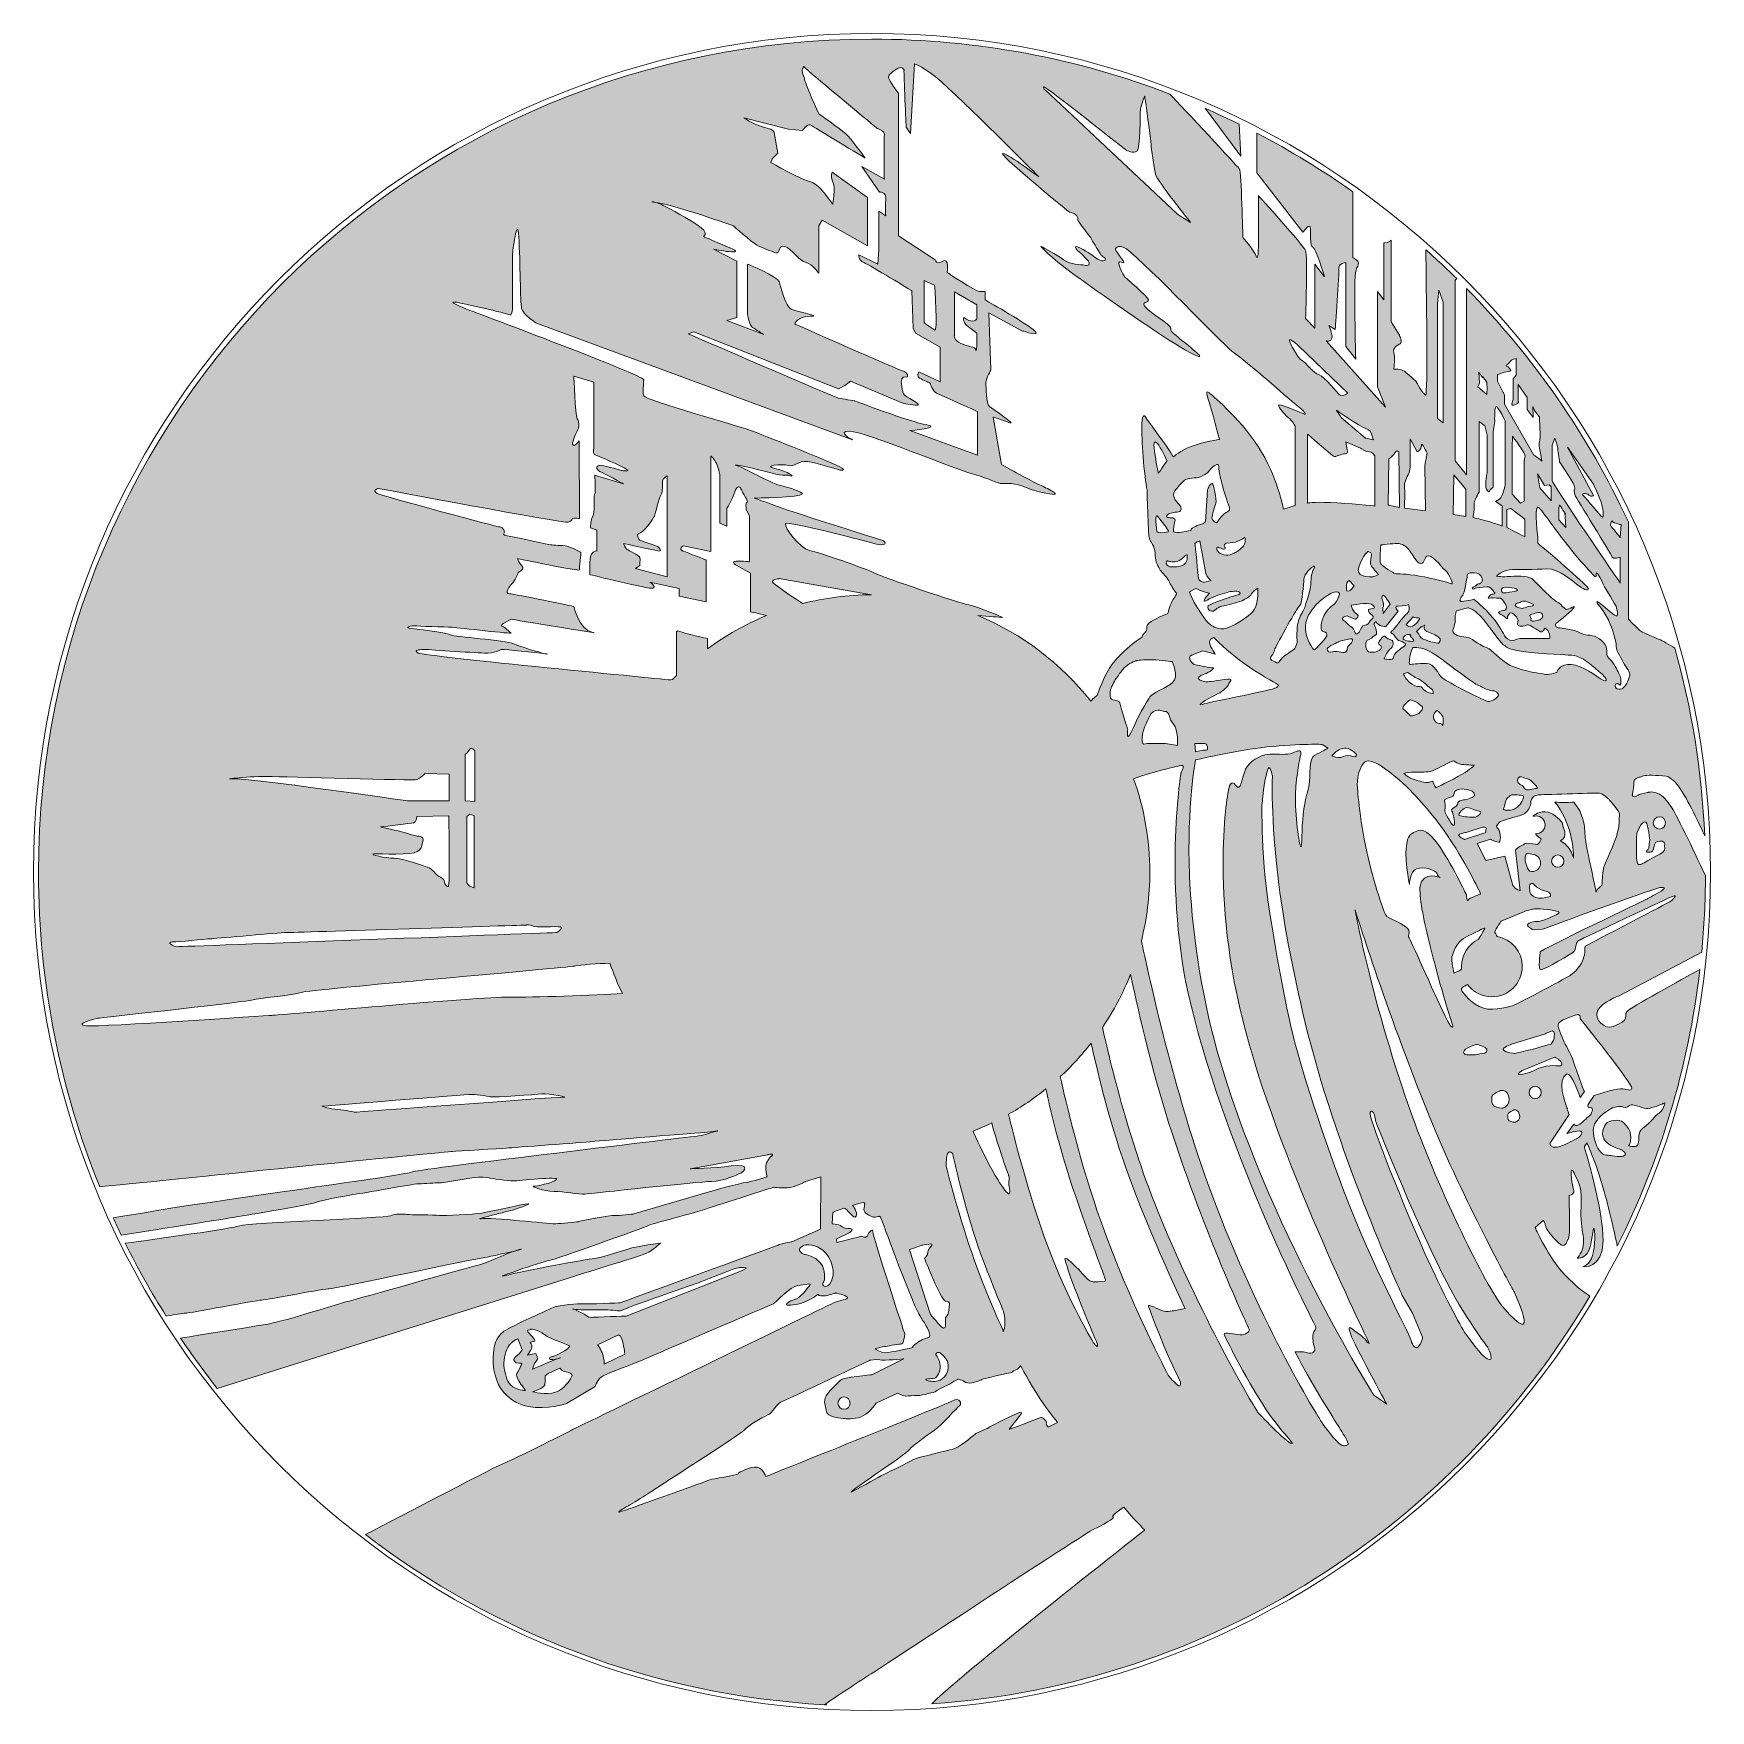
# Model space of a CAD drawing. Header units: inches. Extents: x 50 to 350, y -350 to -50.
import ezdxf

# ---------------------------------------------------------------- set-up
doc = ezdxf.new("R2010")
doc.units = ezdxf.units.IN
doc.header["$MEASUREMENT"] = 0
doc.layers.add('Layer 1', color=7, linetype='Continuous')

msp = doc.modelspace()

# ---------------------------------------------------------------- hatches: boundary and pattern name
at = {"layer": 'Layer 1', "true_color": 0x231f20}
h = msp.add_hatch(color=250, dxfattribs=at)
edge = h.paths.add_edge_path()
edge.add_spline(control_points=[(191.93, -349), (191.85, -349), (191.76, -348.99), (191.68, -348.99), (191.76, -348.98), (191.84, -348.98), (191.93, -349)], knot_values=[0, 0, 0, 0, 1, 1, 1, 2, 2, 2, 2], degree=3, periodic=1)
edge = h.paths.add_edge_path()
edge.add_spline(control_points=[(265.7, -66.22), (265.7, -66.22), (265.96, -71.91), (265.96, -71.91), (265.96, -71.91), (259.59, -63.38), (259.59, -63.38), (261.65, -64.28), (263.69, -65.23), (265.7, -66.22)], knot_values=[0, 0, 0, 0, 1, 1, 1, 2, 2, 2, 3, 3, 3, 3], degree=3, periodic=1)
edge = h.paths.add_edge_path()
edge.add_spline(control_points=[(141.88, -161.01), (141.81, -161.01), (141.67, -160.99), (141.49, -160.95), (141.81, -160.99), (141.97, -161.01), (141.88, -161.01)], knot_values=[0, 0, 0, 0, 1, 1, 1, 2, 2, 2, 2], degree=3, periodic=1)
edge = h.paths.add_edge_path()
edge.add_spline(control_points=[(334.38, -162.44), (333.79, -161.26), (333.03, -160.25), (333.12, -159.33), (333.16, -158.89), (332.52, -156.49), (331.73, -154.89), (330.85, -153.12), (329.8, -152.15), (329.67, -151.75), (329.41, -150.99), (332.53, -154.02), (333.12, -154.19), (333.71, -154.36), (333.12, -152.43), (333.12, -152.43), (333.12, -152.43), (331.1, -149.14), (330.93, -148.72), (330.76, -148.3), (329.58, -145.94), (329.58, -146.62), (329.58, -147.29), (329.5, -147.38), (329.08, -146.87), (328.88, -146.64), (326.73, -144.46), (324.58, -141.73), (322.09, -138.56), (319.55, -134.79), (319.14, -134.75), (318.39, -134.67), (319.14, -140.47), (319.14, -140.47), (319.14, -140.47), (319.14, -141.23), (319.14, -141.23), (319.14, -141.23), (321.53, -143.19), (324.03, -145.38), (325.81, -146.94), (327.89, -148.86), (328.07, -149.14), (328.49, -149.82), (327.48, -149.56), (326.55, -148.89), (325.63, -148.22), (322.85, -145.61), (320.74, -145.78), (318.64, -145.94), (315.27, -145.78), (314.01, -145.94), (312.75, -146.11), (311.74, -147.04), (311.74, -147.04), (311.74, -147.04), (312.75, -147.29), (314.26, -147.12), (315.78, -146.95), (317.8, -147.12), (318.3, -147.71), (318.81, -148.3), (321.5, -150.91), (321.5, -150.91), (321.5, -150.91), (322.34, -151.58), (322.85, -151.84), (323.35, -152.09), (323.77, -152.93), (324.2, -153.01), (324.62, -153.1), (326.13, -152), (325.46, -152.85), (324.78, -153.69), (322.34, -155.54), (322.34, -155.54), (322.34, -155.54), (322.01, -156.21), (322.76, -156.3), (323.52, -156.38), (324.7, -156.63), (325.37, -156.72), (326.05, -156.8), (326.55, -157.22), (327.23, -157.48), (327.9, -157.73), (328.15, -157.56), (328.91, -157.73), (329.67, -157.9), (331.35, -158.91), (331.43, -160.09), (331.52, -161.26), (331.27, -161.18), (332.02, -161.94), (332.78, -162.69), (333.29, -163.79), (333.62, -164.46), (333.96, -165.14), (334.04, -165.81), (333.96, -166.4), (333.87, -166.99), (333.54, -166.06), (333.12, -166.31), (332.7, -166.57), (333.03, -167.41), (333.87, -167.32), (334.72, -167.24), (335.39, -165.64), (335.56, -164.88), (335.73, -164.13), (334.97, -163.62), (334.38, -162.44)], knot_values=[0, 0, 0, 0, 1, 1, 1, 2, 2, 2, 3, 3, 3, 4, 4, 4, 5, 5, 5, 6, 6, 6, 7, 7, 7, 8, 8, 8, 9, 9, 9, 10, 10, 10, 11, 11, 11, 12, 12, 12, 13, 13, 13, 14, 14, 14, 15, 15, 15, 16, 16, 16, 17, 17, 17, 18, 18, 18, 19, 19, 19, 20, 20, 20, 21, 21, 21, 22, 22, 22, 23, 23, 23, 24, 24, 24, 25, 25, 25, 26, 26, 26, 27, 27, 27, 28, 28, 28, 29, 29, 29, 30, 30, 30, 31, 31, 31, 32, 32, 32, 33, 33, 33, 34, 34, 34, 35, 35, 35, 36, 36, 36, 37, 37, 37, 37], degree=3, periodic=1)
edge = h.paths.add_edge_path()
edge.add_spline(control_points=[(332.36, -137.19), (332.36, -137.19), (331.85, -137.86), (332.36, -138.37), (332.86, -138.87), (333.87, -140.22), (333.87, -140.22), (333.87, -140.22), (334.04, -137.86), (334.04, -137.86), (334.04, -137.86), (332.44, -137.61), (332.36, -137.19)], knot_values=[0, 0, 0, 0, 1, 1, 1, 2, 2, 2, 3, 3, 3, 4, 4, 4, 4], degree=3, periodic=1)
edge = h.paths.add_edge_path()
edge.add_spline(control_points=[(330.51, -133.99), (330.34, -133.4), (329.08, -130.63), (329.08, -130.63), (329.08, -130.63), (324.45, -123.98), (324.45, -123.98), (324.45, -123.98), (329.08, -132.65), (329.08, -132.65), (329.08, -132.65), (328.74, -132.98), (328.24, -132.56), (327.73, -132.14), (326.8, -132.22), (327.31, -132.73), (327.81, -133.23), (330.34, -136.35), (330.68, -136.52), (331.01, -136.69), (330.68, -134.58), (330.51, -133.99)], knot_values=[0, 0, 0, 0, 1, 1, 1, 2, 2, 2, 3, 3, 3, 4, 4, 4, 5, 5, 5, 6, 6, 6, 7, 7, 7, 7], degree=3, periodic=1)
edge = h.paths.add_edge_path()
edge.add_spline(control_points=[(324.03, -135.93), (324.28, -136.26), (323.02, -134.33), (323.02, -134.33), (323.02, -134.33), (322.85, -134.92), (322.85, -134.92), (322.85, -134.92), (322.85, -137.02), (322.85, -137.02), (322.85, -137.02), (324.11, -138.37), (324.11, -138.37), (324.11, -138.37), (324.03, -136.43), (324.03, -136.43), (324.03, -136.43), (323.77, -135.59), (324.03, -135.93)], knot_values=[0, 0, 0, 0, 1, 1, 1, 2, 2, 2, 3, 3, 3, 4, 4, 4, 5, 5, 5, 6, 6, 6, 6], degree=3, periodic=1)
edge = h.paths.add_edge_path()
edge.add_spline(control_points=[(322.68, -124.23), (322.6, -123.55), (322.18, -122.38), (322.18, -122.38), (322.18, -122.38), (321.67, -123.64), (321.67, -123.64), (321.67, -123.64), (321.67, -129.19), (321.67, -129.19), (321.67, -129.19), (321.75, -129.45), (321.67, -129.95), (321.59, -130.46), (333.87, -148.3), (333.87, -148.3), (333.87, -148.3), (333.87, -143.67), (333.87, -143.67), (333.87, -143.67), (332.61, -144.09), (332.44, -143.67), (332.28, -143.25), (325.88, -132.81), (325.88, -132.81), (325.88, -132.81), (325.37, -131.8), (325.71, -131.38), (326.05, -130.96), (323.02, -126.67), (323.02, -126.67), (323.02, -126.67), (322.76, -124.9), (322.68, -124.23)], knot_values=[0, 0, 0, 0, 1, 1, 1, 2, 2, 2, 3, 3, 3, 4, 4, 4, 5, 5, 5, 6, 6, 6, 7, 7, 7, 8, 8, 8, 9, 9, 9, 10, 10, 10, 11, 11, 11, 11], degree=3, periodic=1)
h.paths.add_polyline_path([(321.5, -131.05), (321.16, -130.71), (320.32, -130.88), (319.06, -128.77), (319.48, -131.3), (321.5, -133.57)])
h.paths.add_polyline_path([(316.79, -136.85), (314.26, -135), (313.59, -135.17), (313.59, -138.37), (316.79, -140.05)])
edge = h.paths.add_edge_path()
edge.add_spline(control_points=[(316.87, -125.58), (316.96, -125.24), (314.6, -122.04), (314.6, -122.04), (314.6, -122.04), (314.52, -124.06), (314.52, -124.06), (314.52, -124.06), (314.52, -132.39), (314.52, -132.39), (314.52, -132.39), (316.03, -133.99), (316.03, -133.99), (316.03, -133.99), (316.7, -133.66), (316.7, -133.66), (316.7, -133.66), (316.7, -126.33), (316.7, -126.33), (316.7, -126.33), (316.79, -125.91), (316.87, -125.58)], knot_values=[0, 0, 0, 0, 1, 1, 1, 2, 2, 2, 3, 3, 3, 4, 4, 4, 5, 5, 5, 6, 6, 6, 7, 7, 7, 7], degree=3, periodic=1)
edge = h.paths.add_edge_path()
edge.add_spline(control_points=[(319.4, -123.05), (319.65, -122.55), (319.4, -118.59), (319.4, -118.59), (319.4, -118.59), (318.35, -117.31), (318.23, -116.82), (318.22, -116.69), (318.22, -116.64), (318.22, -116.74), (318.22, -116.76), (318.22, -116.79), (318.23, -116.82), (318.25, -117.26), (318.3, -118.67), (318.3, -118.67), (318.3, -118.67), (317.21, -117.24), (317.21, -117.24), (317.21, -117.24), (317.21, -115.14), (317.21, -115.14), (317.21, -115.14), (315.61, -112.78), (315.61, -112.78), (315.61, -112.78), (315.61, -115.9), (315.61, -115.9), (315.61, -115.9), (315.95, -116.06), (315.02, -116.4), (314.09, -116.74), (314.6, -115.9), (314.68, -115.47), (314.77, -115.05), (314.68, -111.77), (314.68, -111.77), (314.68, -111.77), (315.27, -111.1), (315.27, -111.1), (315.27, -111.1), (315.27, -108.15), (315.27, -108.15), (315.27, -108.15), (314.26, -108.32), (314.18, -108.66), (314.09, -108.99), (313.17, -109.5), (313.51, -109.5), (313.84, -109.5), (314.6, -110.42), (314.09, -110.42), (313.59, -110.42), (311.91, -111.01), (311.91, -111.01), (311.91, -111.01), (311.91, -112.19), (311.91, -112.19), (311.91, -112.19), (312.92, -114.21), (312.92, -114.21), (312.92, -114.21), (313.25, -114.72), (313.17, -115.05), (313.08, -115.39), (313.17, -116.32), (313.17, -116.32), (313.17, -116.32), (318.39, -125.41), (318.39, -125.41), (318.39, -125.41), (319.65, -126.16), (319.82, -126.5), (319.99, -126.84), (319.14, -123.55), (319.4, -123.05)], knot_values=[0, 0, 0, 0, 1, 1, 1, 2, 2, 2, 3, 3, 3, 4, 4, 4, 5, 5, 5, 6, 6, 6, 7, 7, 7, 8, 8, 8, 9, 9, 9, 10, 10, 10, 11, 11, 11, 12, 12, 12, 13, 13, 13, 14, 14, 14, 15, 15, 15, 16, 16, 16, 17, 17, 17, 18, 18, 18, 19, 19, 19, 20, 20, 20, 21, 21, 21, 22, 22, 22, 23, 23, 23, 24, 24, 24, 25, 25, 25, 25], degree=3, periodic=1)
edge = h.paths.add_edge_path()
edge.add_spline(control_points=[(311.74, -116.74), (311.32, -116.48), (311.4, -119.35), (311.4, -119.35), (311.4, -119.35), (311.15, -121.28), (311.15, -121.28), (311.15, -121.28), (311.15, -131.13), (311.15, -131.13), (311.15, -131.13), (310.56, -131.55), (310.47, -131.89), (310.39, -132.22), (309.89, -131.64), (309.8, -131.13), (309.72, -130.63), (310.05, -128.44), (310.05, -128.44), (310.05, -128.44), (310.05, -121.87), (310.05, -121.87), (310.05, -121.87), (309.63, -120.19), (309.63, -120.19), (309.63, -120.19), (308.62, -119.43), (308.62, -119.43), (308.62, -119.43), (308.62, -132.06), (308.62, -132.06), (308.62, -132.06), (307.61, -133.57), (307.7, -134.33), (307.78, -135.09), (307.53, -136.6), (307.53, -136.6), (307.53, -136.6), (308.61, -136.8), (309.89, -137.17), (311.22, -137.55), (312.75, -138.12), (312.75, -138.12), (312.75, -138.12), (312.75, -134.5), (312.75, -134.5), (312.75, -134.5), (311.57, -133.74), (311.57, -133.74), (311.57, -133.74), (312.24, -133.32), (312.24, -133.32), (312.24, -133.32), (312.66, -132.9), (312.83, -132.31), (313, -131.72), (313.25, -131.3), (313.25, -130.63), (313.25, -129.95), (313.25, -119.26), (313.25, -119.26), (313.25, -119.26), (312.16, -116.99), (311.74, -116.74)], knot_values=[0, 0, 0, 0, 1, 1, 1, 2, 2, 2, 3, 3, 3, 4, 4, 4, 5, 5, 5, 6, 6, 6, 7, 7, 7, 8, 8, 8, 9, 9, 9, 10, 10, 10, 11, 11, 11, 12, 12, 12, 13, 13, 13, 14, 14, 14, 15, 15, 15, 16, 16, 16, 17, 17, 17, 18, 18, 18, 19, 19, 19, 20, 20, 20, 21, 21, 21, 21], degree=3, periodic=1)
edge = h.paths.add_edge_path()
edge.add_spline(control_points=[(309.97, -112.36), (309.97, -112.36), (309.03, -111.01), (309.28, -111.51), (309.53, -112.02), (308.54, -110.59), (308.54, -110.59), (308.54, -110.59), (308.71, -112.53), (308.71, -112.53), (308.71, -112.53), (308.37, -113.2), (308.37, -113.2), (308.37, -113.2), (309.97, -114.55), (309.97, -114.55), (309.97, -114.55), (310.05, -113.79), (310.05, -113.45), (310.05, -113.12), (309.97, -112.36), (309.97, -112.36)], knot_values=[0, 0, 0, 0, 1, 1, 1, 2, 2, 2, 3, 3, 3, 4, 4, 4, 5, 5, 5, 6, 6, 6, 7, 7, 7, 7], degree=3, periodic=1)
edge = h.paths.add_edge_path()
edge.add_spline(control_points=[(318.05, -153.86), (317.29, -154.02), (318.05, -154.45), (317.88, -154.87), (317.71, -155.29), (318.98, -155.12), (319.48, -154.87), (319.99, -154.61), (320.15, -154.36), (319.9, -153.86), (319.65, -153.35), (318.81, -153.69), (318.05, -153.86)], knot_values=[0, 0, 0, 0, 1, 1, 1, 2, 2, 2, 3, 3, 3, 4, 4, 4, 4], degree=3, periodic=1)
edge = h.paths.add_edge_path()
edge.add_spline(control_points=[(313.42, -149.06), (311.99, -149.06), (312.83, -150.07), (312.83, -150.07), (312.83, -150.07), (313.59, -150.07), (314.94, -149.82), (316.28, -149.56), (314.85, -149.06), (313.42, -149.06)], knot_values=[0, 0, 0, 0, 1, 1, 1, 2, 2, 2, 3, 3, 3, 3], degree=3, periodic=1)
edge = h.paths.add_edge_path()
edge.add_spline(control_points=[(315.44, -151.92), (314.77, -152.09), (315.02, -152.51), (315.78, -152.76), (316.54, -153.01), (316.87, -152.59), (317.88, -152.43), (318.89, -152.26), (318.13, -152), (317.21, -151.67), (316.28, -151.33), (316.11, -151.75), (315.44, -151.92)], knot_values=[0, 0, 0, 0, 1, 1, 1, 2, 2, 2, 3, 3, 3, 4, 4, 4, 4], degree=3, periodic=1)
edge = h.paths.add_edge_path()
edge.add_spline(control_points=[(306.52, -146.7), (306.52, -146.7), (306.1, -150.07), (305.68, -150.49), (305.26, -150.91), (304.92, -151.5), (305.34, -151.58), (305.76, -151.67), (307.7, -151.25), (307.7, -151.25), (307.7, -151.25), (309.55, -152.71), (311.08, -154.52), (312.18, -155.81), (313.06, -157.55), (313.17, -157.73), (313.42, -158.15), (313.93, -158.57), (314.52, -158.57), (315.1, -158.57), (315.53, -158.15), (316.54, -158.23), (317.55, -158.32), (320.49, -158.15), (321, -158.23), (321.5, -158.32), (321.25, -157.64), (321.08, -157.14), (320.91, -156.63), (320.41, -156.38), (320.41, -156.38), (320.41, -156.38), (319.9, -157.31), (319.57, -157.05), (319.23, -156.8), (317.63, -155.71), (317.29, -155.79), (316.96, -155.88), (316.7, -156.04), (315.95, -156.04), (315.19, -156.04), (315.61, -155.29), (315.61, -154.95), (315.61, -154.79), (314.95, -153.74), (314.45, -153.63), (313.94, -153.51), (313.61, -154.34), (313.67, -154.57), (313.8, -155.03), (313.38, -154.4), (312.83, -154.11), (312.29, -153.81), (312.24, -153.73), (312.07, -153.6), (311.91, -153.48), (312.54, -153.27), (312.96, -153.23), (313.13, -153.21), (313.58, -153.1), (313.5, -152.64), (313.4, -152.01), (312.66, -150.97), (312.24, -150.99), (311.53, -151.04), (310.81, -150.83), (310.39, -151.04), (309.97, -151.25), (310.64, -150.28), (310.9, -150.28), (311.15, -150.28), (311.7, -150.24), (311.27, -149.86), (310.85, -149.48), (310.64, -148.85), (309.93, -148.97), (309.21, -149.1), (308.16, -149.1), (307.87, -149.31), (307.57, -149.52), (307.02, -149.31), (307.57, -149.06), (308.12, -148.81), (308.2, -148.47), (308.5, -148.47), (308.79, -148.47), (308.96, -148.34), (309.17, -147.92), (309.38, -147.5), (308.71, -146.58), (308.2, -146.53), (307.7, -146.49), (307.02, -146.49), (307.02, -146.49), (307.02, -146.49), (306.52, -146.7), (306.52, -146.7)], knot_values=[0, 0, 0, 0, 1, 1, 1, 2, 2, 2, 3, 3, 3, 4, 4, 4, 5, 5, 5, 6, 6, 6, 7, 7, 7, 8, 8, 8, 9, 9, 9, 10, 10, 10, 11, 11, 11, 12, 12, 12, 13, 13, 13, 14, 14, 14, 15, 15, 15, 16, 16, 16, 17, 17, 17, 18, 18, 18, 19, 19, 19, 20, 20, 20, 21, 21, 21, 22, 22, 22, 23, 23, 23, 24, 24, 24, 25, 25, 25, 26, 26, 26, 27, 27, 27, 28, 28, 28, 29, 29, 29, 30, 30, 30, 31, 31, 31, 32, 32, 32, 32], degree=3, periodic=1)
h.paths.add_polyline_path([(306.23, -131.5), (304.08, -128.97), (303.96, -136.04), (306.23, -136.42)])
edge = h.paths.add_edge_path()
edge.add_spline(control_points=[(306.27, -157.98), (307.28, -157.98), (308.12, -159.24), (310.05, -159.92), (310.9, -160.21), (312.23, -162.1), (314.19, -163.03), (316.73, -164.23), (319.91, -164.49), (320.24, -164.63), (320.83, -164.88), (322.51, -164.29), (322.51, -164.29), (322.51, -164.29), (322.76, -163.12), (324.45, -162.86), (326.13, -162.61), (328.99, -164.46), (330, -165.22), (331.01, -165.98), (331.52, -165.98), (331.27, -165.39), (331.01, -164.8), (327.81, -162.19), (327.31, -161.94), (326.8, -161.68), (326.21, -161.26), (324.53, -161.18), (323.62, -161.13), (318.15, -160.94), (315.38, -160.38), (313.07, -159.92), (313.51, -159.5), (313.17, -159.5), (312.75, -159.5), (310.4, -155.93), (308.8, -154.19), (307.54, -152.82), (306.75, -152.76), (306.6, -152.76), (306.27, -152.76), (304.58, -153.27), (304.58, -153.27), (304.58, -153.27), (304.25, -153.94), (304.33, -154.78), (304.42, -155.62), (303.91, -156.47), (303.91, -156.97), (303.91, -157.48), (305.26, -157.98), (306.27, -157.98)], knot_values=[0, 0, 0, 0, 1, 1, 1, 2, 2, 2, 3, 3, 3, 4, 4, 4, 5, 5, 5, 6, 6, 6, 7, 7, 7, 8, 8, 8, 9, 9, 9, 10, 10, 10, 11, 11, 11, 12, 12, 12, 13, 13, 13, 14, 14, 14, 15, 15, 15, 16, 16, 16, 17, 17, 17, 17], degree=3, periodic=1)
edge = h.paths.add_edge_path()
edge.add_spline(control_points=[(302.73, -146.2), (302.39, -146.03), (300.37, -143.34), (299.53, -143.42), (298.69, -143.5), (298.94, -144.77), (298.19, -144.85), (297.43, -144.93), (296.42, -142.66), (296, -142.24), (295.58, -141.82), (294.82, -141.23), (293.98, -141.23), (293.14, -141.23), (291.03, -141.48), (291.03, -141.48), (291.03, -141.48), (290.7, -144.43), (291.03, -144.85), (291.37, -145.27), (293.22, -146.53), (293.64, -146.62), (293.86, -146.66), (295.54, -146.63), (297.96, -147.05), (300.29, -147.45), (303.37, -148.3), (303.66, -148.47), (304.25, -148.81), (303.07, -146.37), (302.73, -146.2)], knot_values=[0, 0, 0, 0, 1, 1, 1, 2, 2, 2, 3, 3, 3, 4, 4, 4, 5, 5, 5, 6, 6, 6, 7, 7, 7, 8, 8, 8, 9, 9, 9, 10, 10, 10, 10], degree=3, periodic=1)
h.paths.add_polyline_path([(302.19, -98.04), (301.43, -95.9), (301.18, -98.3), (301.18, -118.87), (302.19, -119.63)])
edge = h.paths.add_edge_path()
edge.add_spline(control_points=[(298.28, -123.67), (298.28, -124.55), (297.52, -124.81), (297.52, -124.81), (297.52, -124.81), (296.26, -122.53), (296.26, -122.53), (296.26, -122.53), (296.26, -127.46), (296.26, -127.46), (296.26, -127.46), (296.26, -128.22), (296.01, -128.72), (295.75, -129.23), (295.12, -130.49), (295.25, -130.99), (295.37, -131.5), (295.25, -134.91), (295.25, -134.91), (295.25, -134.91), (299.04, -135.41), (299.04, -135.41), (299.04, -135.41), (298.91, -127.21), (298.91, -127.21), (298.91, -127.21), (299.29, -125.06), (299.29, -125.06), (299.29, -125.06), (298.28, -122.79), (298.28, -123.67)], knot_values=[0, 0, 0, 0, 1, 1, 1, 2, 2, 2, 3, 3, 3, 4, 4, 4, 5, 5, 5, 6, 6, 6, 7, 7, 7, 8, 8, 8, 9, 9, 9, 10, 10, 10, 10], degree=3, periodic=1)
edge = h.paths.add_edge_path()
edge.add_spline(control_points=[(294.24, -124.81), (294.24, -124.81), (293.73, -124.43), (293.61, -124.93), (293.48, -125.44), (292.47, -126.07), (292.47, -126.07), (292.47, -126.07), (292.34, -134.4), (292.34, -134.4), (292.34, -134.4), (294.36, -134.78), (294.36, -134.78), (294.36, -134.78), (294.24, -124.81), (294.24, -124.81)], knot_values=[0, 0, 0, 0, 1, 1, 1, 2, 2, 2, 3, 3, 3, 4, 4, 4, 5, 5, 5, 5], degree=3, periodic=1)
edge = h.paths.add_edge_path()
edge.add_spline(control_points=[(291.37, -152.85), (291.37, -152.85), (291.45, -153.77), (291.45, -153.77), (291.45, -153.77), (292.72, -152.09), (292.72, -152.09), (292.72, -152.09), (292.21, -151.33), (291.79, -150.74), (291.37, -150.15), (291.03, -150.74), (291.37, -151.5), (291.71, -152.26), (291.37, -152.85), (291.37, -152.85)], knot_values=[0, 0, 0, 0, 1, 1, 1, 2, 2, 2, 3, 3, 3, 4, 4, 4, 5, 5, 5, 5], degree=3, periodic=1)
edge = h.paths.add_edge_path()
edge.add_spline(control_points=[(290.19, -155.2), (290.19, -155.2), (289.69, -155.46), (289.85, -155.79), (290.02, -156.13), (290.53, -157.39), (290.11, -157.56), (289.69, -157.73), (289.6, -158.15), (288.93, -158.4), (288.25, -158.65), (288.34, -159.07), (288.34, -159.07), (288.34, -159.07), (288.25, -160.42), (288.84, -160.59), (289.43, -160.76), (290.36, -160.76), (290.95, -160.17), (291.54, -159.58), (290.61, -159.41), (290.61, -159.07), (290.61, -158.74), (291.2, -157.98), (291.54, -157.81), (291.87, -157.64), (292.04, -158.32), (292.8, -158.49), (293.56, -158.65), (293.22, -159.83), (292.8, -160), (292.38, -160.17), (291.62, -161.85), (291.62, -161.85), (291.62, -161.85), (293.39, -162.27), (293.3, -161.6), (293.22, -160.93), (294.65, -160), (295.24, -159.58), (295.83, -159.16), (294.9, -158.74), (294.4, -158.65), (293.89, -158.57), (293.47, -157.48), (292.97, -157.31), (292.46, -157.14), (293.22, -156.72), (293.22, -156.72), (293.22, -156.72), (295.16, -154.19), (295.75, -153.77), (296.33, -153.35), (296, -152.17), (296, -152.17), (296, -152.17), (295.07, -152.43), (294.15, -152.43), (293.22, -152.43), (294.15, -153.35), (294.15, -153.35), (294.15, -153.35), (291.96, -156.04), (291.96, -156.04), (291.96, -156.04), (291.54, -156.21), (290.86, -155.88), (290.19, -155.54), (290.19, -155.2), (290.19, -155.2)], knot_values=[0, 0, 0, 0, 1, 1, 1, 2, 2, 2, 3, 3, 3, 4, 4, 4, 5, 5, 5, 6, 6, 6, 7, 7, 7, 8, 8, 8, 9, 9, 9, 10, 10, 10, 11, 11, 11, 12, 12, 12, 13, 13, 13, 14, 14, 14, 15, 15, 15, 16, 16, 16, 17, 17, 17, 18, 18, 18, 19, 19, 19, 20, 20, 20, 21, 21, 21, 22, 22, 22, 23, 23, 23, 23], degree=3, periodic=1)
edge = h.paths.add_edge_path()
edge.add_spline(control_points=[(289.35, -145.27), (289.01, -144.77), (289.35, -143.59), (289.35, -143.17), (289.35, -142.75), (288.68, -142.66), (288.68, -142.66), (288.68, -142.66), (288, -143.42), (287.75, -143.92), (286.46, -146.5), (286.82, -146.99), (289.01, -147.21), (289.85, -147.29), (290.61, -146.79), (290.61, -146.79), (290.61, -146.79), (289.69, -145.78), (289.35, -145.27)], knot_values=[0, 0, 0, 0, 1, 1, 1, 2, 2, 2, 3, 3, 3, 4, 4, 4, 5, 5, 5, 6, 6, 6, 6], degree=3, periodic=1)
edge = h.paths.add_edge_path()
edge.add_spline(control_points=[(289.95, -125.56), (289.95, -125.56), (289.44, -124.68), (288.94, -124.81), (288.43, -124.93), (287.42, -124.18), (287.42, -124.18), (287.42, -124.18), (284.77, -123.04), (284.77, -123.04), (284.77, -123.04), (285.02, -124.55), (285.02, -124.55), (285.02, -124.55), (285.28, -125.31), (284.64, -125.19), (284.01, -125.06), (283, -125.94), (282.5, -125.56), (281.99, -125.19), (277.91, -121.65), (277.91, -121.65), (277.91, -121.65), (277.91, -134.02), (277.91, -134.02), (277.91, -134.02), (278.78, -133.77), (282, -133.9), (285.22, -134.02), (289.95, -134.53), (289.95, -134.53), (289.95, -134.53), (289.95, -125.56), (289.95, -125.56)], knot_values=[0, 0, 0, 0, 1, 1, 1, 2, 2, 2, 3, 3, 3, 4, 4, 4, 5, 5, 5, 6, 6, 6, 7, 7, 7, 8, 8, 8, 9, 9, 9, 10, 10, 10, 11, 11, 11, 11], degree=3, periodic=1)
edge = h.paths.add_edge_path()
edge.add_spline(control_points=[(288.81, -120.89), (288.31, -120.77), (283.89, -118.12), (283.26, -117.48), (282.62, -116.85), (284.01, -118.75), (284.01, -118.75), (284.01, -118.75), (288.31, -122.41), (288.31, -122.41), (288.31, -122.41), (289.69, -122.66), (289.69, -122.66), (289.69, -122.66), (289.31, -121.02), (288.81, -120.89)], knot_values=[0, 0, 0, 0, 1, 1, 1, 2, 2, 2, 3, 3, 3, 4, 4, 4, 5, 5, 5, 5], degree=3, periodic=1)
edge = h.paths.add_edge_path()
edge.add_spline(control_points=[(276.31, -105.87), (276.31, -105.87), (274.67, -104.36), (274.67, -104.86), (274.67, -105.37), (276.31, -108.27), (276.94, -108.52), (277.57, -108.77), (278.96, -110.79), (279.97, -111.05), (280.98, -111.3), (283.26, -114.46), (283.76, -114.71), (284.27, -114.96), (285.15, -114.33), (285.15, -114.33), (285.15, -114.33), (276.31, -105.87), (276.31, -105.87)], knot_values=[0, 0, 0, 0, 1, 1, 1, 2, 2, 2, 3, 3, 3, 4, 4, 4, 5, 5, 5, 6, 6, 6, 6], degree=3, periodic=1)
edge = h.paths.add_edge_path()
edge.add_spline(control_points=[(264.77, -107.14), (263.55, -106.41), (252, -94.19), (246.27, -89.12), (244.08, -87.2), (243.54, -88.46), (243.56, -88.62), (243.64, -89.21), (246, -91.57), (244.65, -90.9), (243.31, -90.22), (245.16, -93.51), (245.16, -93.51), (245.16, -93.51), (249.47, -97.16), (249.47, -97.67), (249.47, -98.17), (248.04, -97.96), (248.92, -98.97), (249.8, -99.98), (253.46, -102.08), (253.46, -102.72), (253.46, -103.35), (253.38, -103.21), (254.47, -104.1), (255.86, -105.24), (259.65, -108.14), (258.39, -107.76), (257.12, -107.39), (252.96, -104.73), (252.96, -104.73), (252.96, -104.73), (242.72, -97.92), (236.12, -93.09), (231.76, -89.9), (229.98, -87.92), (230.24, -88.07), (230.87, -88.45), (232.89, -89.46), (234.27, -90.47), (235.66, -91.48), (237.18, -91.23), (238.19, -91.48), (239.2, -91.73), (238.74, -90.72), (238.74, -90.72), (238.74, -90.72), (237.56, -89.46), (237.05, -89.08), (236.55, -88.7), (235.86, -87.65), (237.18, -88.32), (238.99, -89.25), (239.2, -89.59), (240.33, -90.34), (241.47, -91.1), (242.1, -90.34), (241.6, -90.09), (241.09, -89.84), (240.84, -89.46), (240.33, -88.59), (239.83, -87.72), (238.99, -86.3), (238.99, -86.3), (238.99, -86.3), (237.56, -84.54), (237.05, -83.74), (236.55, -82.94), (237.05, -83.27), (236.63, -82.64), (236.2, -82.01), (235.79, -82.26), (235.12, -81.78), (234.45, -81.29), (222.28, -71.28), (223.43, -71.46), (224.57, -71.63), (229.86, -75.65), (229.86, -75.65), (229.86, -75.65), (218.94, -64.57), (212.36, -58.6), (209.38, -55.9), (207.59, -55.44), (207.59, -55.44), (207.59, -55.44), (206.88, -67.87), (206.88, -67.87), (206.88, -67.87), (206.12, -66.74), (206.12, -66.74), (206.12, -66.74), (205.67, -57.1), (205.73, -56.52), (205.79, -56.63), (205.79, -56.67), (205.75, -56.51), (205.74, -56.49), (205.73, -56.49), (205.73, -56.52), (205.61, -56.3), (205.22, -55.78), (204.36, -56.39), (203.09, -57.27), (202.97, -57.4), (202.97, -57.9), (202.97, -58.41), (204.74, -60.68), (204.74, -60.68), (204.74, -60.68), (204.74, -86.18), (204.74, -86.18), (204.74, -86.18), (211.3, -90.47), (211.3, -90.47), (211.3, -90.47), (211.55, -91.48), (212.69, -90.72), (213.82, -89.97), (213.45, -92.74), (213.45, -92.74), (213.45, -92.74), (218.5, -96.15), (219.25, -96.15), (220.01, -96.15), (220.26, -96.15), (220.26, -96.15), (220.26, -96.15), (220.26, -97.67), (220.26, -97.67), (220.26, -97.67), (226.95, -101.45), (228.85, -102.97), (230.74, -104.48), (226.95, -103.22), (226.95, -103.22), (226.95, -103.22), (220.89, -99.94), (220.89, -99.94), (220.89, -99.94), (221.27, -110.16), (221.27, -110.16), (221.27, -110.16), (220.39, -111.68), (220.39, -112.44), (220.39, -113.19), (220.39, -116.22), (221.02, -116.73), (221.65, -117.23), (225.94, -120.14), (224.68, -119.63), (223.42, -119.13), (221.65, -118.62), (221.65, -118.62), (221.65, -118.62), (223.17, -127.08), (223.17, -127.08), (223.17, -127.08), (225.19, -128.22), (225.19, -128.22), (225.19, -128.22), (229.1, -130.36), (230.24, -130.87), (231.37, -131.37), (234.78, -133.01), (231.12, -132.25), (227.46, -131.5), (228.09, -131.24), (226.2, -130.74), (224.3, -130.24), (223.55, -130.61), (222.91, -130.49), (222.28, -130.36), (219.88, -129.23), (217.74, -128.72), (215.59, -128.22), (198.55, -121.15), (196.03, -121.15), (193.5, -121.15), (196.53, -122.66), (196.53, -122.66), (196.53, -122.66), (139.98, -101.83), (139.98, -101.83), (139.98, -101.83), (137.58, -100.32), (137.32, -99.18), (137.07, -98.04), (137.07, -90.85), (136.82, -86.43), (136.57, -82.01), (135.68, -89.46), (135.68, -89.46), (135.68, -89.46), (135.68, -98.17), (135.68, -98.17), (135.68, -98.17), (135.81, -100.57), (135.18, -100.32), (134.55, -100.06), (126.72, -98.17), (125.33, -98.04), (123.94, -97.92), (127.73, -99.43), (128.49, -99.69), (129.24, -99.94), (159.16, -111.17), (159.16, -111.93), (159.16, -112.69), (158.91, -114.08), (159.16, -114.83), (159.42, -115.59), (176.21, -120.26), (177.97, -120.89), (179.14, -121.31), (189.13, -125.2), (193.57, -127.2), (195.83, -128.21), (194.6, -128.17), (194.26, -128.09), (193.25, -127.84), (190.22, -126.83), (188.45, -126.57), (186.68, -126.32), (186.18, -127.67), (185.04, -127.29), (183.91, -126.91), (180.25, -127.33), (182.64, -127.84), (185.04, -128.34), (186.43, -129.48), (185.29, -129.1), (184.16, -128.72), (184.94, -129.46), (181.72, -128.55), (179.45, -127.91), (174.94, -126.94), (175.61, -127.2), (178.43, -128.31), (181.71, -130.44), (184.12, -130.99), (184.88, -131.17), (187.72, -132.04), (187.57, -132.34), (187.2, -133.03), (178.9, -133.1), (178.9, -133.1), (178.9, -133.1), (183.02, -134.53), (183.91, -134.91), (184.79, -135.28), (200.06, -140.08), (201.58, -140.59), (203.09, -141.09), (202.21, -141.72), (200.82, -141.34), (199.43, -140.97), (184.79, -137.05), (184.54, -137.68), (184.28, -138.31), (187.06, -142.1), (188.83, -142.48), (190.6, -142.86), (199.05, -145.76), (200.44, -146.52), (201.83, -147.28), (215.83, -151.96), (217.3, -152.22), (218.77, -152.47), (223.95, -154.61), (223.28, -154.49), (222.93, -154.42), (220.8, -154.27), (218.91, -154.11), (226.91, -157.4), (233.87, -162.73), (239.14, -169.44), (239.52, -168.91), (240.49, -168.34), (240.36, -168.25), (240.3, -168.2), (241.65, -164.51), (242.97, -162.82), (245.34, -159.8), (248.36, -157.98), (248.36, -157.98), (248.36, -157.98), (248.3, -157.83), (248.48, -157.59), (248.71, -157.26), (249.18, -156.79), (249.16, -156.55), (249.15, -156.44), (249.11, -155.81), (249.51, -155.5), (250.58, -154.66), (252.9, -153.77), (252.9, -153.77), (252.9, -153.77), (253.24, -152.47), (253.65, -151.66), (254.11, -150.74), (254.64, -150.29), (254.42, -150.07), (254.3, -149.95), (254.11, -149.7), (253.81, -149.2), (253.44, -148.57), (252.96, -147.66), (252.82, -147.46), (252.48, -147), (251.77, -146.32), (251.43, -145.78), (251.27, -145.52), (251.01, -145.02), (250.86, -144.59), (250.69, -144.11), (250.65, -143.51), (250.63, -142.91), (250.59, -141.78), (249.79, -140.81), (249.62, -140.39), (249.45, -139.97), (249.2, -131.64), (249.2, -131.64), (249.2, -131.64), (248.76, -128.8), (248.58, -126.6), (248.38, -124.32), (248.27, -121.98), (248.27, -120.44), (248.27, -119.54), (248.36, -118.73), (248.49, -118.52), (248.63, -118.27), (248.82, -118.44), (248.98, -118.68), (248.64, -118.17), (249.82, -119.92), (251.52, -122.21), (252.67, -123.77), (253.91, -125.74), (253.91, -125.74), (253.91, -125.74), (255.29, -124.55), (256.93, -123.93), (259.28, -123.04), (262.16, -122.63), (262.16, -122.63), (262.16, -122.63), (260.81, -117.41), (260.14, -115.39), (259.47, -113.37), (260.39, -114.34), (260.39, -114.34), (260.39, -114.34), (265.6, -118.57), (269.08, -123.88), (272.5, -129.09), (273.61, -135.09), (273.61, -135.09), (273.61, -135.09), (275.71, -134.46), (275.71, -134.46), (275.71, -134.46), (275.71, -120.27), (275.71, -120.27), (275.71, -120.27), (275.29, -119.35), (274.45, -118.67), (273.61, -118), (272.35, -116.4), (272.85, -116.4), (273.36, -116.4), (277.06, -118), (277.4, -118.08), (277.73, -118.17), (277.23, -117.41), (276.47, -116.91), (275.71, -116.4), (266.45, -108.15), (264.77, -107.14)], knot_values=[0, 0, 0, 0, 1, 1, 1, 2, 2, 2, 3, 3, 3, 4, 4, 4, 5, 5, 5, 6, 6, 6, 7, 7, 7, 8, 8, 8, 9, 9, 9, 10, 10, 10, 11, 11, 11, 12, 12, 12, 13, 13, 13, 14, 14, 14, 15, 15, 15, 16, 16, 16, 17, 17, 17, 18, 18, 18, 19, 19, 19, 20, 20, 20, 21, 21, 21, 22, 22, 22, 23, 23, 23, 24, 24, 24, 25, 25, 25, 26, 26, 26, 27, 27, 27, 28, 28, 28, 29, 29, 29, 30, 30, 30, 31, 31, 31, 32, 32, 32, 33, 33, 33, 34, 34, 34, 35, 35, 35, 36, 36, 36, 37, 37, 37, 38, 38, 38, 39, 39, 39, 40, 40, 40, 41, 41, 41, 42, 42, 42, 43, 43, 43, 44, 44, 44, 45, 45, 45, 46, 46, 46, 47, 47, 47, 48, 48, 48, 49, 49, 49, 50, 50, 50, 51, 51, 51, 52, 52, 52, 53, 53, 53, 54, 54, 54, 55, 55, 55, 56, 56, 56, 57, 57, 57, 58, 58, 58, 59, 59, 59, 60, 60, 60, 61, 61, 61, 62, 62, 62, 63, 63, 63, 64, 64, 64, 65, 65, 65, 66, 66, 66, 67, 67, 67, 68, 68, 68, 69, 69, 69, 70, 70, 70, 71, 71, 71, 72, 72, 72, 73, 73, 73, 74, 74, 74, 75, 75, 75, 76, 76, 76, 77, 77, 77, 78, 78, 78, 79, 79, 79, 80, 80, 80, 81, 81, 81, 82, 82, 82, 83, 83, 83, 84, 84, 84, 85, 85, 85, 86, 86, 86, 87, 87, 87, 88, 88, 88, 89, 89, 89, 90, 90, 90, 91, 91, 91, 92, 92, 92, 93, 93, 93, 94, 94, 94, 95, 95, 95, 96, 96, 96, 97, 97, 97, 98, 98, 98, 99, 99, 99, 100, 100, 100, 101, 101, 101, 102, 102, 102, 103, 103, 103, 104, 104, 104, 105, 105, 105, 106, 106, 106, 107, 107, 107, 108, 108, 108, 109, 109, 109, 110, 110, 110, 111, 111, 111, 112, 112, 112, 113, 113, 113, 114, 114, 114, 115, 115, 115, 116, 116, 116, 117, 117, 117, 118, 118, 118, 119, 119, 119, 120, 120, 120, 121, 121, 121, 122, 122, 122, 123, 123, 123, 124, 124, 124, 125, 125, 125, 126, 126, 126, 127, 127, 127, 127], degree=3, periodic=1)
edge = h.paths.add_edge_path()
edge.add_spline(control_points=[(250.69, -75.07), (250.43, -73.81), (249.93, -70.52), (249.93, -69.89), (249.93, -69.26), (248.79, -61.18), (248.79, -61.18), (248.79, -61.18), (248.16, -62.7), (248.04, -63.58), (247.91, -64.47), (248.04, -70.52), (247.4, -71.03), (246.77, -71.53), (245.51, -70.9), (245.51, -70.9), (245.51, -70.9), (231.37, -59.67), (230.74, -59.54), (230.11, -59.42), (231.88, -60.93), (231.88, -60.93), (231.88, -60.93), (254.73, -82.39), (254.73, -82.39), (254.73, -82.39), (257, -83.78), (257, -83.78), (257, -83.78), (250.94, -76.33), (250.69, -75.07)], knot_values=[0, 0, 0, 0, 1, 1, 1, 2, 2, 2, 3, 3, 3, 4, 4, 4, 5, 5, 5, 6, 6, 6, 7, 7, 7, 8, 8, 8, 9, 9, 9, 10, 10, 10, 10], degree=3, periodic=1)
edge = h.paths.add_edge_path()
edge.add_spline(control_points=[(211.19, -95.01), (211.19, -95.01), (209.34, -94.17), (209.34, -94.17), (209.34, -94.17), (209.34, -101.74), (209.34, -101.74), (209.34, -101.74), (210.52, -102.58), (211.19, -103.09), (211.87, -103.59), (211.19, -95.01), (211.19, -95.01)], knot_values=[0, 0, 0, 0, 1, 1, 1, 2, 2, 2, 3, 3, 3, 4, 4, 4, 4], degree=3, periodic=1)
edge = h.paths.add_edge_path()
edge.add_spline(control_points=[(216.92, -101.07), (218.09, -101.91), (218.77, -101.07), (218.77, -101.07), (218.77, -101.07), (218.77, -98.54), (218.77, -98.54), (218.77, -98.54), (214.73, -96.19), (214.73, -96.19), (214.73, -96.19), (214.73, -104.1), (214.73, -104.1), (214.73, -104.1), (214.56, -104.77), (215.91, -105.44), (217.25, -106.12), (218.43, -105.95), (218.6, -106.62), (218.77, -107.29), (218.77, -103.59), (218.77, -103.59), (218.77, -103.59), (216.75, -102.08), (216.75, -102.08), (216.75, -102.08), (215.74, -100.23), (216.92, -101.07)], knot_values=[0, 0, 0, 0, 1, 1, 1, 2, 2, 2, 3, 3, 3, 4, 4, 4, 5, 5, 5, 6, 6, 6, 7, 7, 7, 8, 8, 8, 9, 9, 9, 9], degree=3, periodic=1)
edge = h.paths.add_edge_path()
edge.add_spline(control_points=[(202.21, -76.08), (202.21, -76.08), (202.08, -68.63), (202.21, -68), (202.34, -67.37), (200.95, -66.99), (200.95, -66.99), (200.95, -66.99), (189.22, -57.26), (188.58, -56.64), (187.44, -55.54), (187.94, -55.86), (187.57, -56.28), (187.34, -56.53), (187.9, -57.99), (187.95, -58.28), (188.07, -59.04), (190.47, -64.34), (190.47, -64.34), (190.47, -64.34), (194.38, -67.12), (195.27, -67.87), (196.15, -68.63), (198.8, -72.29), (198.8, -72.29), (198.8, -72.29), (189.46, -66.61), (188.96, -66.36), (188.45, -66.11), (187.57, -67.37), (187.57, -67.37), (187.57, -67.37), (185.04, -67.12), (185.04, -67.12), (185.04, -67.12), (177.09, -65.1), (177.09, -65.1), (177.09, -65.1), (179.49, -66.61), (181, -66.86), (182.52, -67.12), (182.52, -67.75), (182.52, -67.75), (182.52, -67.75), (183.15, -71.41), (183.15, -71.41), (183.15, -71.41), (182.14, -72.42), (182.14, -72.42), (182.14, -72.42), (181.89, -73.05), (181.89, -73.05), (181.89, -73.05), (187.44, -76.21), (188.83, -76.46), (190.22, -76.71), (191.61, -78.73), (191.61, -78.73), (191.61, -78.73), (193, -80.5), (193, -80.5), (193, -80.5), (193.5, -77.72), (193, -76.58), (192.49, -75.45), (192.87, -74.82), (192.87, -74.82), (192.87, -74.82), (199.18, -79.36), (199.18, -79.36), (199.18, -79.36), (199.18, -87.95), (199.18, -87.95), (199.18, -87.95), (191.1, -83.4), (191.1, -83.4), (191.1, -83.4), (190.47, -84.41), (190.47, -84.41), (190.47, -84.41), (190.47, -92.87), (190.47, -92.87), (190.47, -92.87), (189.33, -91.23), (188.2, -90.97), (187.06, -90.72), (185.55, -88.45), (184.41, -88.07), (183.28, -87.69), (183.53, -89.46), (182.77, -89.21), (182.01, -88.96), (180.25, -88.32), (179.36, -87.82), (178.48, -87.31), (175.2, -84.41), (175.2, -84.41), (175.2, -84.41), (164.66, -80.61), (160.97, -80.14), (160.57, -80.05), (160.47, -80.08), (160.8, -80.12), (160.86, -80.12), (160.91, -80.13), (160.97, -80.14), (161.38, -80.23), (162.11, -80.45), (162.98, -80.92), (165.1, -82.08), (168.12, -83.65), (169.49, -84.8), (170.83, -85.93), (169.77, -86.3), (169.77, -86.3), (169.77, -86.3), (171.03, -86.81), (174.56, -88.32), (178.1, -89.84), (171.66, -88.58), (171.66, -88.58), (171.66, -88.58), (175.83, -90.72), (175.83, -90.72), (175.83, -90.72), (175.83, -100.82), (175.83, -100.82), (175.83, -100.82), (174.06, -101.33), (174.06, -101.33), (174.06, -101.33), (180.62, -103.85), (180.62, -103.85), (180.62, -103.85), (179.11, -102.84), (178.6, -102.59), (178.1, -102.34), (177.72, -100.19), (177.72, -100.19), (177.72, -100.19), (177.72, -91.23), (177.72, -91.23), (177.72, -91.23), (183.15, -93.5), (183.4, -94.38), (183.65, -95.27), (184.54, -98.8), (185.55, -99.31), (186.56, -99.81), (191.35, -100.57), (188.96, -100.57), (186.56, -100.57), (186.18, -101.96), (186.18, -101.96), (186.18, -101.96), (204.99, -110.29), (205.62, -110.42), (206.25, -110.54), (206.76, -111.68), (206, -111.43), (205.24, -111.17), (205.24, -112.31), (205.24, -112.31), (205.24, -112.31), (205.37, -113.95), (205.62, -114.46), (205.87, -114.96), (209.15, -116.48), (208.14, -116.48), (207.13, -116.48), (205.49, -116.1), (205.49, -116.1), (205.49, -116.1), (196.15, -112.18), (196.15, -112.18), (196.15, -112.18), (195.14, -112.94), (195.14, -112.94), (195.14, -112.94), (194.01, -113.57), (194.01, -113.57), (194.01, -113.57), (168.13, -103.35), (168.13, -103.35), (168.13, -103.35), (167.12, -103.73), (167.12, -103.73), (167.12, -103.73), (193.37, -115.09), (194.01, -115.21), (194.64, -115.34), (196.91, -115.72), (196.91, -115.72), (196.91, -115.72), (206.88, -119.5), (209.79, -120.01), (212.69, -120.51), (206.76, -121.02), (206.76, -121.02), (206.76, -121.02), (218.87, -125.44), (218.87, -125.44), (218.87, -125.44), (218.87, -117.61), (218.87, -117.61), (218.87, -117.61), (212.31, -114.71), (211.55, -114.33), (210.8, -113.95), (210.42, -112.56), (210.42, -112.56), (210.42, -112.56), (209.15, -111.93), (208.52, -111.68), (207.89, -111.43), (208.4, -110.54), (208.4, -110.54), (208.4, -110.54), (212.18, -112.31), (212.18, -112.31), (212.18, -112.31), (212.18, -111.3), (212.18, -111.3), (212.18, -111.3), (212.18, -106.12), (212.18, -106.12), (212.18, -106.12), (207.77, -103.6), (207.77, -103.6), (207.77, -103.6), (207.39, -102.72), (207.39, -102.72), (207.39, -102.72), (207.13, -96.02), (207.13, -96.02), (207.13, -96.02), (199.69, -91.48), (198.55, -90.97), (197.41, -90.47), (197.67, -89.59), (197.67, -89.59), (197.67, -89.59), (201.07, -91.23), (201.07, -91.23), (201.07, -91.23), (201.2, -88.7), (201.2, -88.7), (201.2, -88.7), (201.2, -81.76), (201.2, -81.76), (201.2, -81.76), (202.46, -82.64), (202.46, -82.64), (202.46, -82.64), (202.34, -81.25), (202.46, -79.74), (202.59, -78.22), (201.33, -78.35), (201.33, -78.35), (201.33, -78.35), (198.17, -73.81), (198.17, -73.81), (198.17, -73.81), (202.21, -76.08), (202.21, -76.08)], knot_values=[0, 0, 0, 0, 1, 1, 1, 2, 2, 2, 3, 3, 3, 4, 4, 4, 5, 5, 5, 6, 6, 6, 7, 7, 7, 8, 8, 8, 9, 9, 9, 10, 10, 10, 11, 11, 11, 12, 12, 12, 13, 13, 13, 14, 14, 14, 15, 15, 15, 16, 16, 16, 17, 17, 17, 18, 18, 18, 19, 19, 19, 20, 20, 20, 21, 21, 21, 22, 22, 22, 23, 23, 23, 24, 24, 24, 25, 25, 25, 26, 26, 26, 27, 27, 27, 28, 28, 28, 29, 29, 29, 30, 30, 30, 31, 31, 31, 32, 32, 32, 33, 33, 33, 34, 34, 34, 35, 35, 35, 36, 36, 36, 37, 37, 37, 38, 38, 38, 39, 39, 39, 40, 40, 40, 41, 41, 41, 42, 42, 42, 43, 43, 43, 44, 44, 44, 45, 45, 45, 46, 46, 46, 47, 47, 47, 48, 48, 48, 49, 49, 49, 50, 50, 50, 51, 51, 51, 52, 52, 52, 53, 53, 53, 54, 54, 54, 55, 55, 55, 56, 56, 56, 57, 57, 57, 58, 58, 58, 59, 59, 59, 60, 60, 60, 61, 61, 61, 62, 62, 62, 63, 63, 63, 64, 64, 64, 65, 65, 65, 66, 66, 66, 67, 67, 67, 68, 68, 68, 69, 69, 69, 70, 70, 70, 71, 71, 71, 72, 72, 72, 73, 73, 73, 74, 74, 74, 75, 75, 75, 76, 76, 76, 77, 77, 77, 78, 78, 78, 79, 79, 79, 80, 80, 80, 81, 81, 81, 82, 82, 82, 83, 83, 83, 84, 84, 84, 85, 85, 85, 86, 86, 86, 87, 87, 87, 88, 88, 88, 88], degree=3, periodic=1)
edge = h.paths.add_edge_path()
edge.add_spline(control_points=[(162.25, -132.56), (161.91, -133.07), (161.24, -135.93), (161.07, -136.35), (160.9, -136.77), (158.97, -139.46), (158.3, -139.46), (157.62, -139.46), (158.38, -140.64), (158.38, -140.64), (158.38, -140.64), (161.66, -141.74), (161.66, -141.74), (161.66, -141.74), (162.59, -142.66), (161.91, -142.58), (161.24, -142.49), (155.6, -141.23), (155.6, -141.23), (155.6, -141.23), (155.77, -141.99), (156.11, -142.24), (156.44, -142.49), (158.38, -143.34), (158.46, -143.76), (158.55, -144.18), (158.46, -145.19), (158.46, -145.19), (158.46, -145.19), (157.71, -145.69), (157.71, -145.69), (157.71, -145.69), (163.35, -147.21), (163.35, -147.21), (163.35, -147.21), (163.35, -129.11), (163.35, -129.11), (163.35, -129.11), (162.5, -129.62), (162.5, -130.04), (162.5, -130.46), (162.59, -132.06), (162.25, -132.56)], knot_values=[0, 0, 0, 0, 1, 1, 1, 2, 2, 2, 3, 3, 3, 4, 4, 4, 5, 5, 5, 6, 6, 6, 7, 7, 7, 8, 8, 8, 9, 9, 9, 10, 10, 10, 11, 11, 11, 12, 12, 12, 13, 13, 13, 14, 14, 14, 14], degree=3, periodic=1)
edge = h.paths.add_edge_path()
edge.add_spline(control_points=[(112, -132.48), (113.85, -133.07), (132.96, -138.28), (133.47, -138.28), (133.97, -138.28), (134.48, -139.29), (134.14, -139.46), (133.8, -139.63), (134.39, -139.8), (135.4, -139.97), (136.41, -140.14), (142.47, -141.48), (142.47, -141.48), (142.47, -141.48), (144.15, -141.57), (145.08, -141.65), (146.01, -141.74), (147.94, -142.83), (147.94, -142.83), (147.94, -142.83), (147.61, -145.61), (147.69, -145.94), (147.77, -146.28), (136.58, -143.92), (136.58, -143.92), (136.58, -143.92), (136.83, -144.77), (137.42, -145.27), (138.01, -145.78), (136.75, -146.37), (136.75, -146.37), (136.75, -146.37), (136.07, -148.05), (135.65, -148.39), (135.23, -148.72), (134.14, -150.24), (135.15, -150.24), (136.16, -150.24), (146.68, -152.51), (146.68, -152.51), (146.68, -152.51), (147.52, -156.63), (150.05, -157.14), (152.57, -157.64), (135.49, -154.78), (135.49, -154.78), (135.49, -154.78), (133.13, -155.88), (133.8, -156.04), (134.48, -156.21), (134.98, -156.97), (135.4, -157.22), (135.82, -157.48), (126.14, -156.3), (124.88, -156.21), (123.62, -156.13), (118.73, -156.04), (118.15, -155.96), (117.56, -155.88), (116.46, -156.3), (117.22, -156.38), (117.98, -156.47), (123.87, -157.14), (124.54, -157.56), (125.22, -157.98), (134.39, -158.49), (135.91, -159.16), (137.21, -159.74), (140.33, -160.69), (141.49, -160.95), (139.9, -160.75), (134.31, -160.17), (133.89, -160.17), (133.38, -160.17), (132.62, -160.93), (130.6, -160.84), (128.58, -160.76), (119.83, -160.17), (119.83, -160.17), (119.83, -160.17), (117.56, -160.25), (118.82, -160.84), (120.08, -161.43), (164.02, -165.64), (164.02, -165.64), (164.02, -165.64), (164.3, -165.59), (164.3, -165.59), (164.54, -165.34), (164.78, -165.1), (165.03, -164.85), (165.03, -164.85), (165.03, -157.31), (165.03, -157.31), (165.03, -157.31), (164.86, -156.63), (165.62, -156.97), (166.38, -157.31), (170.58, -158.23), (170.58, -158.23), (170.58, -158.23), (170.58, -160.08), (170.58, -160.08), (173.82, -157.69), (177.36, -155.69), (181.14, -154.13), (179.8, -153.81), (178.26, -153.43), (178.26, -153.43), (178.26, -153.43), (178.26, -146.52), (178.26, -146.52), (178.26, -146.52), (175.7, -145.13), (175.7, -145.13), (175.7, -145.13), (174.88, -144.59), (175.39, -144.46), (176.06, -144.28), (178.1, -144.5), (178.1, -144.5), (178.1, -144.5), (178.08, -136.35), (178.08, -136.35), (178.08, -136.35), (177.49, -135.09), (177.49, -135.09), (177.49, -135.09), (177.32, -133.82), (177.65, -133.82), (177.99, -133.82), (176.81, -132.06), (176.64, -131.64), (176.48, -131.21), (175.97, -130.46), (175.38, -132.14), (174.79, -133.82), (174.04, -134.92), (174.04, -134.92), (174.04, -134.92), (174.04, -138.12), (174.04, -138.12), (174.04, -138.12), (172.77, -137.61), (172.77, -137.61), (172.77, -137.61), (172.77, -128.94), (172.77, -128.94), (172.77, -128.94), (172.47, -127.54), (172.08, -126.72), (171.67, -125.86), (171.17, -125.58), (171.17, -125.58), (171.17, -125.58), (171.17, -136.18), (171.17, -136.18), (171.17, -136.18), (171.17, -142.66), (171.17, -142.66), (171.17, -142.66), (166.21, -141.65), (166.21, -141.65), (166.21, -141.65), (165.28, -142.24), (166.21, -142.58), (167.13, -142.91), (170.33, -144.18), (170.33, -144.18), (170.33, -144.18), (170.33, -151.67), (170.33, -151.67), (170.33, -151.67), (165.53, -150.66), (165.53, -150.66), (165.53, -150.66), (165.53, -149.31), (165.53, -149.31), (165.53, -149.31), (160.23, -148.13), (160.23, -148.13), (160.23, -148.13), (161.49, -148.97), (160.82, -149.23), (160.15, -149.48), (149.54, -146.79), (149.54, -146.79), (149.54, -146.79), (149.37, -143.92), (149.79, -143.17), (150.21, -142.41), (150.8, -142.58), (150.8, -142.58), (150.8, -142.58), (150.8, -138.87), (150.8, -138.87), (150.8, -138.87), (149.63, -138.45), (149.63, -138.45), (149.63, -138.45), (149.63, -136.85), (150.05, -136.35), (150.47, -135.84), (150.13, -133.07), (150.38, -132.48), (150.64, -131.89), (150.38, -129.03), (150.38, -129.03), (150.38, -129.03), (155.52, -130.54), (155.52, -130.54), (155.52, -130.54), (152.07, -128.69), (151.31, -128.35), (150.55, -128.02), (150.55, -127.09), (151.56, -127.26), (152.57, -127.43), (155.27, -128.18), (155.27, -128.18), (155.27, -128.18), (156.85, -128.37), (156.17, -127.97), (155.15, -127.37), (151.18, -125.59), (150.72, -125.49), (149.96, -125.32), (150.21, -124.65), (150.21, -124.14), (150.21, -123.64), (150.21, -112.36), (150.21, -112.36), (150.21, -112.36), (146.68, -111.27), (146.68, -111.27), (146.68, -111.27), (146.85, -118.25), (147.27, -118.93), (147.69, -119.6), (147.61, -120.44), (147.27, -121.11), (146.93, -121.79), (146.17, -123.39), (146.51, -123.64), (146.85, -123.89), (147.61, -122.88), (147.61, -122.88), (147.61, -122.88), (147.69, -136.77), (147.69, -136.77), (147.69, -136.77), (147.35, -136.69), (146.76, -136.69), (146.17, -136.69), (146.43, -137.27), (145.67, -137.44), (144.91, -137.61), (111.66, -131.38), (111.66, -131.38), (111.66, -131.38), (110.15, -131.89), (112, -132.48)], knot_values=[0, 0, 0, 0, 1, 1, 1, 2, 2, 2, 3, 3, 3, 4, 4, 4, 5, 5, 5, 6, 6, 6, 7, 7, 7, 8, 8, 8, 9, 9, 9, 10, 10, 10, 11, 11, 11, 12, 12, 12, 13, 13, 13, 14, 14, 14, 15, 15, 15, 16, 16, 16, 17, 17, 17, 18, 18, 18, 19, 19, 19, 20, 20, 20, 21, 21, 21, 22, 22, 22, 23, 23, 23, 24, 24, 24, 25, 25, 25, 26, 26, 26, 27, 27, 27, 28, 28, 28, 29, 29, 29, 30, 30, 30, 31, 31, 31, 32, 32, 32, 33, 33, 33, 34, 34, 34, 35, 35, 35, 36, 36, 36, 37, 37, 37, 38, 38, 38, 39, 39, 39, 40, 40, 40, 41, 41, 41, 42, 42, 42, 43, 43, 43, 44, 44, 44, 45, 45, 45, 46, 46, 46, 47, 47, 47, 48, 48, 48, 49, 49, 49, 50, 50, 50, 51, 51, 51, 52, 52, 52, 53, 53, 53, 54, 54, 54, 55, 55, 55, 56, 56, 56, 57, 57, 57, 58, 58, 58, 59, 59, 59, 60, 60, 60, 61, 61, 61, 62, 62, 62, 63, 63, 63, 64, 64, 64, 65, 65, 65, 66, 66, 66, 67, 67, 67, 68, 68, 68, 69, 69, 69, 70, 70, 70, 71, 71, 71, 72, 72, 72, 73, 73, 73, 74, 74, 74, 75, 75, 75, 76, 76, 76, 77, 77, 77, 78, 78, 78, 79, 79, 79, 80, 80, 80, 81, 81, 81, 82, 82, 82, 83, 83, 83, 84, 84, 84, 85, 85, 85, 86, 86, 86, 87, 87, 87, 87], degree=3, periodic=1)
edge = h.paths.add_edge_path()
edge.add_spline(control_points=[(91.97, -182.9), (89.28, -182.81), (83.05, -183.48), (85.74, -183.32), (88.43, -183.15), (116.88, -187.27), (116.88, -187.27), (116.88, -187.27), (124.37, -187.27), (124.37, -187.27), (124.37, -187.27), (124.37, -182.47), (124.37, -182.47), (124.37, -182.47), (120, -182.39), (120, -182.39), (120, -182.39), (119.16, -183.32), (118.65, -183.48), (118.15, -183.65), (94.66, -182.98), (91.97, -182.9)], knot_values=[0, 0, 0, 0, 1, 1, 1, 2, 2, 2, 3, 3, 3, 4, 4, 4, 5, 5, 5, 6, 6, 6, 7, 7, 7, 7], degree=3, periodic=1)
edge = h.paths.add_edge_path()
edge.add_spline(control_points=[(119.66, -194.59), (119.32, -195.77), (119.49, -195.69), (118.65, -196.36), (117.81, -197.04), (111.92, -196.7), (110.91, -196.78), (109.9, -196.87), (113.01, -197.54), (114.53, -197.54), (116.04, -197.54), (119.75, -198.89), (120.5, -199.14), (121.26, -199.39), (122.02, -200.49), (122.44, -200.74), (122.86, -200.99), (123.53, -201.24), (123.53, -201.75), (123.53, -202.25), (123.87, -202.59), (124.21, -202.59), (124.54, -202.59), (124.29, -189.97), (124.29, -189.97), (124.29, -189.97), (118.57, -190.05), (118.57, -190.05), (118.57, -190.05), (118.48, -191.23), (117.98, -191.23), (117.47, -191.23), (112.93, -191.9), (112.25, -191.9), (111.58, -191.9), (112.59, -192.07), (114.53, -192.49), (116.46, -192.91), (117.64, -193.33), (118.15, -193.5), (118.65, -193.67), (120, -193.42), (119.66, -194.59)], knot_values=[0, 0, 0, 0, 1, 1, 1, 2, 2, 2, 3, 3, 3, 4, 4, 4, 5, 5, 5, 6, 6, 6, 7, 7, 7, 8, 8, 8, 9, 9, 9, 10, 10, 10, 11, 11, 11, 12, 12, 12, 13, 13, 13, 14, 14, 14, 14], degree=3, periodic=1)
h.paths.add_polyline_path([(127.49, -190.05), (127.49, -201.92), (127.99, -202.51), (128.84, -202.84), (128.84, -189.97), (128.08, -189.63)])
edge = h.paths.add_edge_path()
edge.add_spline(control_points=[(128.92, -187.36), (128.92, -187.36), (128.92, -178.35), (128.92, -178.35), (128.92, -178.35), (128.33, -177.51), (128.08, -178.01), (127.83, -178.52), (127.24, -178.94), (127.24, -178.94), (127.24, -178.94), (127.24, -187.27), (127.24, -187.27), (127.24, -187.27), (128.92, -187.36), (128.92, -187.36)], knot_values=[0, 0, 0, 0, 1, 1, 1, 2, 2, 2, 3, 3, 3, 4, 4, 4, 5, 5, 5, 5], degree=3, periodic=1)
edge = h.paths.add_edge_path()
edge.add_spline(control_points=[(74.88, -212.52), (73.7, -212.52), (74.88, -213.36), (75.72, -213.36), (76.57, -213.36), (143.57, -210.84), (143.57, -210.84), (143.57, -210.84), (144.91, -210), (144.24, -209.83), (143.57, -209.66), (139.78, -210), (139.27, -209.66), (138.77, -209.32), (138.18, -209.49), (138.18, -209.49), (138.18, -209.49), (96.51, -210.84), (95.17, -210.84), (93.82, -210.84), (83.38, -211.85), (81.87, -211.93), (80.35, -212.02), (76.06, -212.52), (74.88, -212.52)], knot_values=[0, 0, 0, 0, 1, 1, 1, 2, 2, 2, 3, 3, 3, 4, 4, 4, 5, 5, 5, 6, 6, 6, 7, 7, 7, 8, 8, 8, 8], degree=3, periodic=1)
edge = h.paths.add_edge_path()
edge.add_spline(control_points=[(59.48, -227.51), (62.17, -227.76), (91.72, -225.65), (92.64, -225.65), (93.57, -225.65), (130.18, -222.29), (134.98, -222.37), (139.13, -222.44), (150.63, -222.08), (155.36, -221.76), (154.5, -220), (153.75, -218.18), (153.1, -216.3), (151.06, -216.4), (147.83, -216.59), (146.76, -216.82), (145.16, -217.15), (99.54, -221.02), (97.86, -221.53), (96.18, -222.03), (91.55, -222.46), (88.69, -222.96), (85.82, -223.47), (61.5, -226.16), (61.5, -226.16), (61.5, -226.16), (56.79, -227.25), (59.48, -227.51)], knot_values=[0, 0, 0, 0, 1, 1, 1, 2, 2, 2, 3, 3, 3, 4, 4, 4, 5, 5, 5, 6, 6, 6, 7, 7, 7, 8, 8, 8, 9, 9, 9, 9], degree=3, periodic=1)
edge = h.paths.add_edge_path()
edge.add_spline(control_points=[(104.43, -242.49), (105.86, -242.57), (107.46, -242.99), (107.46, -242.99), (107.46, -242.99), (142.98, -240.3), (144.66, -240.3), (146.34, -240.3), (142.05, -239.63), (140.96, -239.71), (139.86, -239.79), (132.29, -240.38), (131.78, -240.22), (131.28, -240.05), (128.58, -239.79), (128.25, -239.79), (127.91, -239.79), (101.56, -241.9), (101.56, -241.9), (101.56, -241.9), (103, -242.4), (104.43, -242.49)], knot_values=[0, 0, 0, 0, 1, 1, 1, 2, 2, 2, 3, 3, 3, 4, 4, 4, 5, 5, 5, 6, 6, 6, 7, 7, 7, 7], degree=3, periodic=1)
edge = h.paths.add_edge_path()
edge.add_spline(control_points=[(182.33, -148.27), (183.2, -149.01), (186.09, -150.99), (187.57, -151.99), (191.51, -150.97), (195.64, -150.42), (199.9, -150.41), (199.9, -150.41), (183.42, -147.52), (183.42, -147.52), (183.42, -147.52), (181.69, -147.73), (182.33, -148.27)], knot_values=[0, 0, 0, 0, 1, 1, 1, 2, 2, 2, 3, 3, 3, 4, 4, 4, 4], degree=3, periodic=1)
edge = h.paths.add_edge_path()
edge.add_spline(control_points=[(187.92, -266.73), (187.5, -266.98), (186.66, -267.32), (187.17, -267.91), (187.67, -268.5), (188.01, -268.41), (188.01, -268.41), (188.01, -268.41), (189.87, -268.73), (190.86, -270.04), (191.65, -271.08), (191.66, -273.13), (191.29, -273.46), (190.84, -273.87), (191.79, -274.59), (192.43, -273.71), (193.81, -271.81), (192.68, -268.89), (191.23, -267.66), (190.04, -266.66), (188.15, -266.59), (187.92, -266.73)], knot_values=[0, 0, 0, 0, 1, 1, 1, 2, 2, 2, 3, 3, 3, 4, 4, 4, 5, 5, 5, 6, 6, 6, 7, 7, 7, 7], degree=3, periodic=1)
edge = h.paths.add_edge_path()
edge.add_spline(control_points=[(195.92, -264.54), (195.33, -264.88), (193.65, -265.63), (193.65, -265.63), (193.65, -265.63), (193.73, -266.31), (193.73, -266.31), (193.73, -266.31), (198.19, -265.13), (198.19, -265.13), (198.19, -265.13), (198.87, -265.63), (199.12, -265.13), (199.37, -264.62), (200.13, -263.53), (200.13, -264.37), (200.13, -265.21), (205.85, -282.64), (205.85, -282.64), (205.85, -282.64), (205.77, -284.57), (205.09, -284.49), (204.42, -284.4), (202.65, -284.91), (202.23, -284.91), (201.81, -284.91), (200.55, -285.33), (200.55, -285.33), (200.55, -285.33), (201.56, -286), (202.4, -286), (203.24, -286), (207.28, -285.08), (207.28, -285.08), (207.28, -285.08), (207.11, -284.74), (208.29, -284.07), (209.47, -283.39), (209.98, -283.31), (209.98, -283.31), (209.98, -283.31), (210.67, -283.42), (210.16, -282.13), (209.55, -280.59), (208.68, -279.97), (207.63, -277.5), (205.17, -271.73), (202.15, -263.36), (202.15, -263.36), (202.15, -263.36), (201.47, -261.59), (201.47, -261.59), (201.47, -261.59), (200.89, -261.68), (200.55, -261.76), (200.21, -261.85), (199.2, -261.34), (198.7, -260.84), (198.19, -260.33), (199.12, -259.15), (198.44, -259.15), (197.77, -259.15), (196.51, -259.66), (196.51, -259.66), (196.51, -259.66), (197.52, -260.84), (197.18, -261.59), (196.85, -262.35), (195.5, -260.08), (194.99, -260.16), (194.49, -260.25), (192.97, -260.92), (192.97, -260.92), (192.97, -260.92), (192.89, -262.94), (192.89, -262.94), (192.89, -262.94), (193.65, -263.03), (194.07, -263.11), (194.49, -263.19), (194.74, -263.87), (195.75, -263.78), (196.76, -263.7), (196.51, -264.2), (195.92, -264.54)], knot_values=[0, 0, 0, 0, 1, 1, 1, 2, 2, 2, 3, 3, 3, 4, 4, 4, 5, 5, 5, 6, 6, 6, 7, 7, 7, 8, 8, 8, 9, 9, 9, 10, 10, 10, 11, 11, 11, 12, 12, 12, 13, 13, 13, 14, 14, 14, 15, 15, 15, 16, 16, 16, 17, 17, 17, 18, 18, 18, 19, 19, 19, 20, 20, 20, 21, 21, 21, 22, 22, 22, 23, 23, 23, 24, 24, 24, 25, 25, 25, 26, 26, 26, 27, 27, 27, 28, 28, 28, 28], degree=3, periodic=1)
edge = h.paths.add_edge_path()
edge.add_spline(control_points=[(196.09, -295.01), (196.09, -294.41), (195.6, -293.92), (194.99, -293.92), (194.39, -293.92), (193.9, -294.41), (193.9, -295.01), (193.9, -295.61), (194.39, -296.1), (194.99, -296.1), (195.6, -296.1), (196.09, -295.61), (196.09, -295.01)], knot_values=[0, 0, 0, 0, 1, 1, 1, 2, 2, 2, 3, 3, 3, 4, 4, 4, 4], degree=3, periodic=1)
edge = h.paths.add_edge_path()
edge.add_spline(control_points=[(184.14, -294.59), (182.62, -295.18), (182.37, -296.78), (181.27, -297.2), (180.18, -297.62), (177.99, -298.97), (177.07, -299.89), (176.14, -300.82), (164.61, -308.14), (163.09, -309.15), (161.58, -310.16), (159.81, -311.25), (158.55, -312.1), (157.28, -312.94), (153.25, -315.04), (155.27, -314.37), (157.28, -313.7), (170.67, -308.9), (171, -308.73), (171.34, -308.56), (175.8, -307.97), (176.06, -307.64), (176.31, -307.3), (177.65, -306.63), (179, -306.46), (180.35, -306.29), (181.02, -308.14), (181.02, -308.14), (181.02, -308.14), (212.59, -295.51), (214.27, -294.67), (215.95, -293.83), (216.04, -295.18), (215.7, -295.43), (215.36, -295.68), (212, -299.3), (211.49, -299.64), (210.99, -299.98), (207.2, -302.59), (206.69, -303.34), (206.19, -304.1), (194.49, -311.84), (196.51, -310.83), (198.53, -309.82), (201.05, -308.31), (202.23, -307.72), (203.41, -307.13), (206.19, -305.78), (207.28, -305.19), (208.38, -304.61), (210.65, -304.27), (211.07, -304.1), (211.49, -303.93), (213.85, -303.51), (214.94, -303.09), (216.04, -302.67), (218.56, -300.48), (218.56, -300.48), (218.56, -300.48), (220.41, -299.64), (220.41, -299.64), (220.41, -299.64), (224.52, -297.43), (226.31, -296.71), (227.08, -296.41), (226.66, -296.99), (226.56, -297.11), (226.22, -297.53), (224.54, -299.72), (224.54, -299.72), (224.54, -299.72), (229.59, -297.87), (230.01, -297.62), (230.43, -297.37), (231.35, -298.21), (231.19, -298.54), (231.02, -298.88), (231.52, -299.3), (231.52, -299.3), (231.52, -299.3), (233.21, -298.46), (233.21, -298.46), (233.21, -298.46), (231.36, -296.24), (230.03, -294.18), (228.23, -291.42), (226.56, -288.28), (226.56, -288.28), (226.56, -288.28), (226.22, -289.03), (225.63, -289.12), (225.04, -289.2), (225.21, -289.62), (224.71, -289.62), (224.2, -289.62), (220.08, -290.63), (219.66, -290.8), (219.23, -290.97), (217.47, -291.73), (216.79, -291.31), (216.12, -290.89), (215.36, -290.72), (215.36, -290.72), (215.36, -290.72), (213.51, -291.9), (212.59, -292.23), (211.66, -292.57), (211.32, -292.99), (211.32, -292.99), (211.32, -292.99), (208.97, -293.66), (208.21, -293.66), (207.45, -293.66), (206.52, -293.75), (206.02, -293.75), (205.51, -293.75), (204.59, -293.24), (204.59, -293.24), (204.59, -293.24), (200.72, -295.01), (200.72, -295.01), (200.72, -295.01), (199.85, -296.52), (198.38, -297.32), (197.33, -297.89), (195.69, -297.86), (195.16, -297.79), (194.59, -297.71), (191.92, -297.69), (191.79, -296.26), (191.71, -295.43), (191.23, -294.76), (191.82, -293.73), (192.46, -292.6), (194.2, -291.14), (194.32, -290.97), (194.74, -290.38), (199.96, -289.96), (199.96, -289.96), (199.96, -289.96), (205.68, -287.1), (205.68, -287.1), (205.68, -287.1), (202.06, -287.43), (201.39, -287.27), (200.72, -287.1), (199.62, -287.35), (199.62, -287.35), (199.62, -287.35), (185.65, -294), (184.14, -294.59)], knot_values=[0, 0, 0, 0, 1, 1, 1, 2, 2, 2, 3, 3, 3, 4, 4, 4, 5, 5, 5, 6, 6, 6, 7, 7, 7, 8, 8, 8, 9, 9, 9, 10, 10, 10, 11, 11, 11, 12, 12, 12, 13, 13, 13, 14, 14, 14, 15, 15, 15, 16, 16, 16, 17, 17, 17, 18, 18, 18, 19, 19, 19, 20, 20, 20, 21, 21, 21, 22, 22, 22, 23, 23, 23, 24, 24, 24, 25, 25, 25, 26, 26, 26, 27, 27, 27, 28, 28, 28, 29, 29, 29, 30, 30, 30, 31, 31, 31, 32, 32, 32, 33, 33, 33, 34, 34, 34, 35, 35, 35, 36, 36, 36, 37, 37, 37, 38, 38, 38, 39, 39, 39, 40, 40, 40, 41, 41, 41, 42, 42, 42, 43, 43, 43, 44, 44, 44, 45, 45, 45, 46, 46, 46, 47, 47, 47, 48, 48, 48, 49, 49, 49, 50, 50, 50, 50], degree=3, periodic=1)
edge = h.paths.add_edge_path()
edge.add_spline(control_points=[(221.14, -252.68), (222.41, -255.08), (223.58, -256.69), (223.95, -257.13), (224.79, -258.14), (224.71, -257.22), (224.54, -256.29), (224.37, -255.37), (224.71, -254.69), (224.45, -254.27), (224.26, -253.94), (222.18, -247.87), (221.42, -244.9), (220.32, -245.43), (219.21, -245.91), (218.07, -246.35), (218.61, -247.55), (219.91, -250.37), (221.14, -252.68)], knot_values=[0, 0, 0, 0, 1, 1, 1, 2, 2, 2, 3, 3, 3, 4, 4, 4, 5, 5, 5, 6, 6, 6, 6], degree=3, periodic=1)
edge = h.paths.add_edge_path()
edge.add_spline(control_points=[(213.26, -252.5), (213.26, -252.5), (215.11, -260.18), (217.84, -268.09), (220.22, -274.96), (223.53, -282.22), (223.53, -282.22), (223.53, -282.22), (224.12, -280.53), (223.53, -278.68), (223.25, -277.81), (221.25, -273.35), (219.02, -267.08), (216.51, -260), (214.44, -250.4), (214.44, -250.4), (214.44, -250.4), (213.87, -249.73), (213.54, -250.3), (213.38, -250.58), (213.3, -251.47), (213.28, -252), (213.26, -252.25), (213.26, -252.42), (213.26, -252.42), (213.26, -252.42), (213.26, -252.5), (213.26, -252.5)], knot_values=[0, 0, 0, 0, 1, 1, 1, 2, 2, 2, 3, 3, 3, 4, 4, 4, 5, 5, 5, 6, 6, 6, 7, 7, 7, 8, 8, 8, 9, 9, 9, 9], degree=3, periodic=1)
edge = h.paths.add_edge_path()
edge.add_spline(control_points=[(211.24, -290.55), (210.48, -290.72), (209.22, -290.63), (209.72, -290.89), (210.01, -291.03), (211.07, -291.29), (211.86, -291.05), (212.74, -290.78), (214.17, -289.36), (213.48, -287.53), (213.28, -287), (212.46, -286.12), (212.01, -285.95), (211.52, -285.77), (211.41, -286.34), (211.41, -286.34), (211.41, -286.34), (212.16, -287.28), (212.2, -288.36), (212.24, -289.34), (211.6, -290.47), (211.24, -290.55)], knot_values=[0, 0, 0, 0, 1, 1, 1, 2, 2, 2, 3, 3, 3, 4, 4, 4, 5, 5, 5, 6, 6, 6, 7, 7, 7, 7], degree=3, periodic=1)
edge = h.paths.add_edge_path()
edge.add_spline(control_points=[(209.98, -267.99), (209.89, -267.4), (211.57, -266.31), (210.14, -266.56), (208.71, -266.81), (209.05, -266.73), (208.12, -267.07), (207.2, -267.4), (206.69, -267.57), (206.69, -267.57), (206.69, -267.57), (210.48, -279.19), (210.48, -279.19), (210.48, -279.19), (211.57, -280.36), (212.08, -281.04), (212.59, -281.71), (213.17, -281.8), (213.17, -281.12), (213.17, -280.45), (213.01, -279.61), (213.34, -279.52), (213.68, -279.44), (213.85, -277.42), (213.85, -277.42), (213.85, -277.42), (214.1, -276.91), (213.17, -276.75), (212.25, -276.58), (209.39, -269.09), (209.39, -269.09), (209.39, -269.09), (210.06, -268.58), (209.98, -267.99)], knot_values=[0, 0, 0, 0, 1, 1, 1, 2, 2, 2, 3, 3, 3, 4, 4, 4, 5, 5, 5, 6, 6, 6, 7, 7, 7, 8, 8, 8, 9, 9, 9, 10, 10, 10, 11, 11, 11, 11], degree=3, periodic=1)
edge = h.paths.add_edge_path()
edge.add_spline(control_points=[(240.2, -284.18), (239.98, -283.6), (237.83, -278.54), (236.34, -274.67), (235.2, -271.71), (234.63, -269.69), (234.55, -269.42), (234.13, -267.91), (238, -272.2), (238.51, -272.79), (239.01, -273.38), (240.11, -273.38), (240.45, -273.29), (240.78, -273.21), (241.79, -273.55), (241.79, -273.04), (241.79, -272.75), (237.78, -262.56), (234.71, -252.74), (232.93, -247.03), (231.56, -240.95), (231.1, -238.82), (229, -240.5), (226.77, -242.02), (224.41, -243.35), (225.18, -246.49), (227.99, -257.66), (231.38, -266.81), (235.13, -276.94), (239.69, -284.32), (239.69, -284.32), (239.69, -284.32), (240.74, -285.63), (240.2, -284.18)], knot_values=[0, 0, 0, 0, 1, 1, 1, 2, 2, 2, 3, 3, 3, 4, 4, 4, 5, 5, 5, 6, 6, 6, 7, 7, 7, 8, 8, 8, 9, 9, 9, 10, 10, 10, 11, 11, 11, 11], degree=3, periodic=1)
edge = h.paths.add_edge_path()
edge.add_spline(control_points=[(252.99, -290.04), (252.99, -290.04), (253.74, -291.05), (254.59, -291.73), (255.43, -292.4), (255.18, -291.22), (255.18, -291.22), (255.18, -291.22), (253.67, -288.23), (252.21, -284.75), (250.88, -281.58), (249.57, -277.91), (249.45, -277.67), (249.2, -277.17), (251.39, -278.26), (251.98, -278.51), (252.57, -278.77), (254.25, -278.43), (254.25, -278.43), (254.25, -278.43), (256.02, -278.09), (256.02, -278.09), (256.02, -278.09), (249.98, -265.72), (245.37, -252.77), (242.25, -244), (240.05, -234.44), (239.21, -230.6), (237.53, -232.75), (235.67, -234.76), (233.67, -236.61), (234.68, -241.16), (237.31, -252.28), (240.99, -262.61), (246.1, -276.96), (252.99, -290.04), (252.99, -290.04)], knot_values=[0, 0, 0, 0, 1, 1, 1, 2, 2, 2, 3, 3, 3, 4, 4, 4, 5, 5, 5, 6, 6, 6, 7, 7, 7, 8, 8, 8, 9, 9, 9, 10, 10, 10, 11, 11, 11, 12, 12, 12, 12], degree=3, periodic=1)
edge = h.paths.add_edge_path()
edge.add_spline(control_points=[(275.12, -302.25), (275.57, -302.25), (272.98, -299.97), (269.98, -295.35), (266.74, -290.35), (263.05, -282.98), (263, -282.72), (262.92, -282.22), (265.02, -282.72), (265.87, -282.81), (266.71, -282.89), (267.88, -282.22), (267.38, -281.54), (267.11, -281.19), (259.33, -263.97), (253.74, -246.92), (249.78, -234.83), (247.15, -222.67), (246.26, -218.28), (244.93, -221.65), (243.24, -224.85), (241.24, -227.81), (242.47, -233.47), (246.21, -249.26), (252.21, -263.32), (260.75, -283.33), (268.98, -296.61), (268.98, -296.61), (268.98, -296.61), (274.2, -302.25), (275.12, -302.25)], knot_values=[0, 0, 0, 0, 1, 1, 1, 2, 2, 2, 3, 3, 3, 4, 4, 4, 5, 5, 5, 6, 6, 6, 7, 7, 7, 8, 8, 8, 9, 9, 9, 10, 10, 10, 10], degree=3, periodic=1)
edge = h.paths.add_edge_path()
edge.add_spline(control_points=[(283.52, -302.19), (284.39, -302.98), (284.85, -302.54), (285.06, -302.5), (285.56, -302.42), (284.55, -300.99), (284.13, -300.23), (283.89, -299.8), (281.48, -296.08), (279.21, -292.21), (277.47, -289.24), (275.71, -285.84), (275.71, -285.84), (275.71, -285.84), (276.98, -285.75), (277.9, -286), (278.83, -286.26), (279.42, -285.75), (279.16, -285.08), (278.91, -284.4), (278.83, -283.23), (278.91, -282.64), (279, -282.05), (279.58, -281.71), (279.42, -281.37), (279.32, -281.18), (263.77, -251.4), (257.01, -223.62), (252.02, -203.08), (255.26, -182.31), (255.26, -182.31), (255.26, -182.31), (256.23, -180.77), (255.26, -180.96), (253.92, -181.23), (249.02, -182.45), (246.81, -183.32), (248.68, -188.55), (249.7, -194.19), (249.7, -200.07), (249.7, -204.28), (249.18, -208.38), (248.19, -212.29), (250.13, -221.51), (254.57, -240.88), (260.61, -257.17), (269.73, -281.76), (280.51, -298.54), (280.51, -298.54), (280.51, -298.54), (282.26, -301.05), (283.52, -302.19)], knot_values=[0, 0, 0, 0, 1, 1, 1, 2, 2, 2, 3, 3, 3, 4, 4, 4, 5, 5, 5, 6, 6, 6, 7, 7, 7, 8, 8, 8, 9, 9, 9, 10, 10, 10, 11, 11, 11, 12, 12, 12, 13, 13, 13, 14, 14, 14, 15, 15, 15, 16, 16, 16, 17, 17, 17, 17], degree=3, periodic=1)
edge = h.paths.add_edge_path()
edge.add_spline(control_points=[(292.09, -295.23), (292.09, -295.23), (286.16, -284.37), (285.65, -282.73), (285.15, -281.09), (285.15, -281.22), (286.92, -282.48), (288.68, -283.74), (288.31, -283.99), (288.94, -284.37), (289.26, -284.56), (273.67, -253.8), (266.85, -228.58), (260.21, -203.98), (263.74, -185.11), (263.81, -185.15), (263.81, -185.15), (264.19, -183.13), (265.08, -184.52), (265.96, -185.91), (266.21, -183), (266.84, -181.61), (267.48, -180.23), (269.5, -179.09), (270.76, -178.96), (272.02, -178.84), (273.79, -179.09), (274.8, -178.84), (275.81, -178.58), (276.94, -177.7), (276.69, -178.96), (276.56, -179.6), (275.93, -182.33), (275.77, -186.05), (275.62, -189.65), (276.44, -195.25), (276.69, -195.5), (276.94, -195.74), (276.86, -192.24), (277.14, -189.69), (277.43, -186.97), (278.08, -185.17), (278.21, -184.39), (278.46, -182.88), (278.08, -179.59), (279.22, -179.09), (280.35, -178.58), (281.61, -177.83), (281.61, -177.83), (281.61, -177.83), (280.51, -177.17), (280.51, -177.17), (280.51, -177.17), (275.69, -177.01), (269.51, -177.77), (264.5, -178.38), (257.87, -179.95), (257.87, -179.95), (257.87, -179.95), (256.32, -188.06), (256.8, -200.55), (257.15, -209.61), (258.8, -221.46), (261.72, -231.88), (270.5, -263.15), (289.77, -293.58), (289.77, -293.58), (289.77, -293.58), (292.09, -295.23), (292.09, -295.23)], knot_values=[0, 0, 0, 0, 1, 1, 1, 2, 2, 2, 3, 3, 3, 4, 4, 4, 5, 5, 5, 6, 6, 6, 7, 7, 7, 8, 8, 8, 9, 9, 9, 10, 10, 10, 11, 11, 11, 12, 12, 12, 13, 13, 13, 14, 14, 14, 15, 15, 15, 16, 16, 16, 17, 17, 17, 18, 18, 18, 19, 19, 19, 20, 20, 20, 21, 21, 21, 22, 22, 22, 23, 23, 23, 23], degree=3, periodic=1)
edge = h.paths.add_edge_path()
edge.add_spline(control_points=[(297.73, -284.94), (298.44, -284.26), (298.49, -283.24), (298.49, -283.24), (298.49, -283.24), (296.67, -278.94), (296.67, -278.94), (296.67, -278.94), (295, -276.04), (295, -276.04), (295, -276.04), (283.68, -251.62), (277.94, -228.7), (275.67, -219.66), (273.72, -209.69), (272.78, -202.22), (271.27, -190.12), (271.64, -182.75), (271.64, -182.75), (271.64, -182.75), (271.14, -180.76), (270.88, -181.49), (270.25, -183.26), (269.95, -186.07), (269.87, -186.92), (269.67, -189.28), (269.68, -186.7), (269.85, -194.01), (270.03, -202.36), (272.35, -215.28), (274.67, -226.45), (275.93, -232.51), (280.03, -245.59), (284.44, -257.12), (289.71, -270.9), (296.09, -282.56), (296.36, -283.52), (296.53, -284.14), (297.02, -285.63), (297.73, -284.94)], knot_values=[0, 0, 0, 0, 1, 1, 1, 2, 2, 2, 3, 3, 3, 4, 4, 4, 5, 5, 5, 6, 6, 6, 7, 7, 7, 8, 8, 8, 9, 9, 9, 10, 10, 10, 11, 11, 11, 12, 12, 12, 13, 13, 13, 13], degree=3, periodic=1)
edge = h.paths.add_edge_path()
edge.add_spline(control_points=[(306.11, -282.49), (307.67, -284.63), (309.44, -287.12), (310.46, -287.24), (311.31, -287.34), (310.15, -285.01), (310.15, -285.01), (310.15, -285.01), (305.99, -279.75), (302.08, -271.96), (296.46, -260.78), (290.12, -244.62), (290.12, -244.62), (290.12, -244.62), (289.79, -242.1), (289.11, -242.94), (288.69, -243.46), (293.91, -256.96), (298.93, -268.25), (301.97, -275.07), (305.47, -281.61), (306.11, -282.49)], knot_values=[0, 0, 0, 0, 1, 1, 1, 2, 2, 2, 3, 3, 3, 4, 4, 4, 5, 5, 5, 6, 6, 6, 7, 7, 7, 7], degree=3, periodic=1)
edge = h.paths.add_edge_path()
edge.add_spline(control_points=[(314.86, -275.08), (314.86, -275.08), (306.54, -260.12), (300.41, -245.38), (292.54, -226.48), (286.42, -206.76), (286.42, -206.76), (286.42, -206.76), (289.5, -223.76), (296.7, -243.82), (301.32, -256.69), (310.01, -274.49), (312.84, -277.78), (320.08, -286.19), (314.86, -275.08), (314.86, -275.08)], knot_values=[0, 0, 0, 0, 1, 1, 1, 2, 2, 2, 3, 3, 3, 4, 4, 4, 5, 5, 5, 5], degree=3, periodic=1)
edge = h.paths.add_edge_path()
edge.add_spline(control_points=[(321.25, -234.66), (322.93, -234.58), (323.52, -234.91), (323.44, -234.32), (323.35, -233.73), (322.18, -233.14), (322.18, -233.14), (322.18, -233.14), (316.2, -235.59), (316.2, -235.59), (316.2, -235.59), (315.36, -236.17), (315.69, -236.26), (316.03, -236.34), (316.87, -236.01), (317.21, -236.01), (317.55, -236.01), (319.57, -234.74), (321.25, -234.66)], knot_values=[0, 0, 0, 0, 1, 1, 1, 2, 2, 2, 3, 3, 3, 4, 4, 4, 5, 5, 5, 6, 6, 6, 6], degree=3, periodic=1)
edge = h.paths.add_edge_path()
edge.add_spline(control_points=[(318.64, -240.55), (319.24, -240.55), (319.73, -240.06), (319.73, -239.46), (319.73, -238.85), (319.24, -238.36), (318.64, -238.36), (318.04, -238.36), (317.55, -238.85), (317.55, -239.46), (317.55, -240.06), (318.04, -240.55), (318.64, -240.55)], knot_values=[0, 0, 0, 0, 1, 1, 1, 2, 2, 2, 3, 3, 3, 4, 4, 4, 4], degree=3, periodic=1)
edge = h.paths.add_edge_path()
edge.add_spline(control_points=[(322.6, -249.22), (323.86, -249.01), (325.21, -248.08), (326.05, -247.71), (326.89, -247.33), (327.44, -246.28), (326.51, -246.32), (325.58, -246.36), (324.32, -246.82), (324.32, -246.82), (324.32, -246.82), (325.54, -245.1), (325.54, -245.1), (325.54, -245.1), (325.96, -245.69), (326.64, -245.14), (327.31, -244.59), (328.15, -243.75), (328.4, -243.58), (328.66, -243.41), (329.25, -242.11), (328.57, -242.19), (327.9, -242.28), (328.02, -241.65), (328.28, -241.27), (328.53, -240.89), (329.2, -240), (329.2, -240), (329.2, -240), (332.78, -238.78), (333.92, -238.78), (335.05, -238.78), (335.73, -239.33), (335.94, -238.7), (336.15, -238.07), (326.72, -226.24), (326.72, -226.24), (326.72, -226.24), (326.72, -226.03), (326.72, -226.03), (326.72, -226.03), (326.76, -225.23), (325.79, -225.61), (321.98, -227.1), (322.34, -226.65), (323.69, -230.16), (323.9, -230.7), (325.25, -232.89), (325.37, -233.52), (325.5, -234.15), (327.44, -239.29), (327.44, -239.29), (327.44, -239.29), (326.72, -240.34), (326.72, -240.34), (326.72, -240.34), (325.08, -235.75), (324.32, -236.13), (322.45, -237.07), (323.96, -241.33), (324.41, -242.36), (324.12, -241.7), (324.7, -243.37), (324.7, -243.37), (324.7, -243.37), (321.29, -248.55), (321.29, -248.55), (321.29, -248.55), (321.33, -249.43), (322.6, -249.22)], knot_values=[0, 0, 0, 0, 1, 1, 1, 2, 2, 2, 3, 3, 3, 4, 4, 4, 5, 5, 5, 6, 6, 6, 7, 7, 7, 8, 8, 8, 9, 9, 9, 10, 10, 10, 11, 11, 11, 12, 12, 12, 13, 13, 13, 14, 14, 14, 15, 15, 15, 16, 16, 16, 17, 17, 17, 18, 18, 18, 19, 19, 19, 20, 20, 20, 21, 21, 21, 22, 22, 22, 23, 23, 23, 23], degree=3, periodic=1)
edge = h.paths.add_edge_path()
edge.add_spline(control_points=[(330.07, -249.78), (330.86, -250.87), (331.52, -250.6), (331.69, -250.65), (332.01, -250.74), (333.69, -251.01), (334.4, -250.82), (335.5, -250.52), (333.96, -249.64), (333.96, -249.64), (333.96, -249.64), (332.99, -249.38), (332.2, -248.95), (331.62, -248.63), (331.2, -248.22), (330.94, -247.75), (330.24, -246.52), (331.32, -244.95), (331.5, -244.83), (331.69, -244.7), (333.62, -243.96), (334.47, -244.84), (334.92, -245.29), (335.5, -245.9), (335.64, -246.63), (336.12, -249.17), (334.68, -248.97), (335.9, -249.09), (336.23, -249.13), (336.62, -249.11), (336.74, -249.05), (337.24, -248.8), (337.16, -248.13), (337.16, -247.37), (337.16, -246.61), (337.58, -246.11), (337.58, -246.11), (337.58, -246.11), (339.26, -244.84), (339.93, -243.92), (340.61, -242.99), (341.03, -243.33), (341.62, -242.07), (342.21, -240.8), (341.45, -241.48), (341.45, -241.48), (341.45, -241.48), (339.51, -242.24), (338.84, -242.32), (338.17, -242.4), (336.23, -241.56), (335.81, -241.65), (335.39, -241.73), (334.97, -242.4), (334.46, -242.07), (333.96, -241.73), (332.36, -242.24), (332.36, -242.24), (332.36, -242.24), (329.29, -243.84), (329.05, -245.85), (328.94, -246.8), (329.44, -248.92), (330.07, -249.78)], knot_values=[0, 0, 0, 0, 1, 1, 1, 2, 2, 2, 3, 3, 3, 4, 4, 4, 5, 5, 5, 6, 6, 6, 7, 7, 7, 8, 8, 8, 9, 9, 9, 10, 10, 10, 11, 11, 11, 12, 12, 12, 13, 13, 13, 14, 14, 14, 15, 15, 15, 16, 16, 16, 17, 17, 17, 18, 18, 18, 19, 19, 19, 20, 20, 20, 21, 21, 21, 21], degree=3, periodic=1)
edge = h.paths.add_edge_path()
edge.add_spline(control_points=[(313.95, -241.23), (314.14, -240.52), (313.6, -239.45), (313.6, -239.45), (313.6, -239.45), (313.12, -238.96), (312.51, -239.08), (312.51, -239.08), (310.78, -239.67), (310.87, -240.41), (310.91, -240.82), (310.81, -241.52), (311.3, -241.87), (311.79, -242.22), (312.87, -242.23), (312.87, -242.23), (312.87, -242.23), (313.78, -241.91), (313.95, -241.23)], knot_values=[0, 0, 0, 0, 1, 1, 1, 2, 2, 2, 3, 3, 3, 4, 4, 4, 5, 5, 5, 6, 6, 6, 6], degree=3, periodic=1)
edge = h.paths.add_edge_path()
edge.add_spline(control_points=[(317.46, -231.88), (317.88, -231.8), (321.5, -230.79), (321.5, -230.79), (321.5, -230.79), (321.92, -230.11), (322.01, -229.78), (322.09, -229.44), (322.18, -228.43), (321.75, -228.43), (321.33, -228.43), (320.49, -228.94), (320.49, -228.94), (320.49, -228.94), (314.43, -230.79), (314.43, -230.79), (314.43, -230.79), (312.58, -231.46), (313, -231.88), (313.42, -232.3), (314.94, -232.47), (314.94, -232.47), (314.94, -232.47), (317.04, -231.97), (317.46, -231.88)], knot_values=[0, 0, 0, 0, 1, 1, 1, 2, 2, 2, 3, 3, 3, 4, 4, 4, 5, 5, 5, 6, 6, 6, 7, 7, 7, 8, 8, 8, 8], degree=3, periodic=1)
edge = h.paths.add_edge_path()
edge.add_spline(control_points=[(314.85, -242.57), (314.85, -242.57), (313.65, -242.98), (313.71, -243.49), (313.74, -243.78), (313.67, -244.27), (314.01, -244.51), (314.35, -244.76), (315.1, -244.76), (315.1, -244.76), (315.1, -244.76), (315.73, -244.54), (315.86, -244.06), (315.99, -243.57), (315.61, -242.82), (315.61, -242.82), (315.61, -242.82), (315.27, -242.49), (314.85, -242.57)], knot_values=[0, 0, 0, 0, 1, 1, 1, 2, 2, 2, 3, 3, 3, 4, 4, 4, 5, 5, 5, 6, 6, 6, 6], degree=3, periodic=1)
edge = h.paths.add_edge_path()
edge.add_spline(control_points=[(305.93, -232.47), (306.18, -232.81), (306.43, -232.64), (307.36, -232.72), (308.29, -232.81), (308.54, -232.47), (309.21, -232.47), (309.89, -232.47), (310.05, -232.13), (309.97, -231.71), (309.89, -231.29), (308.45, -230.87), (308.12, -230.87), (307.78, -230.87), (307.28, -231.12), (306.6, -231.46), (305.93, -231.8), (305.68, -232.13), (305.93, -232.47)], knot_values=[0, 0, 0, 0, 1, 1, 1, 2, 2, 2, 3, 3, 3, 4, 4, 4, 5, 5, 5, 6, 6, 6, 6], degree=3, periodic=1)
edge = h.paths.add_edge_path()
edge.add_spline(control_points=[(321.59, -198.05), (321.59, -198.65), (322.08, -199.14), (322.68, -199.14), (323.28, -199.14), (323.77, -198.65), (323.77, -198.05), (323.77, -197.44), (323.28, -196.95), (322.68, -196.95), (322.08, -196.95), (321.59, -197.44), (321.59, -198.05)], knot_values=[0, 0, 0, 0, 1, 1, 1, 2, 2, 2, 3, 3, 3, 4, 4, 4, 4], degree=3, periodic=1)
edge = h.paths.add_edge_path()
edge.add_spline(control_points=[(317.71, -203.52), (317.71, -204.11), (318.64, -204.61), (319.31, -204.7), (319.99, -204.78), (321.33, -204.36), (321.33, -204.36), (321.33, -204.36), (321.84, -203.77), (320.32, -203.35), (318.81, -202.93), (318.3, -202.09), (318.3, -202.09), (318.3, -202.09), (317.81, -201.97), (317.66, -202.27), (317.52, -202.55), (317.71, -203.23), (317.71, -203.52)], knot_values=[0, 0, 0, 0, 1, 1, 1, 2, 2, 2, 3, 3, 3, 4, 4, 4, 5, 5, 5, 6, 6, 6, 6], degree=3, periodic=1)
edge = h.paths.add_edge_path()
edge.add_spline(control_points=[(318.05, -199.94), (318.91, -199.94), (319.61, -199.24), (319.61, -198.38), (319.61, -197.52), (318.91, -196.83), (318.05, -196.83), (317.54, -196.83), (317.34, -196.4), (317.06, -196.77), (316.57, -197.42), (317.03, -198.69), (317.13, -198.92), (317.37, -199.47), (317.41, -199.94), (318.05, -199.94)], knot_values=[0, 0, 0, 0, 1, 1, 1, 2, 2, 2, 3, 3, 3, 4, 4, 4, 5, 5, 5, 5], degree=3, periodic=1)
edge = h.paths.add_edge_path()
edge.add_spline(control_points=[(299.21, -160.27), (297.8, -159.69), (296.76, -159.83), (296.76, -159.83), (296.76, -159.83), (296.25, -160.93), (296.25, -161.26), (296.25, -161.43), (296.1, -162.24), (296.12, -162.59), (296.14, -162.96), (296.33, -162.86), (296.33, -162.86), (296.33, -162.86), (297.77, -162.69), (299.2, -162.69), (300.63, -162.69), (301.3, -164.71), (302.06, -165.3), (302.82, -165.89), (309.72, -169.6), (310.39, -169.51), (311.06, -169.43), (311.49, -169.01), (311.91, -168.67), (312.33, -168.33), (311.82, -167.58), (310.98, -167.58), (310.14, -167.58), (308.79, -166.65), (308.37, -166.57), (307.95, -166.48), (302.98, -162.78), (302.39, -162.27), (302.11, -162.03), (300.48, -160.79), (299.21, -160.27)], knot_values=[0, 0, 0, 0, 1, 1, 1, 2, 2, 2, 3, 3, 3, 4, 4, 4, 5, 5, 5, 6, 6, 6, 7, 7, 7, 8, 8, 8, 9, 9, 9, 10, 10, 10, 11, 11, 11, 12, 12, 12, 12], degree=3, periodic=1)
edge = h.paths.add_edge_path()
edge.add_spline(control_points=[(296.42, -156.13), (297.01, -156.04), (298.44, -154.53), (297.77, -154.53), (297.09, -154.53), (296.84, -154.36), (296.84, -154.36), (296.84, -154.36), (295.58, -155.71), (295.58, -155.71), (295.58, -155.71), (295.83, -156.21), (296.42, -156.13)], knot_values=[0, 0, 0, 0, 1, 1, 1, 2, 2, 2, 3, 3, 3, 4, 4, 4, 4], degree=3, periodic=1)
edge = h.paths.add_edge_path()
edge.add_spline(control_points=[(296.33, -157.64), (296.67, -157.56), (295.75, -157.31), (295.16, -157.9), (294.57, -158.49), (295.83, -158.74), (296.67, -158.74), (297.51, -158.74), (296, -157.73), (296.33, -157.64)], knot_values=[0, 0, 0, 0, 1, 1, 1, 2, 2, 2, 3, 3, 3, 3], degree=3, periodic=1)
edge = h.paths.add_edge_path()
edge.add_spline(control_points=[(296.25, -166.15), (296.92, -166.65), (297.34, -166.9), (297.93, -166.82), (298.52, -166.73), (298.35, -167.24), (299.03, -167.66), (299.7, -168.08), (300.37, -168.08), (300.37, -168.08), (300.37, -168.08), (300.46, -167.32), (300.12, -167.24), (299.79, -167.16), (298.44, -165.72), (297.77, -165.47), (297.09, -165.22), (295.83, -164.29), (295.83, -164.29), (295.83, -164.29), (295.07, -164.55), (295.07, -164.55), (295.07, -164.55), (295.58, -165.64), (296.25, -166.15)], knot_values=[0, 0, 0, 0, 1, 1, 1, 2, 2, 2, 3, 3, 3, 4, 4, 4, 5, 5, 5, 6, 6, 6, 7, 7, 7, 8, 8, 8, 8], degree=3, periodic=1)
edge = h.paths.add_edge_path()
edge.add_spline(control_points=[(295.07, -170.86), (295.66, -171.2), (296, -171.87), (296.33, -172.04), (296.67, -172.21), (297.85, -171.62), (297.85, -171.62), (297.85, -171.62), (298.86, -170.69), (298.35, -170.35), (297.85, -170.02), (297.68, -169.68), (297.18, -169.51), (296.67, -169.34), (296.25, -169.18), (296.25, -169.18), (296.25, -169.18), (294.48, -170.52), (295.07, -170.86)], knot_values=[0, 0, 0, 0, 1, 1, 1, 2, 2, 2, 3, 3, 3, 4, 4, 4, 5, 5, 5, 6, 6, 6, 6], degree=3, periodic=1)
edge = h.paths.add_edge_path()
edge.add_spline(control_points=[(306.18, -188.53), (305.59, -188.79), (304.5, -189.8), (305.26, -189.97), (306.01, -190.13), (307.11, -190.22), (307.7, -190.22), (308.29, -190.22), (309.46, -189.29), (308.62, -189.12), (307.78, -188.96), (306.77, -188.28), (306.18, -188.53)], knot_values=[0, 0, 0, 0, 1, 1, 1, 2, 2, 2, 3, 3, 3, 4, 4, 4, 4], degree=3, periodic=1)
edge = h.paths.add_edge_path()
edge.add_spline(control_points=[(307.45, -185.59), (307.45, -185.59), (306.18, -185), (305.17, -185.17), (304.16, -185.34), (304.16, -185.76), (304.08, -186.18), (303.99, -186.6), (303.4, -186.6), (302.98, -186.77), (302.56, -186.94), (302.31, -187.02), (302.48, -187.52), (302.65, -188.03), (302.39, -189.04), (302.56, -189.38), (302.73, -189.71), (303.99, -192.24), (304.16, -191.56), (304.33, -190.89), (303.99, -189.54), (303.74, -189.12), (303.49, -188.7), (303.99, -188.62), (304.5, -188.2), (305, -187.78), (304.67, -187.44), (305.17, -187.27), (305.68, -187.1), (306.43, -187.1), (307.36, -186.68), (308.29, -186.26), (307.45, -185.59), (307.45, -185.59)], knot_values=[0, 0, 0, 0, 1, 1, 1, 2, 2, 2, 3, 3, 3, 4, 4, 4, 5, 5, 5, 6, 6, 6, 7, 7, 7, 8, 8, 8, 9, 9, 9, 10, 10, 10, 11, 11, 11, 11], degree=3, periodic=1)
edge = h.paths.add_edge_path()
edge.add_spline(control_points=[(301.97, -171.95), (301.55, -171.36), (301.05, -171.11), (301.05, -171.11), (301.05, -171.11), (300.12, -171.95), (300.54, -172.63), (300.96, -173.3), (300.88, -173.3), (301.22, -173.38), (301.55, -173.47), (301.97, -173.38), (302.06, -173.72), (302.14, -174.06), (302.39, -172.54), (301.97, -171.95)], knot_values=[0, 0, 0, 0, 1, 1, 1, 2, 2, 2, 3, 3, 3, 4, 4, 4, 5, 5, 5, 5], degree=3, periodic=1)
edge = h.paths.add_edge_path()
edge.add_spline(control_points=[(300.54, -181.8), (299.95, -182.14), (298.19, -182.14), (297.85, -182.14), (297.51, -182.14), (297.6, -182.14), (296.59, -182.14), (295.58, -182.14), (295.16, -182.39), (295.16, -182.39), (295.16, -182.39), (296.08, -183.23), (297.01, -183.48), (297.93, -183.74), (298.94, -184.07), (299.53, -183.99), (300.12, -183.91), (300.29, -183.57), (300.37, -183.91), (300.46, -184.24), (300.88, -184.92), (300.88, -184.92), (300.88, -184.92), (303.66, -183.63), (305.57, -182.52), (307.05, -181.65), (307.78, -180.88), (307.78, -180.88), (307.78, -180.88), (306.06, -180.88), (305.1, -180.67), (304.26, -180.48), (304.18, -180.07), (303.99, -180.12), (303.66, -180.2), (301.13, -181.46), (300.54, -181.8)], knot_values=[0, 0, 0, 0, 1, 1, 1, 2, 2, 2, 3, 3, 3, 4, 4, 4, 5, 5, 5, 6, 6, 6, 7, 7, 7, 8, 8, 8, 9, 9, 9, 10, 10, 10, 11, 11, 11, 12, 12, 12, 12], degree=3, periodic=1)
edge = h.paths.add_edge_path()
edge.add_spline(control_points=[(309.89, -192.24), (309.97, -191.9), (309.21, -191.99), (309.21, -191.99), (309.21, -191.99), (306.27, -192.91), (306.27, -192.91), (306.27, -192.91), (305.68, -193), (305.09, -193.25), (304.5, -193.5), (306.01, -194.17), (306.01, -194.17), (306.01, -194.17), (309.8, -192.91), (309.8, -192.91), (309.8, -192.91), (309.8, -192.57), (309.89, -192.24)], knot_values=[0, 0, 0, 0, 1, 1, 1, 2, 2, 2, 3, 3, 3, 4, 4, 4, 5, 5, 5, 6, 6, 6, 6], degree=3, periodic=1)
edge = h.paths.add_edge_path()
edge.add_spline(control_points=[(308.45, -212.05), (308.7, -211.73), (308.92, -211.4), (309.09, -211.08), (309.65, -210.02), (310.18, -209.66), (308.54, -210.51), (306.41, -211.61), (305.8, -211.62), (304.72, -212.97), (304.44, -213.33), (303.96, -214.33), (303.76, -215.18), (303.62, -215.73), (304.08, -218.08), (304.08, -218.08), (304.08, -218.08), (304.4, -218.02), (305.06, -217.66), (305.27, -217.55), (305.4, -217.45), (305.49, -217.36), (305.48, -217.21), (305.47, -217.06), (305.47, -216.9), (305.47, -214.78), (306.68, -212.95), (308.45, -212.05)], knot_values=[0, 0, 0, 0, 1, 1, 1, 2, 2, 2, 3, 3, 3, 4, 4, 4, 5, 5, 5, 6, 6, 6, 7, 7, 7, 8, 8, 8, 9, 9, 9, 9], degree=3, periodic=1)
edge = h.paths.add_edge_path()
edge.add_spline(control_points=[(287.27, -181.76), (286.77, -182.97), (286.82, -184.49), (286.82, -184.49), (286.82, -184.49), (287.16, -190.4), (288.51, -196.37), (289.73, -201.79), (291.62, -207.63), (292.13, -207.98), (293.02, -208.59), (295.03, -209.18), (295.84, -210.19), (296.45, -210.94), (295.78, -211.35), (296, -211.6), (296.3, -211.95), (300.36, -221.32), (302.54, -225.79), (303.99, -228.77), (303.91, -227.51), (303.91, -227.51), (303.91, -227.51), (302.12, -222.06), (300.4, -215.4), (299.46, -211.74), (298.31, -207.02), (298.04, -204.26), (297.56, -199.49), (301.13, -200.88), (301.38, -200.91), (301.44, -200.91), (301.49, -200.92), (301.53, -200.93), (301.67, -201.01), (301.73, -200.97), (301.53, -200.93), (301.38, -200.85), (301.16, -200.66), (301.05, -200.23), (300.92, -199.77), (298.7, -198.9), (297.44, -199.42), (296.16, -199.93), (296.17, -202.25), (296.17, -202.25), (296.17, -202.25), (294.99, -196.93), (295.82, -194.17), (296.13, -193.12), (296.97, -192.88), (297.77, -192.6), (298.62, -192.3), (299.82, -193.09), (301.15, -194.9), (303.64, -198.32), (306.35, -204.11), (306.35, -204.11), (306.35, -204.11), (306.52, -205.54), (306.6, -205.12), (306.69, -204.7), (307.28, -204.61), (308.03, -204.27), (308.79, -203.94), (308.88, -203.94), (308.88, -203.94), (308.88, -203.94), (306.69, -199.07), (303.16, -193.78), (301.09, -190.69), (298.67, -187.79), (295.66, -184.75), (294, -183.07), (291.09, -180.92), (290.06, -180.45), (288.12, -179.55), (287.75, -180.65), (287.27, -181.76)], knot_values=[0, 0, 0, 0, 1, 1, 1, 2, 2, 2, 3, 3, 3, 4, 4, 4, 5, 5, 5, 6, 6, 6, 7, 7, 7, 8, 8, 8, 9, 9, 9, 10, 10, 10, 11, 11, 11, 12, 12, 12, 13, 13, 13, 14, 14, 14, 15, 15, 15, 16, 16, 16, 17, 17, 17, 18, 18, 18, 19, 19, 19, 20, 20, 20, 21, 21, 21, 22, 22, 22, 23, 23, 23, 24, 24, 24, 25, 25, 25, 26, 26, 26, 26], degree=3, periodic=1)
edge = h.paths.add_edge_path()
edge.add_spline(control_points=[(282.53, -179.36), (283.12, -179.53), (283.71, -179.61), (284.3, -179.36), (284.89, -179.11), (285.39, -179.11), (286.07, -179.36), (286.74, -179.61), (286.66, -178.94), (286.66, -178.94), (286.66, -178.94), (285.85, -177.98), (284.81, -177.84), (284.07, -177.74), (283.04, -178.39), (282.87, -178.6), (282.45, -179.11), (281.94, -179.19), (282.53, -179.36)], knot_values=[0, 0, 0, 0, 1, 1, 1, 2, 2, 2, 3, 3, 3, 4, 4, 4, 5, 5, 5, 6, 6, 6, 6], degree=3, periodic=1)
edge = h.paths.add_edge_path()
edge.add_spline(control_points=[(283.46, -158.82), (283.46, -158.82), (281.52, -159.66), (281.44, -160.09), (281.35, -160.51), (281.86, -160.84), (282.36, -160.59), (282.87, -160.34), (284.3, -160.93), (284.72, -160.67), (285.14, -160.42), (284.8, -159.92), (285.39, -159.41), (285.98, -158.91), (286.4, -158.06), (285.22, -158.32), (284.05, -158.57), (283.46, -158.82), (283.46, -158.82)], knot_values=[0, 0, 0, 0, 1, 1, 1, 2, 2, 2, 3, 3, 3, 4, 4, 4, 5, 5, 5, 6, 6, 6, 6], degree=3, periodic=1)
edge = h.paths.add_edge_path()
edge.add_spline(control_points=[(278.66, -153.18), (278.42, -153.51), (277.42, -154.92), (277.53, -156.56), (277.65, -158.32), (278.9, -160.3), (279.08, -160.25), (279.42, -160.17), (281.35, -158.06), (281.35, -157.73), (281.35, -157.39), (281.44, -157.14), (280.59, -156.89), (280.19, -156.77), (280.27, -155.21), (280.91, -154.05), (281.6, -152.78), (282.87, -151.92), (282.87, -151.92), (282.87, -151.92), (283.71, -150.66), (283.62, -150.15), (283.54, -149.65), (282.53, -149.98), (282.53, -149.98), (282.53, -149.98), (281.32, -150.57), (280.45, -151.26), (279.52, -151.99), (278.92, -152.84), (278.66, -153.18)], knot_values=[0, 0, 0, 0, 1, 1, 1, 2, 2, 2, 3, 3, 3, 4, 4, 4, 5, 5, 5, 6, 6, 6, 7, 7, 7, 8, 8, 8, 9, 9, 9, 10, 10, 10, 10], degree=3, periodic=1)
edge = h.paths.add_edge_path()
edge.add_spline(control_points=[(271.55, -162.15), (271.93, -162.23), (272.39, -162.65), (272.6, -162.61), (272.81, -162.57), (273.15, -161.98), (273.44, -161.64), (273.74, -161.31), (275.29, -160.3), (275.46, -160.21), (275.63, -160.13), (276.05, -159.16), (276.05, -158.91), (276.05, -158.78), (275.92, -157.1), (276.15, -155.8), (276.39, -154.45), (276.99, -153.48), (277.1, -153.39), (277.31, -153.23), (278.53, -149.18), (278.49, -148.64), (278.45, -148.09), (278.66, -146.45), (278.87, -146.07), (279.08, -145.69), (279.33, -145.1), (279.04, -145.27), (278.74, -145.44), (278.62, -145.52), (278.62, -145.52), (278.62, -145.52), (277.35, -146.66), (277.27, -147.54), (277.19, -148.43), (276.98, -151.88), (276.55, -152.3), (276.34, -152.51), (275.36, -154.06), (274.34, -155.86), (273.33, -157.64), (272.28, -159.69), (272.22, -159.79), (272.09, -160), (271.8, -161.14), (271.5, -161.31), (271.21, -161.47), (271.17, -162.06), (271.55, -162.15)], knot_values=[0, 0, 0, 0, 1, 1, 1, 2, 2, 2, 3, 3, 3, 4, 4, 4, 5, 5, 5, 6, 6, 6, 7, 7, 7, 8, 8, 8, 9, 9, 9, 10, 10, 10, 11, 11, 11, 12, 12, 12, 13, 13, 13, 14, 14, 14, 15, 15, 15, 16, 16, 16, 16], degree=3, periodic=1)
edge = h.paths.add_edge_path()
edge.add_spline(control_points=[(257.78, -177), (257.78, -177), (257.87, -178.52), (257.87, -178.52), (257.87, -178.52), (259.38, -178.18), (259.8, -178.18), (260.23, -178.18), (260.14, -176.92), (259.22, -177), (258.29, -177.09), (257.78, -177), (257.78, -177)], knot_values=[0, 0, 0, 0, 1, 1, 1, 2, 2, 2, 3, 3, 3, 4, 4, 4, 4], degree=3, periodic=1)
edge = h.paths.add_edge_path()
edge.add_spline(control_points=[(266.56, -162.69), (263.5, -160.43), (261.15, -158.06), (261.15, -158.06), (261.15, -158.06), (260.56, -158.15), (260.39, -158.74), (260.23, -159.33), (261.4, -161.01), (261.4, -161.01), (261.4, -161.01), (260.31, -160.76), (260.31, -160.76), (260.31, -160.76), (259.13, -160.42), (259.13, -160.42), (259.13, -160.42), (257.53, -161.1), (257.53, -161.1), (257.53, -161.1), (256.82, -161.26), (256.8, -161.69), (256.77, -162.16), (257.43, -162.9), (257.87, -162.95), (258.71, -163.03), (260.39, -163.54), (260.98, -163.45), (261.57, -163.37), (260.14, -164.46), (259.55, -164.55), (259.26, -164.59), (258.33, -165.03), (258.38, -165.37), (258.44, -165.72), (259.47, -165.98), (259.72, -165.98), (260.23, -165.98), (260.9, -165.89), (263, -165.56), (265.11, -165.22), (263.76, -166.06), (263.76, -166.4), (263.76, -166.73), (262.75, -167.74), (261.91, -168.08), (261.07, -168.42), (257.62, -170.44), (259.05, -170.02), (260.48, -169.6), (270.49, -167.66), (271.93, -167.16), (273.36, -166.65), (272.35, -166.31), (272.35, -166.31), (272.35, -166.31), (269.03, -164.51), (266.56, -162.69)], knot_values=[0, 0, 0, 0, 1, 1, 1, 2, 2, 2, 3, 3, 3, 4, 4, 4, 5, 5, 5, 6, 6, 6, 7, 7, 7, 8, 8, 8, 9, 9, 9, 10, 10, 10, 11, 11, 11, 12, 12, 12, 13, 13, 13, 14, 14, 14, 15, 15, 15, 16, 16, 16, 17, 17, 17, 18, 18, 18, 19, 19, 19, 19], degree=3, periodic=1)
edge = h.paths.add_edge_path()
edge.add_spline(control_points=[(265.82, -151.63), (265.4, -151.71), (263.3, -152.34), (262.92, -152.38), (262.54, -152.43), (261.87, -152.68), (261.7, -152.85), (261.53, -153.01), (261.24, -153.39), (260.73, -153.35), (260.23, -153.31), (259.89, -152.55), (260.14, -152.38), (260.26, -152.31), (260.72, -152.03), (261.72, -151.64), (262.9, -151.19), (264.68, -150.6), (265.32, -150.49), (266, -150.37), (266.01, -149.98), (265.54, -149.83), (265.19, -149.71), (264.46, -149.8), (264.22, -149.82), (263.98, -149.84), (262.51, -150.25), (261.47, -150.64), (260.2, -151.11), (259.63, -151.63), (259.47, -151.54), (259.17, -151.37), (260.35, -150.11), (260.35, -150.11), (260.35, -150.11), (259.97, -150.09), (259.4, -149.89), (258.78, -149.67), (257.95, -149.27), (257.95, -149.27), (257.95, -149.27), (256.99, -149.69), (256.82, -149.94), (256.65, -150.2), (259.55, -155.25), (260.56, -155.79), (260.97, -156.01), (262.05, -156.82), (263.42, -156.37), (265.43, -155.71), (267.83, -153.9), (268.22, -153.31), (268.39, -153.05), (268.8, -152.26), (268.92, -151.5), (269.11, -150.36), (269.02, -149.23), (269.02, -149.23), (269.02, -149.23), (268.39, -149.56), (268.1, -149.98), (267.8, -150.41), (267.67, -150.57), (267.46, -150.74), (267.25, -150.91), (266.24, -151.54), (265.82, -151.63)], knot_values=[0, 0, 0, 0, 1, 1, 1, 2, 2, 2, 3, 3, 3, 4, 4, 4, 5, 5, 5, 6, 6, 6, 7, 7, 7, 8, 8, 8, 9, 9, 9, 10, 10, 10, 11, 11, 11, 12, 12, 12, 13, 13, 13, 14, 14, 14, 15, 15, 15, 16, 16, 16, 17, 17, 17, 18, 18, 18, 19, 19, 19, 20, 20, 20, 21, 21, 21, 22, 22, 22, 22], degree=3, periodic=1)
edge = h.paths.add_edge_path()
edge.add_spline(control_points=[(263.13, -141.86), (263.22, -141.95), (263.23, -142.22), (262.92, -142.22), (262.65, -142.23), (262.09, -141.98), (261.91, -141.9), (261.71, -141.81), (261.58, -142.05), (261.72, -142.37), (261.85, -142.66), (262.24, -143.04), (262.46, -143.08), (262.66, -143.12), (263.2, -143.36), (263.68, -143.32), (264.26, -143.28), (264.79, -142.94), (264.98, -142.87), (265.32, -142.75), (266.37, -141.9), (266.54, -141.57), (266.62, -141.4), (266.75, -141.04), (266.77, -140.72), (266.79, -140.41), (266.71, -140.14), (266.71, -140.14), (266.71, -140.14), (265.36, -141.15), (264.06, -141.1), (262.75, -141.06), (262.96, -141.69), (263.13, -141.86)], knot_values=[0, 0, 0, 0, 1, 1, 1, 2, 2, 2, 3, 3, 3, 4, 4, 4, 5, 5, 5, 6, 6, 6, 7, 7, 7, 8, 8, 8, 9, 9, 9, 10, 10, 10, 11, 11, 11, 11], degree=3, periodic=1)
edge = h.paths.add_edge_path()
edge.add_spline(control_points=[(257.74, -141.23), (257.83, -141.4), (258.37, -147.25), (258.37, -147.25), (258.37, -147.25), (258.43, -147.68), (258.69, -147.94), (258.89, -148.12), (259.27, -148.15), (259.43, -148.13), (259.8, -148.09), (260.65, -147.88), (260.65, -147.88), (260.65, -147.88), (260.32, -147.6), (260.06, -147.24), (259.86, -146.96), (259.72, -146.58), (259.72, -146.58), (259.72, -146.58), (258.67, -140.77), (258.67, -140.77), (258.67, -140.77), (257.66, -141.06), (257.74, -141.23)], knot_values=[0, 0, 0, 0, 1, 1, 1, 2, 2, 2, 3, 3, 3, 4, 4, 4, 5, 5, 5, 6, 6, 6, 7, 7, 7, 8, 8, 8, 8], degree=3, periodic=1)
edge = h.paths.add_edge_path()
edge.add_spline(control_points=[(251.22, -128.65), (251.22, -128.65), (251.45, -128.41), (251.88, -127.75), (252.37, -126.99), (252.78, -126.5), (252.78, -126.5), (252.78, -126.5), (252.05, -124.71), (251.29, -123.67), (250.62, -122.75), (250.26, -122.68), (250.55, -124.82), (250.78, -126.57), (251.22, -128.65), (251.22, -128.65)], knot_values=[0, 0, 0, 0, 1, 1, 1, 2, 2, 2, 3, 3, 3, 4, 4, 4, 5, 5, 5, 5], degree=3, periodic=1)
edge = h.paths.add_edge_path()
edge.add_spline(control_points=[(255.72, -145.06), (255.97, -144.93), (256.19, -144.6), (256.31, -144.3), (256.44, -144.01), (256.4, -143.5), (256.4, -143.29), (256.4, -143.08), (255.93, -143.5), (255.76, -143.67), (255.6, -143.84), (255.3, -144.05), (255.3, -144.05), (255.3, -144.05), (255, -144.35), (254.57, -144.46), (254.18, -144.57), (253.67, -144.5), (253.49, -144.47), (253.24, -144.43), (252.86, -144.35), (252.86, -144.35), (252.86, -144.35), (252.78, -144.35), (252.78, -144.35), (252.78, -144.35), (252.61, -144.54), (252.64, -144.81), (252.69, -145.3), (253.41, -145.4), (253.41, -145.4), (253.41, -145.4), (254.33, -145.4), (254.54, -145.4), (254.75, -145.4), (255.47, -145.19), (255.72, -145.06)], knot_values=[0, 0, 0, 0, 1, 1, 1, 2, 2, 2, 3, 3, 3, 4, 4, 4, 5, 5, 5, 6, 6, 6, 7, 7, 7, 8, 8, 8, 9, 9, 9, 10, 10, 10, 11, 11, 11, 12, 12, 12, 12], degree=3, periodic=1)
edge = h.paths.add_edge_path()
edge.add_spline(control_points=[(253.74, -162.36), (253.74, -162.36), (251.69, -162.07), (250.21, -162.03), (248.51, -161.99), (247.35, -162.19), (247.35, -162.19), (247.35, -162.19), (246.28, -162.47), (245.47, -163.17), (244.56, -163.96), (243.87, -165.2), (243.64, -165.47), (243.37, -165.8), (242.72, -166.99), (242.63, -167.66), (242.62, -167.76), (242.61, -167.82), (242.61, -167.85), (242.6, -167.86), (242.59, -167.96), (242.61, -167.85), (242.62, -167.85), (242.63, -167.96), (242.63, -168.5), (242.63, -169.77), (244.06, -168.84), (244.32, -169.76), (244.57, -170.69), (245.75, -174.56), (245.75, -174.56), (245.75, -174.56), (245.33, -177.46), (246.76, -174.17), (248.07, -171.14), (249.54, -168.99), (249.7, -168.67), (250.04, -168), (252.73, -167.07), (253.83, -166.06), (254.92, -165.05), (253.74, -162.36), (253.74, -162.36)], knot_values=[0, 0, 0, 0, 1, 1, 1, 2, 2, 2, 3, 3, 3, 4, 4, 4, 5, 5, 5, 6, 6, 6, 7, 7, 7, 8, 8, 8, 9, 9, 9, 10, 10, 10, 11, 11, 11, 12, 12, 12, 13, 13, 13, 14, 14, 14, 14], degree=3, periodic=1)
edge = h.paths.add_edge_path()
edge.add_spline(control_points=[(253.91, -173.55), (252.99, -172.54), (253.32, -171.2), (252.31, -171.28), (251.9, -171.31), (250.48, -170.24), (249.54, -172.4), (249.19, -173.21), (248.18, -174.77), (248.36, -176.58), (248.44, -177.42), (248.78, -177), (249.2, -177), (249.62, -177), (252.48, -177), (252.48, -177), (252.48, -177), (254.67, -177.34), (254.67, -177.34), (254.67, -177.34), (254.84, -174.56), (253.91, -173.55)], knot_values=[0, 0, 0, 0, 1, 1, 1, 2, 2, 2, 3, 3, 3, 4, 4, 4, 5, 5, 5, 6, 6, 6, 7, 7, 7, 7], degree=3, periodic=1)
edge = h.paths.add_edge_path()
edge.add_spline(control_points=[(250.92, -138.71), (250.91, -138.78), (250.95, -139.19), (251.19, -139.25), (251.77, -139.39), (252.81, -139.23), (252.99, -139.17), (253.24, -139.08), (252.61, -138.33), (252.61, -138.33), (252.61, -138.33), (251.09, -136.35), (251.09, -136.35), (251.09, -136.35), (251.12, -136.38), (251.15, -136.4), (251.14, -136.39), (251.12, -136.37), (251.09, -136.35), (251.08, -136.34), (251.07, -136.32), (251.05, -136.31), (250.95, -136.21), (250.79, -136.24), (250.78, -136.69), (250.77, -137.35), (250.95, -138.56), (250.92, -138.71)], knot_values=[0, 0, 0, 0, 1, 1, 1, 2, 2, 2, 3, 3, 3, 4, 4, 4, 5, 5, 5, 6, 6, 6, 7, 7, 7, 8, 8, 8, 9, 9, 9, 9], degree=3, periodic=1)
edge = h.paths.add_edge_path()
edge.add_spline(control_points=[(255.22, -135.38), (254.92, -135.72), (253.62, -135.55), (252.9, -136.05), (252.19, -136.56), (253.37, -136.69), (253.62, -136.64), (253.87, -136.6), (254.25, -136.81), (254.21, -137.06), (254.18, -137.23), (253.96, -138.18), (253.95, -138.7), (253.94, -139.11), (253.75, -139.23), (254.63, -139.26), (255.44, -139.29), (257.25, -138.92), (257.11, -138.75), (256.94, -138.54), (258.67, -137.78), (258.92, -137.78), (259.17, -137.78), (259.64, -137.36), (259.64, -137.36), (259.64, -137.36), (260.01, -131.68), (260.01, -131.68), (260.01, -131.68), (260.14, -131.38), (260.23, -131.13), (260.31, -130.88), (260.6, -130.5), (260.86, -130.5), (261.11, -130.5), (261.7, -133.49), (261.53, -133.99), (261.36, -134.5), (260.81, -136.14), (260.81, -136.64), (260.81, -137.15), (261.78, -137.82), (261.83, -137.44), (261.87, -137.06), (263, -135.76), (263.59, -135.55), (264.18, -135.34), (263.93, -134.75), (263.93, -134.75), (263.93, -134.75), (262.92, -131.85), (262.88, -131.59), (262.83, -131.34), (262.25, -129.11), (262.16, -128.69), (262.08, -128.27), (262.03, -127.47), (261.99, -127.22), (261.95, -126.96), (261.53, -127.17), (261.19, -127.34), (260.86, -127.51), (260.35, -128.23), (260.1, -128.52), (259.85, -128.82), (259.3, -128.94), (258.79, -129.28), (258.29, -129.62), (257.87, -129.41), (257.2, -129.53), (256.52, -129.66), (255.97, -129.74), (255.64, -130.16), (255.3, -130.58), (254.92, -130.92), (254.46, -131.43), (254.24, -131.66), (253.9, -132.09), (253.95, -132.59), (254, -133.17), (254.49, -133.83), (254.71, -133.99), (255.13, -134.29), (255.51, -135.04), (255.22, -135.38)], knot_values=[0, 0, 0, 0, 1, 1, 1, 2, 2, 2, 3, 3, 3, 4, 4, 4, 5, 5, 5, 6, 6, 6, 7, 7, 7, 8, 8, 8, 9, 9, 9, 10, 10, 10, 11, 11, 11, 12, 12, 12, 13, 13, 13, 14, 14, 14, 15, 15, 15, 16, 16, 16, 17, 17, 17, 18, 18, 18, 19, 19, 19, 20, 20, 20, 21, 21, 21, 22, 22, 22, 23, 23, 23, 24, 24, 24, 25, 25, 25, 26, 26, 26, 27, 27, 27, 28, 28, 28, 28], degree=3, periodic=1)
edge = h.paths.add_edge_path()
edge.add_spline(control_points=[(286.23, -148.81), (286.23, -148.81), (285.39, -147.88), (285.39, -147.88), (285.39, -147.88), (284.89, -147.96), (284.89, -148.72), (284.89, -149.48), (284.72, -149.73), (285.22, -149.73), (285.73, -149.73), (286.23, -148.81), (286.23, -148.81)], knot_values=[0, 0, 0, 0, 1, 1, 1, 2, 2, 2, 3, 3, 3, 4, 4, 4, 4], degree=3, periodic=1)
edge = h.paths.add_edge_path()
edge.add_spline(control_points=[(289.26, -152.93), (290.19, -152.93), (289.94, -152.43), (289.35, -152.09), (288.76, -151.75), (285.73, -152.26), (285.73, -152.26), (285.73, -152.26), (286.07, -153.6), (286.74, -153.86), (287.41, -154.11), (286.57, -154.78), (286.57, -154.78), (286.57, -154.78), (285.73, -154.61), (285.22, -154.28), (284.72, -153.94), (283.79, -154.7), (284.3, -154.95), (284.8, -155.2), (284.97, -155.62), (285.73, -156.13), (286.49, -156.63), (286.32, -157.64), (286.82, -157.39), (287.33, -157.14), (287.5, -156.13), (287.83, -155.96), (288.17, -155.79), (288.84, -155.79), (288.93, -155.37), (289.01, -154.95), (290.02, -154.53), (289.52, -154.11), (289.01, -153.69), (288.34, -152.93), (289.26, -152.93)], knot_values=[0, 0, 0, 0, 1, 1, 1, 2, 2, 2, 3, 3, 3, 4, 4, 4, 5, 5, 5, 6, 6, 6, 7, 7, 7, 8, 8, 8, 9, 9, 9, 10, 10, 10, 11, 11, 11, 12, 12, 12, 12], degree=3, periodic=1)
edge = h.paths.add_edge_path()
edge.add_spline(control_points=[(298.78, -155.88), (298.33, -156.14), (298.27, -156.13), (298.27, -156.13), (298.27, -156.13), (297.43, -156.97), (297.43, -156.97), (297.43, -156.97), (297.77, -157.31), (298.02, -157.81), (298.27, -158.32), (298.86, -158.4), (299.45, -158.65), (300.04, -158.91), (301.38, -159.07), (301.38, -159.07), (301.38, -159.07), (302.06, -158.4), (301.3, -157.9), (300.54, -157.39), (299.7, -157.31), (299.03, -156.8), (298.35, -156.3), (299.2, -155.62), (298.78, -155.88)], knot_values=[0, 0, 0, 0, 1, 1, 1, 2, 2, 2, 3, 3, 3, 4, 4, 4, 5, 5, 5, 6, 6, 6, 7, 7, 7, 8, 8, 8, 8], degree=3, periodic=1)
edge = h.paths.add_edge_path()
edge.add_spline(control_points=[(318.36, -186.52), (318.02, -186.78), (317.84, -187.33), (317.88, -187.52), (317.93, -187.77), (317.66, -188.67), (317.05, -189.3), (316.6, -189.76), (315.86, -189.93), (315.53, -190.01), (314.6, -190.22), (312.41, -190.98), (312.41, -190.98), (312.41, -190.98), (311.4, -191.78), (311.86, -192.07), (312.33, -192.36), (312.66, -194.47), (312.2, -194.64), (311.74, -194.81), (310.64, -194.13), (310.64, -194.13), (310.64, -194.13), (308.24, -194.89), (308.24, -194.89), (308.24, -194.89), (309.8, -197.96), (309.8, -197.96), (309.8, -197.96), (313.21, -197.16), (313.21, -197.16), (313.21, -197.16), (314.64, -202.42), (314.64, -202.42), (314.64, -202.42), (314.89, -202.76), (315.27, -203.01), (315.65, -203.26), (315.95, -203.35), (315.95, -203.35), (315.95, -203.35), (315.1, -196.07), (315.1, -196.07), (315.1, -196.07), (315.4, -195.69), (315.78, -195.52), (316.16, -195.35), (316.83, -194.85), (317.17, -194.85), (317.5, -194.85), (318.85, -195.02), (319.06, -195.06), (319.27, -195.1), (319.73, -194.09), (319.73, -194.09), (319.73, -194.09), (318.9, -193.51), (318.71, -193.16), (318.75, -193.16), (318.78, -193.16), (318.81, -193.16), (319.69, -193.16), (320.41, -192.45), (320.41, -191.56), (320.41, -190.68), (319.69, -189.97), (318.81, -189.97), (318.64, -189.97), (318.47, -189.99), (318.32, -190.04), (318.31, -189.97), (318.3, -189.92), (318.3, -189.92), (318.3, -189.92), (319.48, -188.98), (320.96, -189.31), (322, -189.55), (323.49, -190.99), (323.52, -191.35), (323.57, -191.83), (324.02, -192.67), (323.97, -193.33), (323.93, -193.91), (323.4, -194.36), (323.18, -194.34), (322.91, -194.32), (323.81, -194.65), (324.56, -195.54), (325.08, -196.16), (325.5, -197.4), (325.5, -197.54), (325.5, -197.7), (325.54, -195.25), (324.89, -193), (324.16, -190.42), (322.7, -187.98), (322.39, -187.78), (321.8, -187.4), (322.3, -187.52), (323.06, -187.57), (323.82, -187.61), (325.54, -187.52), (325.54, -187.52), (325.54, -187.52), (326.38, -188.58), (326.55, -188.91), (326.61, -189.04), (327.11, -190.01), (327.39, -191.52), (327.57, -192.47), (327.51, -193.15), (327.64, -194.18), (327.87, -195.94), (329.48, -203.1), (329.5, -203.35), (329.54, -203.98), (329.67, -203.18), (329.92, -202.93), (330.17, -202.68), (330.68, -202.46), (330.63, -202.09), (330.59, -201.71), (330.76, -199.69), (330.93, -199.1), (331.04, -198.71), (332.22, -196.28), (332.98, -194.24), (333.36, -193.21), (333.58, -192), (333.62, -191.78), (333.75, -191.1), (333.54, -190.47), (333.75, -189.88), (333.96, -189.29), (331.18, -185.88), (330.13, -185.88), (329.08, -185.88), (319.36, -186.18), (319.36, -186.18), (319.36, -186.18), (318.77, -186.2), (318.36, -186.52)], knot_values=[0, 0, 0, 0, 1, 1, 1, 2, 2, 2, 3, 3, 3, 4, 4, 4, 5, 5, 5, 6, 6, 6, 7, 7, 7, 8, 8, 8, 9, 9, 9, 10, 10, 10, 11, 11, 11, 12, 12, 12, 13, 13, 13, 14, 14, 14, 15, 15, 15, 16, 16, 16, 17, 17, 17, 18, 18, 18, 19, 19, 19, 20, 20, 20, 21, 21, 21, 22, 22, 22, 23, 23, 23, 24, 24, 24, 25, 25, 25, 26, 26, 26, 27, 27, 27, 28, 28, 28, 29, 29, 29, 30, 30, 30, 31, 31, 31, 32, 32, 32, 33, 33, 33, 34, 34, 34, 35, 35, 35, 36, 36, 36, 37, 37, 37, 38, 38, 38, 39, 39, 39, 40, 40, 40, 41, 41, 41, 42, 42, 42, 43, 43, 43, 44, 44, 44, 45, 45, 45, 46, 46, 46, 47, 47, 47, 47], degree=3, periodic=1)
edge = h.paths.add_edge_path()
edge.add_spline(control_points=[(315.02, -186.18), (313.93, -186.01), (314.18, -186.6), (313.76, -186.68), (313.34, -186.77), (313.25, -188.2), (313, -188.62), (312.75, -189.04), (314.18, -189.04), (314.77, -188.79), (315.36, -188.53), (316.03, -188.03), (316.45, -187.02), (316.87, -186.01), (316.11, -186.35), (315.02, -186.18)], knot_values=[0, 0, 0, 0, 1, 1, 1, 2, 2, 2, 3, 3, 3, 4, 4, 4, 5, 5, 5, 5], degree=3, periodic=1)
edge = h.paths.add_edge_path()
edge.add_spline(control_points=[(315.95, -184.33), (316.54, -184.58), (316.62, -185), (316.96, -185.25), (317.29, -185.5), (318.3, -185), (318.89, -185.08), (319.48, -185.17), (317.88, -183.4), (317.21, -183.32), (316.54, -183.23), (316.37, -182.9), (315.86, -182.98), (315.36, -183.06), (315.36, -184.07), (315.95, -184.33)], knot_values=[0, 0, 0, 0, 1, 1, 1, 2, 2, 2, 3, 3, 3, 4, 4, 4, 5, 5, 5, 5], degree=3, periodic=1)
edge = h.paths.add_edge_path()
edge.add_spline(control_points=[(342.75, -205.33), (342.75, -205.33), (344.23, -204.15), (343.51, -204.27), (342.8, -204.4), (326.68, -212.14), (326.68, -212.14), (326.68, -212.14), (326.24, -212.29), (326.1, -212.59), (325.87, -213.09), (325.86, -213.88), (325.63, -214.16), (325.25, -214.63), (320.32, -217.4), (319.69, -217.49), (319.06, -217.57), (319.57, -214.59), (319.52, -214.29), (319.48, -214), (338.42, -204.95), (338.42, -204.95), (338.42, -204.95), (339.41, -204.4), (340.55, -203.8), (342.59, -202.72), (341.55, -202.58), (340.59, -202.88), (335.28, -204.56), (320.2, -210.17), (320.2, -210.17), (320.2, -210.17), (318.18, -210.5), (318.13, -210.29), (318.11, -210.18), (317.12, -209.75), (317.27, -209.38), (317.4, -209.05), (318.65, -208.78), (318.93, -208.86), (319.52, -209.03), (322.51, -207.64), (322.72, -207.47), (322.81, -207.4), (323.27, -207.19), (322.47, -206.99), (321.35, -206.7), (318.78, -206.43), (318.26, -206.63), (318.2, -206.66), (317.85, -206.71), (317.5, -206.8), (317.12, -206.91), (316.75, -207.05), (316.75, -207.05), (316.75, -207.05), (312.58, -208.78), (312.58, -208.78), (312.58, -208.78), (311.06, -210.71), (311.53, -211.01), (311.59, -211.05), (311.7, -211.25), (311.84, -211.55), (314.39, -212), (316.33, -214.22), (316.33, -216.9), (316.33, -219.9), (313.89, -222.33), (310.9, -222.33), (309.11, -222.33), (307.53, -221.47), (306.54, -220.14), (306.23, -220.28), (305.82, -220.49), (305.58, -220.72), (305.36, -220.94), (305.44, -221.27), (305.59, -221.36), (305.82, -221.5), (307.11, -223.69), (309.44, -224.37), (311.35, -224.93), (314.31, -224.05), (314.89, -223.8), (316.2, -223.25), (324.83, -218.58), (324.83, -218.58), (324.83, -218.58), (326.13, -217.67), (326.87, -216.42), (327.49, -215.38), (327.58, -214), (327.52, -213.79), (327.39, -213.32), (327.69, -213.24), (328.07, -213.03), (328.45, -212.82), (342.75, -205.33), (342.75, -205.33)], knot_values=[0, 0, 0, 0, 1, 1, 1, 2, 2, 2, 3, 3, 3, 4, 4, 4, 5, 5, 5, 6, 6, 6, 7, 7, 7, 8, 8, 8, 9, 9, 9, 10, 10, 10, 11, 11, 11, 12, 12, 12, 13, 13, 13, 14, 14, 14, 15, 15, 15, 16, 16, 16, 17, 17, 17, 18, 18, 18, 19, 19, 19, 20, 20, 20, 21, 21, 21, 22, 22, 22, 23, 23, 23, 24, 24, 24, 25, 25, 25, 26, 26, 26, 27, 27, 27, 28, 28, 28, 29, 29, 29, 30, 30, 30, 31, 31, 31, 32, 32, 32, 33, 33, 33, 33], degree=3, periodic=1)
edge = h.paths.add_edge_path()
edge.add_spline(control_points=[(340.86, -190.13), (340.26, -190.13), (339.77, -190.62), (339.77, -191.23), (339.77, -191.83), (340.26, -192.32), (340.86, -192.32), (341.46, -192.32), (341.95, -191.83), (341.95, -191.23), (341.95, -190.62), (341.46, -190.13), (340.86, -190.13)], knot_values=[0, 0, 0, 0, 1, 1, 1, 2, 2, 2, 3, 3, 3, 4, 4, 4, 4], degree=3, periodic=1)
edge = h.paths.add_edge_path()
edge.add_spline(control_points=[(338.84, -196.45), (338.42, -196.57), (338.55, -196.19), (338.8, -196.03), (339.05, -195.86), (339.14, -194.38), (339.14, -194.38), (339.14, -194.38), (338.92, -191.49), (338.46, -191.1), (337.96, -190.68), (337.24, -192.15), (337.24, -192.15), (337.24, -192.15), (336.82, -193.08), (336.82, -193.08), (336.82, -193.08), (336.65, -197.5), (336.82, -197.88), (336.99, -198.26), (336.74, -198.85), (337.54, -198.63), (337.74, -198.58), (338.97, -197.84), (339.94, -197.33), (340.73, -196.9), (341.28, -196.71), (341.49, -196.48), (342.05, -195.88), (341.7, -195.54), (341.79, -195.31), (341.95, -194.89), (341.7, -194.38), (340.94, -194.47), (340.19, -194.55), (340.15, -194.76), (339.98, -195.14), (339.88, -195.36), (339.87, -196.01), (339.62, -196.3), (339.43, -196.51), (339.02, -196.39), (338.84, -196.45)], knot_values=[0, 0, 0, 0, 1, 1, 1, 2, 2, 2, 3, 3, 3, 4, 4, 4, 5, 5, 5, 6, 6, 6, 7, 7, 7, 8, 8, 8, 9, 9, 9, 10, 10, 10, 11, 11, 11, 12, 12, 12, 13, 13, 13, 14, 14, 14, 14], degree=3, periodic=1)
edge = h.paths.add_edge_path()
edge.add_spline(control_points=[(175.55, -270.94), (174.46, -271.27), (169.11, -273.42), (169.11, -273.42), (169.11, -273.42), (155.59, -278.12), (155.18, -278.43), (154.89, -278.64), (153.57, -278.33), (152.24, -278.32), (149.9, -278.29), (147.09, -278.38), (146.51, -278.18), (146.24, -278.08), (147.61, -278.61), (148.5, -279.08), (149.12, -279.41), (149.21, -279.73), (149.63, -279.69), (150.64, -279.61), (156.02, -279.44), (156.02, -279.44), (156.02, -279.44), (176.64, -271.36), (176.64, -271.36), (176.64, -271.36), (177.57, -270.85), (177.57, -270.85), (177.57, -270.85), (176.64, -270.6), (175.55, -270.94)], knot_values=[0, 0, 0, 0, 1, 1, 1, 2, 2, 2, 3, 3, 3, 4, 4, 4, 5, 5, 5, 6, 6, 6, 7, 7, 7, 8, 8, 8, 9, 9, 9, 10, 10, 10, 10], degree=3, periodic=1)
edge = h.paths.add_edge_path()
edge.add_spline(control_points=[(144.83, -289.29), (144.5, -289.19), (144.15, -288.78), (144.15, -288.78), (144.15, -288.78), (142.05, -289.71), (142.05, -289.71), (142.05, -289.71), (141.55, -290.13), (141.55, -290.13), (141.55, -290.13), (141.55, -291.14), (141.46, -291.73), (141.38, -292.32), (139.27, -292.99), (139.27, -292.99), (139.27, -292.99), (141.67, -293.62), (143.39, -293.06), (145.02, -292.53), (145.97, -290.83), (146.17, -290.46), (146.6, -289.71), (146.26, -289.71), (144.83, -289.29)], knot_values=[0, 0, 0, 0, 1, 1, 1, 2, 2, 2, 3, 3, 3, 4, 4, 4, 5, 5, 5, 6, 6, 6, 7, 7, 7, 8, 8, 8, 8], degree=3, periodic=1)
edge = h.paths.add_edge_path()
edge.add_spline(control_points=[(141.42, -282.77), (140.16, -281.74), (139.02, -281.8), (139.02, -281.8), (139.02, -281.8), (138.85, -281.88), (138.43, -281.96), (138.01, -282.05), (139.69, -283.48), (139.69, -283.82), (139.69, -284.15), (138.43, -283.9), (139.02, -284.4), (139.61, -284.91), (138.35, -286.42), (138.35, -286.42), (138.35, -286.42), (139.86, -286.17), (139.86, -286.17), (139.86, -286.17), (140.45, -287.1), (139.95, -287.52), (139.44, -287.94), (139.27, -288.95), (139.27, -288.95), (139.27, -288.95), (142.67, -287.46), (143.85, -287.03), (144.21, -286.94), (144.42, -286.86), (144.15, -286.93), (144.09, -286.95), (143.98, -286.98), (143.85, -287.03), (143.28, -287.17), (142.35, -287.36), (142.3, -287.1), (142.22, -286.68), (142.98, -286.68), (142.98, -286.68), (142.98, -286.68), (145.92, -285.41), (145.92, -284.83), (145.92, -284.56), (142.45, -283.63), (141.42, -282.77)], knot_values=[0, 0, 0, 0, 1, 1, 1, 2, 2, 2, 3, 3, 3, 4, 4, 4, 5, 5, 5, 6, 6, 6, 7, 7, 7, 8, 8, 8, 9, 9, 9, 10, 10, 10, 11, 11, 11, 12, 12, 12, 13, 13, 13, 14, 14, 14, 15, 15, 15, 15], degree=3, periodic=1)
edge = h.paths.add_edge_path()
edge.add_spline(control_points=[(137.08, -288.61), (137.34, -288.19), (137.59, -287.69), (136.83, -287.86), (136.07, -288.02), (135.91, -287.18), (135.91, -287.18), (135.91, -287.18), (136.24, -286.59), (136.58, -286.42), (136.92, -286.26), (137.42, -285.5), (137.42, -285.5), (137.42, -285.5), (136.66, -283.48), (136.66, -283.48), (136.66, -283.48), (135.59, -283.78), (134.86, -285.05), (134.34, -285.95), (134.03, -287.63), (134.2, -288.74), (134.29, -289.39), (134.63, -291.06), (135.32, -291.73), (136.41, -292.79), (138.01, -292.74), (138.01, -292.74), (138.01, -292.74), (137.25, -291.73), (136.83, -291.05), (136.41, -290.38), (136.41, -289.88), (136.41, -289.88), (136.41, -289.88), (136.83, -289.03), (137.08, -288.61)], knot_values=[0, 0, 0, 0, 1, 1, 1, 2, 2, 2, 3, 3, 3, 4, 4, 4, 5, 5, 5, 6, 6, 6, 7, 7, 7, 8, 8, 8, 9, 9, 9, 10, 10, 10, 11, 11, 11, 12, 12, 12, 12], degree=3, periodic=1)
edge = h.paths.add_edge_path()
edge.add_spline(control_points=[(151.84, -286.28), (152.12, -287.12), (152.07, -288.02), (152.07, -288.02), (152.07, -288.02), (155.77, -286.26), (155.77, -286.26), (155.77, -286.26), (155.6, -284.49), (155.27, -283.56), (154.93, -282.64), (154.51, -282.89), (154.51, -282.89), (154.51, -282.89), (150.89, -284.57), (150.89, -284.57), (150.89, -284.57), (151.53, -285.39), (151.84, -286.28)], knot_values=[0, 0, 0, 0, 1, 1, 1, 2, 2, 2, 3, 3, 3, 4, 4, 4, 5, 5, 5, 6, 6, 6, 6], degree=3, periodic=1)
edge = h.paths.add_edge_path()
edge.add_spline(control_points=[(342.08, -182.85), (340.36, -182.73), (338.5, -182.6), (338, -182.81), (337.49, -183.02), (337.24, -183.06), (337.24, -183.06), (337.24, -183.06), (336.19, -183.27), (336.27, -183.91), (336.36, -184.54), (336.02, -186.26), (336.02, -186.26), (336.02, -186.26), (336.09, -186.57), (336.4, -186.55), (336.61, -186.53), (337.01, -186.2), (337.24, -186.14), (337.83, -185.97), (338.88, -185.76), (338.88, -185.76), (338.88, -185.76), (339.73, -185.44), (340.89, -186.07), (341.78, -186.56), (342.6, -187.81), (343.13, -188.58), (343.89, -189.66), (347.85, -198), (349.11, -200.65), (349.09, -205.26), (348.86, -209.82), (348.44, -214.32), (348.44, -214.32), (333.66, -222.16), (333.66, -222.16), (333.66, -222.16), (330.48, -223.28), (329.81, -224.84), (329.17, -226.33), (331, -228.27), (332.57, -227.67), (335.77, -226.45), (334.48, -225.73), (335.01, -225.02), (335.54, -224.32), (344.98, -219.15), (348.11, -217.44), (346.07, -235.06), (340.96, -251.73), (333.33, -266.93), (332.87, -264.71), (331.89, -260.26), (330.77, -256.4), (329.49, -251.94), (327.9, -248.46), (327.9, -248.46), (327.9, -248.46), (327.31, -249.05), (327.48, -249.39), (327.56, -249.56), (330.86, -260.61), (330.78, -265.97), (330.69, -271.13), (327.23, -270.6), (327.23, -270.6), (327.23, -270.6), (328.39, -270.31), (328.92, -268.59), (329.44, -266.9), (329.33, -263.78), (329.16, -263.7), (328.98, -263.61), (328.86, -266.36), (328.17, -267.83), (327.58, -269.11), (326.41, -269.12), (326.21, -269.09), (326.09, -269.06), (327.31, -268.02), (327.3, -266.31), (327.3, -264.82), (327.08, -264.7), (326.9, -262.87), (326.71, -260.94), (327, -258.91), (326.83, -257.14), (326.7, -255.8), (325.42, -253.5), (325.37, -253.43), (325.12, -253.09), (325.01, -253.74), (325.12, -254.86), (325.29, -256.54), (325.88, -257.22), (325.29, -257.64), (324.7, -258.06), (324.7, -257.64), (324.7, -258.23), (324.7, -258.82), (325.04, -265.3), (324.53, -265.72), (324.33, -265.89), (324.14, -267.14), (323.39, -266.75), (322.29, -266.18), (320.58, -263.81), (320.58, -263.61), (320.58, -263.28), (320.15, -262.27), (320.15, -262.27), (320.15, -262.27), (318.64, -263.61), (318.64, -263.61), (318.64, -263.61), (320.63, -268.15), (323.31, -271.35), (325.12, -273.52), (327.24, -275.08), (328.44, -275.89), (304.2, -316.89), (260.89, -345.27), (210.71, -348.83), (213.41, -345.52), (248.78, -317.74), (248.78, -317.74), (248.78, -317.74), (247.96, -316.88), (247.1, -315.98), (246.15, -314.99), (245.07, -313.61), (245.07, -313.61), (245.07, -313.61), (242.47, -315.38), (243.14, -315.38), (243.81, -315.38), (240.87, -317.06), (239.69, -317.57), (238.51, -318.07), (200.72, -342.9), (200.3, -343.16), (199.92, -343.38), (192.5, -348.21), (191.5, -348.98), (160.71, -347.24), (132.42, -336.17), (109.41, -318.55), (115.77, -315.2), (133.24, -306.03), (134.48, -305.62), (135.99, -305.11), (146.68, -299.64), (146.68, -299.64), (146.68, -299.64), (192.64, -277.33), (193.31, -277), (193.98, -276.66), (195.92, -276.49), (195.58, -276.07), (195.25, -275.65), (193.48, -275.31), (193.48, -275.31), (193.48, -275.31), (192.1, -275.79), (191.36, -275.85), (190.54, -275.92), (190.36, -275.57), (190.36, -275.57), (190.36, -275.57), (189.01, -276.56), (187.69, -277.04), (186.36, -277.52), (185.06, -277.5), (184.81, -277.5), (184.3, -277.5), (185.23, -276.66), (186.16, -276.49), (187.08, -276.32), (188.34, -274.56), (188.85, -273.97), (189.35, -273.38), (187.92, -273.88), (186.74, -273.97), (185.57, -274.05), (182.37, -277.25), (182.37, -277.25), (182.37, -277.25), (158.8, -287.35), (158.21, -287.6), (157.62, -287.86), (152.91, -289.62), (151.9, -290.13), (150.89, -290.63), (150.47, -292.06), (150.47, -292.06), (150.47, -292.06), (145.33, -295.09), (145.33, -295.09), (145.33, -295.09), (141.85, -296.3), (138.49, -295.63), (135.76, -295.08), (131.53, -292.7), (132.33, -285.47), (132.55, -283.45), (133.83, -282.44), (133.97, -282.3), (134.56, -281.71), (141.8, -278.43), (142.98, -277.92), (144.15, -277.42), (147.52, -277.17), (148.28, -277.25), (149.04, -277.33), (154.93, -277.08), (154.93, -277.08), (154.93, -277.08), (182.87, -266.9), (183.21, -266.73), (183.55, -266.56), (185.65, -266.14), (185.65, -266.14), (185.65, -266.14), (190.78, -263.87), (190.78, -263.87), (190.78, -263.87), (190.87, -254.52), (190.87, -254.52), (190.87, -254.52), (188.09, -255.37), (188.09, -255.37), (188.09, -255.37), (186.73, -256.18), (185.39, -256.42), (183.92, -256.69), (182.45, -256.38), (182.45, -256.38), (182.45, -256.38), (171.34, -259.91), (169.66, -260.5), (167.97, -261.09), (161.32, -262.69), (160.15, -263.19), (158.97, -263.7), (143.65, -269.25), (142.22, -269.51), (140.79, -269.76), (131.61, -272.96), (134.39, -272.2), (137.17, -271.44), (149.46, -269.17), (150.21, -269.17), (150.97, -269.17), (156.7, -267.32), (157.03, -267.23), (157.37, -267.15), (162.67, -266.22), (162.25, -266.39), (161.83, -266.56), (160.99, -267.65), (159.56, -268.24), (158.13, -268.83), (146.85, -272.28), (146.85, -272.28), (146.85, -272.28), (82.88, -292.4), (82.88, -292.4), (80.58, -289.48), (78.39, -286.47), (76.3, -283.39), (79.82, -282.85), (89.42, -281.29), (91.97, -280.87), (95, -280.36), (105.27, -277), (106.45, -276.75), (107.62, -276.49), (128.08, -270.68), (129.76, -270.26), (131.1, -269.93), (134.18, -268.48), (136.03, -267.82), (137.01, -267.58), (137.6, -267.43), (137.17, -267.49), (136.91, -267.52), (136.51, -267.64), (136.03, -267.82), (134.12, -268.27), (130.71, -269), (130.43, -269), (130.01, -269), (103.33, -274.64), (102.91, -274.56), (102.49, -274.47), (91.88, -276.49), (90.79, -276.58), (89.7, -276.66), (78, -278.93), (77.16, -278.93), (76.67, -278.93), (75.05, -279.21), (73.73, -279.44), (71.08, -275.23), (68.63, -270.88), (66.41, -266.4), (71.82, -265.71), (85.68, -263.76), (86.92, -263.28), (88.43, -262.69), (113.1, -261.93), (113.85, -261.51), (114.61, -261.09), (116.21, -261.17), (116.8, -261.26), (117.39, -261.34), (121.68, -261.34), (122.61, -261.43), (123.53, -261.51), (128.58, -261.26), (130.18, -261.01), (131.78, -260.75), (136.07, -259.74), (138.01, -259.41), (139.95, -259.07), (136.83, -260.16), (135.91, -260.42), (134.98, -260.67), (128.41, -262.27), (130.1, -262.02), (131.78, -261.76), (142.3, -262.94), (143.14, -262.94), (143.73, -262.94), (146.17, -262.69), (147.13, -262.6), (147.08, -262.62), (147.11, -262.62), (147.27, -262.6), (147.67, -262.55), (147.54, -262.56), (147.13, -262.6), (147.52, -262.46), (153.32, -261.35), (153.92, -261.43), (154.59, -261.51), (157.37, -261.17), (157.37, -261.17), (157.37, -261.17), (170.84, -257.22), (170.84, -257.22), (170.84, -257.22), (176.56, -255.62), (177.49, -255.53), (178.41, -255.45), (181.27, -254.52), (181.27, -254.52), (181.27, -254.52), (180.85, -253.18), (181.02, -252.5), (181.19, -251.83), (181.36, -251.41), (182.03, -250.82), (182.7, -250.23), (181.36, -250.57), (181.36, -250.57), (181.36, -250.57), (167.47, -253.09), (167.47, -253.09), (167.47, -253.09), (171.76, -253.01), (174.79, -252.59), (178.49, -252.07), (177.07, -253.68), (176.56, -253.85), (176.06, -254.02), (173.53, -255.37), (171.26, -255.37), (168.98, -255.37), (149.71, -257.55), (148.62, -257.64), (147.52, -257.72), (144.91, -257.13), (143.06, -257.13), (141.21, -257.13), (139.02, -256.21), (139.44, -256.21), (139.86, -256.21), (142.81, -255.7), (143.57, -255.03), (144.32, -254.36), (136.66, -255.28), (135.82, -255.28), (134.98, -255.28), (131.61, -254.78), (131.61, -254.78), (131.61, -254.78), (130.86, -254.52), (129.59, -254.61), (128.33, -254.69), (123.45, -255.62), (122.35, -255.62), (121.26, -255.62), (119.41, -255.79), (118.73, -255.79), (118.06, -255.79), (108.47, -257.55), (107.62, -257.64), (106.78, -257.72), (101.65, -258.73), (100.64, -259.07), (99.63, -259.41), (94.33, -260.33), (91.97, -260.75), (89.61, -261.17), (86.33, -261.68), (85.99, -261.76), (85.69, -261.84), (69.04, -264.43), (65.7, -264.95), (65.2, -263.92), (64.71, -262.89), (64.24, -261.84), (66.69, -261.52), (70.98, -260.82), (72.44, -260.5), (74.38, -260.08), (108.21, -255.28), (109.14, -255.11), (110.07, -254.94), (116.46, -254.1), (117.98, -253.6), (119.49, -253.09), (167.89, -247.37), (168.98, -247.2), (170.08, -247.03), (171.93, -246.44), (172.27, -246.36), (172.6, -246.28), (172.18, -246.36), (170.58, -246.53), (168.98, -246.7), (151.56, -248.04), (149.96, -248.21), (148.36, -248.38), (135.74, -249.31), (134.64, -249.39), (133.55, -249.47), (125.72, -249.98), (124.96, -249.98), (124.27, -249.98), (70.86, -255.41), (61.86, -256.33), (54.79, -238.98), (50.89, -220), (50.89, -200.11), (50.89, -117.76), (117.65, -51), (200, -51), (218.79, -51), (236.76, -54.48), (253.31, -60.82), (255.61, -63.28), (265.37, -73.74), (265.71, -74.19), (266.09, -74.69), (266.34, -86.43), (266.34, -86.43), (266.34, -86.43), (268.36, -88.83), (268.74, -89.84), (269.12, -90.85), (269.12, -88.2), (269.12, -88.2), (269.12, -88.2), (269.12, -78.98), (269.12, -78.98), (269.12, -78.98), (277.2, -87.95), (277.57, -88.83), (277.95, -89.71), (277.57, -100.95), (277.57, -100.95), (277.57, -100.95), (279.25, -102.68), (279.25, -102.68), (279.25, -102.68), (279.25, -91.23), (279.25, -91.23), (279.25, -91.23), (280.98, -93.5), (280.98, -93.5), (280.98, -93.5), (279.34, -88.32), (278.84, -88.2), (278.33, -88.07), (278.46, -85.55), (278.46, -84.92), (278.46, -84.28), (277.95, -84.54), (277.95, -84.54), (277.95, -84.54), (277.07, -85.55), (277.07, -85.55), (277.07, -85.55), (268.86, -74.94), (268.86, -74.94), (268.86, -74.94), (268.86, -67.82), (268.86, -67.82), (274.84, -70.94), (280.57, -74.45), (286.03, -78.31), (286.03, -78.31), (286.03, -90.09), (286.03, -90.09), (286.03, -90.09), (287.17, -90.6), (287.04, -91.1), (286.92, -91.61), (286.92, -91.48), (286.54, -92.49), (286.16, -93.5), (286.54, -108.27), (286.54, -108.27), (286.54, -108.27), (284.77, -106), (284.77, -106), (284.77, -106), (284.77, -90.97), (284.77, -90.97), (284.77, -90.97), (283.38, -91.1), (283.51, -91.98), (283.63, -92.87), (282.88, -102.97), (282.88, -102.97), (282.88, -102.97), (281.74, -102.21), (281.74, -102.21), (281.74, -102.21), (282.4, -103.87), (282.29, -104.47), (282.15, -105.24), (281.24, -104.99), (281.24, -104.99), (281.24, -104.99), (291.84, -116.85), (291.84, -116.85), (291.84, -116.85), (290.45, -113.19), (290.45, -113.19), (290.45, -113.19), (290.45, -96.15), (290.45, -96.15), (290.45, -96.15), (291.59, -97.67), (291.59, -97.67), (291.59, -97.67), (291.59, -87.44), (291.59, -87.44), (291.59, -87.44), (292.72, -87.44), (292.85, -86.94), (292.98, -86.43), (292.85, -101.58), (292.85, -101.58), (292.85, -101.58), (294.36, -103.98), (294.36, -103.98), (294.36, -103.98), (295, -105.24), (294.49, -105.49), (293.99, -105.74), (293.1, -106.25), (293.35, -107.01), (293.61, -107.76), (293.35, -110.04), (293.35, -110.04), (293.35, -110.04), (294.62, -109.91), (295.25, -110.42), (295.88, -110.92), (297.39, -112.31), (297.39, -112.31), (297.39, -112.31), (298.53, -114.46), (299.04, -114.71), (299.46, -114.92), (299.17, -95.1), (299.07, -88.67), (300.96, -90.35), (302.8, -92.08), (304.6, -93.85), (304.6, -93.85), (304.34, -94.13), (304.34, -94.13), (304.34, -94.13), (304.34, -126.45), (304.34, -126.45), (304.34, -126.45), (306.36, -128.97), (306.36, -128.97), (306.36, -128.97), (306.36, -95.61), (306.36, -95.61), (318.24, -107.7), (328.08, -121.81), (335.31, -137.37), (335.31, -137.37), (335.31, -154.78), (335.31, -154.78), (335.31, -154.78), (336.9, -156.3), (337.16, -156.63), (337.41, -156.97), (340.19, -158.15), (340.86, -158.4), (341.31, -158.57), (342.64, -159.29), (343.64, -159.96), (346.64, -170.71), (348.46, -181.94), (348.97, -193.53), (348.11, -191.62), (346.04, -187.14), (344.27, -184.65), (343.54, -183.64), (342.49, -182.88), (342.08, -182.85)], knot_values=[0, 0, 0, 0, 1, 1, 1, 2, 2, 2, 3, 3, 3, 4, 4, 4, 5, 5, 5, 6, 6, 6, 7, 7, 7, 8, 8, 8, 9, 9, 9, 10, 10, 10, 11, 11, 11, 12, 12, 12, 13, 13, 13, 14, 14, 14, 15, 15, 15, 16, 16, 16, 17, 17, 17, 18, 18, 18, 19, 19, 19, 20, 20, 20, 21, 21, 21, 22, 22, 22, 23, 23, 23, 24, 24, 24, 25, 25, 25, 26, 26, 26, 27, 27, 27, 28, 28, 28, 29, 29, 29, 30, 30, 30, 31, 31, 31, 32, 32, 32, 33, 33, 33, 34, 34, 34, 35, 35, 35, 36, 36, 36, 37, 37, 37, 38, 38, 38, 39, 39, 39, 40, 40, 40, 41, 41, 41, 42, 42, 42, 43, 43, 43, 44, 44, 44, 45, 45, 45, 46, 46, 46, 47, 47, 47, 48, 48, 48, 49, 49, 49, 50, 50, 50, 51, 51, 51, 52, 52, 52, 53, 53, 53, 54, 54, 54, 55, 55, 55, 56, 56, 56, 57, 57, 57, 58, 58, 58, 59, 59, 59, 60, 60, 60, 61, 61, 61, 62, 62, 62, 63, 63, 63, 64, 64, 64, 65, 65, 65, 66, 66, 66, 67, 67, 67, 68, 68, 68, 69, 69, 69, 70, 70, 70, 71, 71, 71, 72, 72, 72, 73, 73, 73, 74, 74, 74, 75, 75, 75, 76, 76, 76, 77, 77, 77, 78, 78, 78, 79, 79, 79, 80, 80, 80, 81, 81, 81, 82, 82, 82, 83, 83, 83, 84, 84, 84, 85, 85, 85, 86, 86, 86, 87, 87, 87, 88, 88, 88, 89, 89, 89, 90, 90, 90, 91, 91, 91, 92, 92, 92, 93, 93, 93, 94, 94, 94, 95, 95, 95, 96, 96, 96, 97, 97, 97, 98, 98, 98, 99, 99, 99, 100, 100, 100, 101, 101, 101, 102, 102, 102, 103, 103, 103, 104, 104, 104, 105, 105, 105, 106, 106, 106, 107, 107, 107, 108, 108, 108, 109, 109, 109, 110, 110, 110, 111, 111, 111, 112, 112, 112, 113, 113, 113, 114, 114, 114, 115, 115, 115, 116, 116, 116, 117, 117, 117, 118, 118, 118, 119, 119, 119, 120, 120, 120, 121, 121, 121, 122, 122, 122, 123, 123, 123, 124, 124, 124, 125, 125, 125, 126, 126, 126, 127, 127, 127, 128, 128, 128, 129, 129, 129, 130, 130, 130, 131, 131, 131, 132, 132, 132, 133, 133, 133, 134, 134, 134, 135, 135, 135, 136, 136, 136, 137, 137, 137, 138, 138, 138, 139, 139, 139, 140, 140, 140, 141, 141, 141, 142, 142, 142, 143, 143, 143, 144, 144, 144, 145, 145, 145, 146, 146, 146, 147, 147, 147, 148, 148, 148, 149, 149, 149, 150, 150, 150, 151, 151, 151, 152, 152, 152, 153, 153, 153, 154, 154, 154, 155, 155, 155, 156, 156, 156, 157, 157, 157, 158, 158, 158, 159, 159, 159, 160, 160, 160, 161, 161, 161, 162, 162, 162, 163, 163, 163, 164, 164, 164, 165, 165, 165, 166, 166, 166, 167, 167, 167, 168, 168, 168, 169, 169, 169, 170, 170, 170, 171, 171, 171, 172, 172, 172, 173, 173, 173, 174, 174, 174, 175, 175, 175, 176, 176, 176, 177, 177, 177, 178, 178, 178, 179, 179, 179, 180, 180, 180, 181, 181, 181, 182, 182, 182, 183, 183, 183, 184, 184, 184, 185, 185, 185, 186, 186, 186, 187, 187, 187, 188, 188, 188, 189, 189, 189, 190, 190, 190, 191, 191, 191, 192, 192, 192, 193, 193, 193, 194, 194, 194, 195, 195, 195, 196, 196, 196, 197, 197, 197, 198, 198, 198, 199, 199, 199, 200, 200, 200, 201, 201, 201, 202, 202, 202, 203, 203, 203, 204, 204, 204, 205, 205, 205, 206, 206, 206, 207, 207, 207, 208, 208, 208, 209, 209, 209, 210, 210, 210, 210], degree=3, periodic=1)

# ---------------------------------------------------------------- linework, layer by layer
at = {"layer": 'Layer 1', "lineweight": 0}
for points in [[(302.19, -98.04), (301.43, -95.9), (301.18, -98.3), (301.18, -118.87), (302.19, -119.63), (302.19, -98.04)], [(306.23, -131.5), (304.08, -128.97), (303.96, -136.04), (306.23, -136.42), (306.23, -131.5)], [(321.5, -131.05), (321.16, -130.71), (320.32, -130.88), (319.06, -128.77), (319.48, -131.3), (321.5, -133.57), (321.5, -131.05)], [(251.16, -136.42), (251.16, -136.42)], [(316.79, -136.85), (314.26, -135), (313.59, -135.17), (313.59, -138.37), (316.79, -140.05), (316.79, -136.85)], [(127.49, -190.05), (127.49, -201.92), (127.99, -202.51), (128.84, -202.84), (128.84, -189.97), (128.08, -189.63), (127.49, -190.05)]]:
    msp.add_lwpolyline(points, dxfattribs=at)
for points, knots in [([(350, -200), (350, -282.84), (282.84, -350), (200, -350), (117.16, -350), (50, -282.84), (50, -200), (50, -117.16), (117.16, -50), (200, -50), (282.84, -50), (350, -117.16), (350, -200)], [0, 0, 0, 0, 1, 1, 1, 2, 2, 2, 3, 3, 3, 4, 4, 4, 4]), ([(342.08, -182.85), (340.36, -182.73), (338.5, -182.6), (338, -182.81), (337.49, -183.02), (337.24, -183.06), (337.24, -183.06), (337.24, -183.06), (336.19, -183.27), (336.27, -183.91), (336.36, -184.54), (336.02, -186.26), (336.02, -186.26), (336.02, -186.26), (336.09, -186.57), (336.4, -186.55), (336.61, -186.53), (337.01, -186.2), (337.24, -186.14), (337.83, -185.97), (338.88, -185.76), (338.88, -185.76), (338.88, -185.76), (339.73, -185.44), (340.89, -186.07), (341.78, -186.56), (342.6, -187.81), (343.13, -188.58), (343.89, -189.66), (347.85, -198), (349.11, -200.65), (349.09, -205.26), (348.86, -209.82), (348.44, -214.32), (348.44, -214.32), (333.66, -222.16), (333.66, -222.16), (333.66, -222.16), (330.48, -223.28), (329.81, -224.84), (329.17, -226.33), (331, -228.27), (332.57, -227.67), (335.77, -226.45), (334.48, -225.73), (335.01, -225.02), (335.54, -224.32), (344.98, -219.15), (348.11, -217.44), (346.07, -235.06), (340.96, -251.73), (333.33, -266.93), (332.87, -264.71), (331.89, -260.26), (330.77, -256.4), (329.49, -251.94), (327.9, -248.46), (327.9, -248.46), (327.9, -248.46), (327.31, -249.05), (327.48, -249.39), (327.56, -249.56), (330.86, -260.61), (330.78, -265.97), (330.69, -271.13), (327.23, -270.6), (327.23, -270.6), (327.23, -270.6), (328.39, -270.31), (328.92, -268.59), (329.44, -266.9), (329.33, -263.78), (329.16, -263.7), (328.98, -263.61), (328.86, -266.36), (328.17, -267.83), (327.58, -269.11), (326.41, -269.12), (326.21, -269.09), (326.09, -269.06), (327.31, -268.02), (327.3, -266.31), (327.3, -264.82), (327.08, -264.7), (326.9, -262.87), (326.71, -260.94), (327, -258.91), (326.83, -257.14), (326.7, -255.8), (325.42, -253.5), (325.37, -253.43), (325.12, -253.09), (325.01, -253.74), (325.12, -254.86), (325.29, -256.54), (325.88, -257.22), (325.29, -257.64), (324.7, -258.06), (324.7, -257.64), (324.7, -258.23), (324.7, -258.82), (325.04, -265.3), (324.53, -265.72), (324.33, -265.89), (324.14, -267.14), (323.39, -266.75), (322.29, -266.18), (320.58, -263.81), (320.58, -263.61), (320.58, -263.28), (320.15, -262.27), (320.15, -262.27), (320.15, -262.27), (318.64, -263.61), (318.64, -263.61), (318.64, -263.61), (320.63, -268.15), (323.31, -271.35), (325.12, -273.52), (327.24, -275.08), (328.44, -275.89), (304.2, -316.89), (260.89, -345.27), (210.71, -348.83), (213.41, -345.52), (248.78, -317.74), (248.78, -317.74), (248.78, -317.74), (247.96, -316.88), (247.1, -315.98), (246.15, -314.99), (245.07, -313.61), (245.07, -313.61), (245.07, -313.61), (242.47, -315.38), (243.14, -315.38), (243.81, -315.38), (240.87, -317.06), (239.69, -317.57), (238.51, -318.07), (200.72, -342.9), (200.3, -343.16), (199.92, -343.38), (192.5, -348.21), (191.5, -348.98), (160.71, -347.24), (132.42, -336.17), (109.41, -318.55), (115.77, -315.2), (133.24, -306.03), (134.48, -305.62), (135.99, -305.11), (146.68, -299.64), (146.68, -299.64), (146.68, -299.64), (192.64, -277.33), (193.31, -277), (193.98, -276.66), (195.92, -276.49), (195.58, -276.07), (195.25, -275.65), (193.48, -275.31), (193.48, -275.31), (193.48, -275.31), (192.1, -275.79), (191.36, -275.85), (190.54, -275.92), (190.36, -275.57), (190.36, -275.57), (190.36, -275.57), (189.01, -276.56), (187.69, -277.04), (186.36, -277.52), (185.06, -277.5), (184.81, -277.5), (184.3, -277.5), (185.23, -276.66), (186.16, -276.49), (187.08, -276.32), (188.34, -274.56), (188.85, -273.97), (189.35, -273.38), (187.92, -273.88), (186.74, -273.97), (185.57, -274.05), (182.37, -277.25), (182.37, -277.25), (182.37, -277.25), (158.8, -287.35), (158.21, -287.6), (157.62, -287.86), (152.91, -289.62), (151.9, -290.13), (150.89, -290.63), (150.47, -292.06), (150.47, -292.06), (150.47, -292.06), (145.33, -295.09), (145.33, -295.09), (145.33, -295.09), (141.85, -296.3), (138.49, -295.63), (135.76, -295.08), (131.53, -292.7), (132.33, -285.47), (132.55, -283.45), (133.83, -282.44), (133.97, -282.3), (134.56, -281.71), (141.8, -278.43), (142.98, -277.92), (144.15, -277.42), (147.52, -277.17), (148.28, -277.25), (149.04, -277.33), (154.93, -277.08), (154.93, -277.08), (154.93, -277.08), (182.87, -266.9), (183.21, -266.73), (183.55, -266.56), (185.65, -266.14), (185.65, -266.14), (185.65, -266.14), (190.78, -263.87), (190.78, -263.87), (190.78, -263.87), (190.87, -254.52), (190.87, -254.52), (190.87, -254.52), (188.09, -255.37), (188.09, -255.37), (188.09, -255.37), (186.73, -256.18), (185.39, -256.42), (183.92, -256.69), (182.45, -256.38), (182.45, -256.38), (182.45, -256.38), (171.34, -259.91), (169.66, -260.5), (167.97, -261.09), (161.32, -262.69), (160.15, -263.19), (158.97, -263.7), (143.65, -269.25), (142.22, -269.51), (140.79, -269.76), (131.61, -272.96), (134.39, -272.2), (137.17, -271.44), (149.46, -269.17), (150.21, -269.17), (150.97, -269.17), (156.7, -267.32), (157.03, -267.23), (157.37, -267.15), (162.67, -266.22), (162.25, -266.39), (161.83, -266.56), (160.99, -267.65), (159.56, -268.24), (158.13, -268.83), (146.85, -272.28), (146.85, -272.28), (146.85, -272.28), (82.88, -292.4), (82.88, -292.4), (80.58, -289.48), (78.39, -286.47), (76.3, -283.39), (79.82, -282.85), (89.42, -281.29), (91.97, -280.87), (95, -280.36), (105.27, -277), (106.45, -276.75), (107.62, -276.49), (128.08, -270.68), (129.76, -270.26), (131.1, -269.93), (134.18, -268.48), (136.03, -267.82), (137.01, -267.58), (137.6, -267.43), (137.17, -267.49), (136.91, -267.52), (136.51, -267.64), (136.03, -267.82), (134.12, -268.27), (130.71, -269), (130.43, -269), (130.01, -269), (103.33, -274.64), (102.91, -274.56), (102.49, -274.47), (91.88, -276.49), (90.79, -276.58), (89.7, -276.66), (78, -278.93), (77.16, -278.93), (76.67, -278.93), (75.05, -279.21), (73.73, -279.44), (71.08, -275.23), (68.63, -270.88), (66.41, -266.4), (71.82, -265.71), (85.68, -263.76), (86.92, -263.28), (88.43, -262.69), (113.1, -261.93), (113.85, -261.51), (114.61, -261.09), (116.21, -261.17), (116.8, -261.26), (117.39, -261.34), (121.68, -261.34), (122.61, -261.43), (123.53, -261.51), (128.58, -261.26), (130.18, -261.01), (131.78, -260.75), (136.07, -259.74), (138.01, -259.41), (139.95, -259.07), (136.83, -260.16), (135.91, -260.42), (134.98, -260.67), (128.41, -262.27), (130.1, -262.02), (131.78, -261.76), (142.3, -262.94), (143.14, -262.94), (143.73, -262.94), (146.17, -262.69), (147.13, -262.6), (147.08, -262.62), (147.11, -262.62), (147.27, -262.6), (147.67, -262.55), (147.54, -262.56), (147.13, -262.6), (147.52, -262.46), (153.32, -261.35), (153.92, -261.43), (154.59, -261.51), (157.37, -261.17), (157.37, -261.17), (157.37, -261.17), (170.84, -257.22), (170.84, -257.22), (170.84, -257.22), (176.56, -255.62), (177.49, -255.53), (178.41, -255.45), (181.27, -254.52), (181.27, -254.52), (181.27, -254.52), (180.85, -253.18), (181.02, -252.5), (181.19, -251.83), (181.36, -251.41), (182.03, -250.82), (182.7, -250.23), (181.36, -250.57), (181.36, -250.57), (181.36, -250.57), (167.47, -253.09), (167.47, -253.09), (167.47, -253.09), (171.76, -253.01), (174.79, -252.59), (178.49, -252.07), (177.07, -253.68), (176.56, -253.85), (176.06, -254.02), (173.53, -255.37), (171.26, -255.37), (168.98, -255.37), (149.71, -257.55), (148.62, -257.64), (147.52, -257.72), (144.91, -257.13), (143.06, -257.13), (141.21, -257.13), (139.02, -256.21), (139.44, -256.21), (139.86, -256.21), (142.81, -255.7), (143.57, -255.03), (144.32, -254.36), (136.66, -255.28), (135.82, -255.28), (134.98, -255.28), (131.61, -254.78), (131.61, -254.78), (131.61, -254.78), (130.86, -254.52), (129.59, -254.61), (128.33, -254.69), (123.45, -255.62), (122.35, -255.62), (121.26, -255.62), (119.41, -255.79), (118.73, -255.79), (118.06, -255.79), (108.47, -257.55), (107.62, -257.64), (106.78, -257.72), (101.65, -258.73), (100.64, -259.07), (99.63, -259.41), (94.33, -260.33), (91.97, -260.75), (89.61, -261.17), (86.33, -261.68), (85.99, -261.76), (85.69, -261.84), (69.04, -264.43), (65.7, -264.95), (65.2, -263.92), (64.71, -262.89), (64.24, -261.84), (66.69, -261.52), (70.98, -260.82), (72.44, -260.5), (74.38, -260.08), (108.21, -255.28), (109.14, -255.11), (110.07, -254.94), (116.46, -254.1), (117.98, -253.6), (119.49, -253.09), (167.89, -247.37), (168.98, -247.2), (170.08, -247.03), (171.93, -246.44), (172.27, -246.36), (172.6, -246.28), (172.18, -246.36), (170.58, -246.53), (168.98, -246.7), (151.56, -248.04), (149.96, -248.21), (148.36, -248.38), (135.74, -249.31), (134.64, -249.39), (133.55, -249.47), (125.72, -249.98), (124.96, -249.98), (124.27, -249.98), (70.86, -255.41), (61.86, -256.33), (54.79, -238.98), (50.89, -220), (50.89, -200.11), (50.89, -117.76), (117.65, -51), (200, -51), (218.79, -51), (236.76, -54.48), (253.31, -60.82), (255.61, -63.28), (265.37, -73.74), (265.71, -74.19), (266.09, -74.69), (266.34, -86.43), (266.34, -86.43), (266.34, -86.43), (268.36, -88.83), (268.74, -89.84), (269.12, -90.85), (269.12, -88.2), (269.12, -88.2), (269.12, -88.2), (269.12, -78.98), (269.12, -78.98), (269.12, -78.98), (277.2, -87.95), (277.57, -88.83), (277.95, -89.71), (277.57, -100.95), (277.57, -100.95), (277.57, -100.95), (279.25, -102.68), (279.25, -102.68), (279.25, -102.68), (279.25, -91.23), (279.25, -91.23), (279.25, -91.23), (280.98, -93.5), (280.98, -93.5), (280.98, -93.5), (279.34, -88.32), (278.84, -88.2), (278.33, -88.07), (278.46, -85.55), (278.46, -84.92), (278.46, -84.28), (277.95, -84.54), (277.95, -84.54), (277.95, -84.54), (277.07, -85.55), (277.07, -85.55), (277.07, -85.55), (268.86, -74.94), (268.86, -74.94), (268.86, -74.94), (268.86, -67.82), (268.86, -67.82), (274.84, -70.94), (280.57, -74.45), (286.03, -78.31), (286.03, -78.31), (286.03, -90.09), (286.03, -90.09), (286.03, -90.09), (287.17, -90.6), (287.04, -91.1), (286.92, -91.61), (286.92, -91.48), (286.54, -92.49), (286.16, -93.5), (286.54, -108.27), (286.54, -108.27), (286.54, -108.27), (284.77, -106), (284.77, -106), (284.77, -106), (284.77, -90.97), (284.77, -90.97), (284.77, -90.97), (283.38, -91.1), (283.51, -91.98), (283.63, -92.87), (282.88, -102.97), (282.88, -102.97), (282.88, -102.97), (281.74, -102.21), (281.74, -102.21), (281.74, -102.21), (282.4, -103.87), (282.29, -104.47), (282.15, -105.24), (281.24, -104.99), (281.24, -104.99), (281.24, -104.99), (291.84, -116.85), (291.84, -116.85), (291.84, -116.85), (290.45, -113.19), (290.45, -113.19), (290.45, -113.19), (290.45, -96.15), (290.45, -96.15), (290.45, -96.15), (291.59, -97.67), (291.59, -97.67), (291.59, -97.67), (291.59, -87.44), (291.59, -87.44), (291.59, -87.44), (292.72, -87.44), (292.85, -86.94), (292.98, -86.43), (292.85, -101.58), (292.85, -101.58), (292.85, -101.58), (294.36, -103.98), (294.36, -103.98), (294.36, -103.98), (295, -105.24), (294.49, -105.49), (293.99, -105.74), (293.1, -106.25), (293.35, -107.01), (293.61, -107.76), (293.35, -110.04), (293.35, -110.04), (293.35, -110.04), (294.62, -109.91), (295.25, -110.42), (295.88, -110.92), (297.39, -112.31), (297.39, -112.31), (297.39, -112.31), (298.53, -114.46), (299.04, -114.71), (299.46, -114.92), (299.17, -95.1), (299.07, -88.67), (300.96, -90.35), (302.8, -92.08), (304.6, -93.85), (304.6, -93.85), (304.34, -94.13), (304.34, -94.13), (304.34, -94.13), (304.34, -126.45), (304.34, -126.45), (304.34, -126.45), (306.36, -128.97), (306.36, -128.97), (306.36, -128.97), (306.36, -95.61), (306.36, -95.61), (318.24, -107.7), (328.08, -121.81), (335.31, -137.37), (335.31, -137.37), (335.31, -154.78), (335.31, -154.78), (335.31, -154.78), (336.9, -156.3), (337.16, -156.63), (337.41, -156.97), (340.19, -158.15), (340.86, -158.4), (341.31, -158.57), (342.64, -159.29), (343.64, -159.96), (346.64, -170.71), (348.46, -181.94), (348.97, -193.53), (348.11, -191.62), (346.04, -187.14), (344.27, -184.65), (343.54, -183.64), (342.49, -182.88), (342.08, -182.85)], [0, 0, 0, 0, 1, 1, 1, 2, 2, 2, 3, 3, 3, 4, 4, 4, 5, 5, 5, 6, 6, 6, 7, 7, 7, 8, 8, 8, 9, 9, 9, 10, 10, 10, 11, 11, 11, 12, 12, 12, 13, 13, 13, 14, 14, 14, 15, 15, 15, 16, 16, 16, 17, 17, 17, 18, 18, 18, 19, 19, 19, 20, 20, 20, 21, 21, 21, 22, 22, 22, 23, 23, 23, 24, 24, 24, 25, 25, 25, 26, 26, 26, 27, 27, 27, 28, 28, 28, 29, 29, 29, 30, 30, 30, 31, 31, 31, 32, 32, 32, 33, 33, 33, 34, 34, 34, 35, 35, 35, 36, 36, 36, 37, 37, 37, 38, 38, 38, 39, 39, 39, 40, 40, 40, 41, 41, 41, 42, 42, 42, 43, 43, 43, 44, 44, 44, 45, 45, 45, 46, 46, 46, 47, 47, 47, 48, 48, 48, 49, 49, 49, 50, 50, 50, 51, 51, 51, 52, 52, 52, 53, 53, 53, 54, 54, 54, 55, 55, 55, 56, 56, 56, 57, 57, 57, 58, 58, 58, 59, 59, 59, 60, 60, 60, 61, 61, 61, 62, 62, 62, 63, 63, 63, 64, 64, 64, 65, 65, 65, 66, 66, 66, 67, 67, 67, 68, 68, 68, 69, 69, 69, 70, 70, 70, 71, 71, 71, 72, 72, 72, 73, 73, 73, 74, 74, 74, 75, 75, 75, 76, 76, 76, 77, 77, 77, 78, 78, 78, 79, 79, 79, 80, 80, 80, 81, 81, 81, 82, 82, 82, 83, 83, 83, 84, 84, 84, 85, 85, 85, 86, 86, 86, 87, 87, 87, 88, 88, 88, 89, 89, 89, 90, 90, 90, 91, 91, 91, 92, 92, 92, 93, 93, 93, 94, 94, 94, 95, 95, 95, 96, 96, 96, 97, 97, 97, 98, 98, 98, 99, 99, 99, 100, 100, 100, 101, 101, 101, 102, 102, 102, 103, 103, 103, 104, 104, 104, 105, 105, 105, 106, 106, 106, 107, 107, 107, 108, 108, 108, 109, 109, 109, 110, 110, 110, 111, 111, 111, 112, 112, 112, 113, 113, 113, 114, 114, 114, 115, 115, 115, 116, 116, 116, 117, 117, 117, 118, 118, 118, 119, 119, 119, 120, 120, 120, 121, 121, 121, 122, 122, 122, 123, 123, 123, 124, 124, 124, 125, 125, 125, 126, 126, 126, 127, 127, 127, 128, 128, 128, 129, 129, 129, 130, 130, 130, 131, 131, 131, 132, 132, 132, 133, 133, 133, 134, 134, 134, 135, 135, 135, 136, 136, 136, 137, 137, 137, 138, 138, 138, 139, 139, 139, 140, 140, 140, 141, 141, 141, 142, 142, 142, 143, 143, 143, 144, 144, 144, 145, 145, 145, 146, 146, 146, 147, 147, 147, 148, 148, 148, 149, 149, 149, 150, 150, 150, 151, 151, 151, 152, 152, 152, 153, 153, 153, 154, 154, 154, 155, 155, 155, 156, 156, 156, 157, 157, 157, 158, 158, 158, 159, 159, 159, 160, 160, 160, 161, 161, 161, 162, 162, 162, 163, 163, 163, 164, 164, 164, 165, 165, 165, 166, 166, 166, 167, 167, 167, 168, 168, 168, 169, 169, 169, 170, 170, 170, 171, 171, 171, 172, 172, 172, 173, 173, 173, 174, 174, 174, 175, 175, 175, 176, 176, 176, 177, 177, 177, 178, 178, 178, 179, 179, 179, 180, 180, 180, 181, 181, 181, 182, 182, 182, 183, 183, 183, 184, 184, 184, 185, 185, 185, 186, 186, 186, 187, 187, 187, 188, 188, 188, 189, 189, 189, 190, 190, 190, 191, 191, 191, 192, 192, 192, 193, 193, 193, 194, 194, 194, 195, 195, 195, 196, 196, 196, 197, 197, 197, 198, 198, 198, 199, 199, 199, 200, 200, 200, 201, 201, 201, 202, 202, 202, 203, 203, 203, 204, 204, 204, 205, 205, 205, 206, 206, 206, 207, 207, 207, 208, 208, 208, 209, 209, 209, 210, 210, 210, 210]), ([(264.77, -107.14), (263.55, -106.41), (252, -94.19), (246.27, -89.12), (244.08, -87.2), (243.54, -88.46), (243.56, -88.62), (243.64, -89.21), (246, -91.57), (244.65, -90.9), (243.31, -90.22), (245.16, -93.51), (245.16, -93.51), (245.16, -93.51), (249.47, -97.16), (249.47, -97.67), (249.47, -98.17), (248.04, -97.96), (248.92, -98.97), (249.8, -99.98), (253.46, -102.08), (253.46, -102.72), (253.46, -103.35), (253.38, -103.21), (254.47, -104.1), (255.86, -105.24), (259.65, -108.14), (258.39, -107.76), (257.12, -107.39), (252.96, -104.73), (252.96, -104.73), (252.96, -104.73), (242.72, -97.92), (236.12, -93.09), (231.76, -89.9), (229.98, -87.92), (230.24, -88.07), (230.87, -88.45), (232.89, -89.46), (234.27, -90.47), (235.66, -91.48), (237.18, -91.23), (238.19, -91.48), (239.2, -91.73), (238.74, -90.72), (238.74, -90.72), (238.74, -90.72), (237.56, -89.46), (237.05, -89.08), (236.55, -88.7), (235.86, -87.65), (237.18, -88.32), (238.99, -89.25), (239.2, -89.59), (240.33, -90.34), (241.47, -91.1), (242.1, -90.34), (241.6, -90.09), (241.09, -89.84), (240.84, -89.46), (240.33, -88.59), (239.83, -87.72), (238.99, -86.3), (238.99, -86.3), (238.99, -86.3), (237.56, -84.54), (237.05, -83.74), (236.55, -82.94), (237.05, -83.27), (236.63, -82.64), (236.2, -82.01), (235.79, -82.26), (235.12, -81.78), (234.45, -81.29), (222.28, -71.28), (223.43, -71.46), (224.57, -71.63), (229.86, -75.65), (229.86, -75.65), (229.86, -75.65), (218.94, -64.57), (212.36, -58.6), (209.38, -55.9), (207.59, -55.44), (207.59, -55.44), (207.59, -55.44), (206.88, -67.87), (206.88, -67.87), (206.88, -67.87), (206.12, -66.74), (206.12, -66.74), (206.12, -66.74), (205.67, -57.1), (205.73, -56.52), (205.79, -56.63), (205.79, -56.67), (205.75, -56.51), (205.74, -56.49), (205.73, -56.49), (205.73, -56.52), (205.61, -56.3), (205.22, -55.78), (204.36, -56.39), (203.09, -57.27), (202.97, -57.4), (202.97, -57.9), (202.97, -58.41), (204.74, -60.68), (204.74, -60.68), (204.74, -60.68), (204.74, -86.18), (204.74, -86.18), (204.74, -86.18), (211.3, -90.47), (211.3, -90.47), (211.3, -90.47), (211.55, -91.48), (212.69, -90.72), (213.82, -89.97), (213.45, -92.74), (213.45, -92.74), (213.45, -92.74), (218.5, -96.15), (219.25, -96.15), (220.01, -96.15), (220.26, -96.15), (220.26, -96.15), (220.26, -96.15), (220.26, -97.67), (220.26, -97.67), (220.26, -97.67), (226.95, -101.45), (228.85, -102.97), (230.74, -104.48), (226.95, -103.22), (226.95, -103.22), (226.95, -103.22), (220.89, -99.94), (220.89, -99.94), (220.89, -99.94), (221.27, -110.16), (221.27, -110.16), (221.27, -110.16), (220.39, -111.68), (220.39, -112.44), (220.39, -113.19), (220.39, -116.22), (221.02, -116.73), (221.65, -117.23), (225.94, -120.14), (224.68, -119.63), (223.42, -119.13), (221.65, -118.62), (221.65, -118.62), (221.65, -118.62), (223.17, -127.08), (223.17, -127.08), (223.17, -127.08), (225.19, -128.22), (225.19, -128.22), (225.19, -128.22), (229.1, -130.36), (230.24, -130.87), (231.37, -131.37), (234.78, -133.01), (231.12, -132.25), (227.46, -131.5), (228.09, -131.24), (226.2, -130.74), (224.3, -130.24), (223.55, -130.61), (222.91, -130.49), (222.28, -130.36), (219.88, -129.23), (217.74, -128.72), (215.59, -128.22), (198.55, -121.15), (196.03, -121.15), (193.5, -121.15), (196.53, -122.66), (196.53, -122.66), (196.53, -122.66), (139.98, -101.83), (139.98, -101.83), (139.98, -101.83), (137.58, -100.32), (137.32, -99.18), (137.07, -98.04), (137.07, -90.85), (136.82, -86.43), (136.57, -82.01), (135.68, -89.46), (135.68, -89.46), (135.68, -89.46), (135.68, -98.17), (135.68, -98.17), (135.68, -98.17), (135.81, -100.57), (135.18, -100.32), (134.55, -100.06), (126.72, -98.17), (125.33, -98.04), (123.94, -97.92), (127.73, -99.43), (128.49, -99.69), (129.24, -99.94), (159.16, -111.17), (159.16, -111.93), (159.16, -112.69), (158.91, -114.08), (159.16, -114.83), (159.42, -115.59), (176.21, -120.26), (177.97, -120.89), (179.14, -121.31), (189.13, -125.2), (193.57, -127.2), (195.83, -128.21), (194.6, -128.17), (194.26, -128.09), (193.25, -127.84), (190.22, -126.83), (188.45, -126.57), (186.68, -126.32), (186.18, -127.67), (185.04, -127.29), (183.91, -126.91), (180.25, -127.33), (182.64, -127.84), (185.04, -128.34), (186.43, -129.48), (185.29, -129.1), (184.16, -128.72), (184.94, -129.46), (181.72, -128.55), (179.45, -127.91), (174.94, -126.94), (175.61, -127.2), (178.43, -128.31), (181.71, -130.44), (184.12, -130.99), (184.88, -131.17), (187.72, -132.04), (187.57, -132.34), (187.2, -133.03), (178.9, -133.1), (178.9, -133.1), (178.9, -133.1), (183.02, -134.53), (183.91, -134.91), (184.79, -135.28), (200.06, -140.08), (201.58, -140.59), (203.09, -141.09), (202.21, -141.72), (200.82, -141.34), (199.43, -140.97), (184.79, -137.05), (184.54, -137.68), (184.28, -138.31), (187.06, -142.1), (188.83, -142.48), (190.6, -142.86), (199.05, -145.76), (200.44, -146.52), (201.83, -147.28), (215.83, -151.96), (217.3, -152.22), (218.77, -152.47), (223.95, -154.61), (223.28, -154.49), (222.93, -154.42), (220.8, -154.27), (218.91, -154.11), (226.91, -157.4), (233.87, -162.73), (239.14, -169.44), (239.52, -168.91), (240.49, -168.34), (240.36, -168.25), (240.3, -168.2), (241.65, -164.51), (242.97, -162.82), (245.34, -159.8), (248.36, -157.98), (248.36, -157.98), (248.36, -157.98), (248.3, -157.83), (248.48, -157.59), (248.71, -157.26), (249.18, -156.79), (249.16, -156.55), (249.15, -156.44), (249.11, -155.81), (249.51, -155.5), (250.58, -154.66), (252.9, -153.77), (252.9, -153.77), (252.9, -153.77), (253.24, -152.47), (253.65, -151.66), (254.11, -150.74), (254.64, -150.29), (254.42, -150.07), (254.3, -149.95), (254.11, -149.7), (253.81, -149.2), (253.44, -148.57), (252.96, -147.66), (252.82, -147.46), (252.48, -147), (251.77, -146.32), (251.43, -145.78), (251.27, -145.52), (251.01, -145.02), (250.86, -144.59), (250.69, -144.11), (250.65, -143.51), (250.63, -142.91), (250.59, -141.78), (249.79, -140.81), (249.62, -140.39), (249.45, -139.97), (249.2, -131.64), (249.2, -131.64), (249.2, -131.64), (248.76, -128.8), (248.58, -126.6), (248.38, -124.32), (248.27, -121.98), (248.27, -120.44), (248.27, -119.54), (248.36, -118.73), (248.49, -118.52), (248.63, -118.27), (248.82, -118.44), (248.98, -118.68), (248.64, -118.17), (249.82, -119.92), (251.52, -122.21), (252.67, -123.77), (253.91, -125.74), (253.91, -125.74), (253.91, -125.74), (255.29, -124.55), (256.93, -123.93), (259.28, -123.04), (262.16, -122.63), (262.16, -122.63), (262.16, -122.63), (260.81, -117.41), (260.14, -115.39), (259.47, -113.37), (260.39, -114.34), (260.39, -114.34), (260.39, -114.34), (265.6, -118.57), (269.08, -123.88), (272.5, -129.09), (273.61, -135.09), (273.61, -135.09), (273.61, -135.09), (275.71, -134.46), (275.71, -134.46), (275.71, -134.46), (275.71, -120.27), (275.71, -120.27), (275.71, -120.27), (275.29, -119.35), (274.45, -118.67), (273.61, -118), (272.35, -116.4), (272.85, -116.4), (273.36, -116.4), (277.06, -118), (277.4, -118.08), (277.73, -118.17), (277.23, -117.41), (276.47, -116.91), (275.71, -116.4), (266.45, -108.15), (264.77, -107.14)], [0, 0, 0, 0, 1, 1, 1, 2, 2, 2, 3, 3, 3, 4, 4, 4, 5, 5, 5, 6, 6, 6, 7, 7, 7, 8, 8, 8, 9, 9, 9, 10, 10, 10, 11, 11, 11, 12, 12, 12, 13, 13, 13, 14, 14, 14, 15, 15, 15, 16, 16, 16, 17, 17, 17, 18, 18, 18, 19, 19, 19, 20, 20, 20, 21, 21, 21, 22, 22, 22, 23, 23, 23, 24, 24, 24, 25, 25, 25, 26, 26, 26, 27, 27, 27, 28, 28, 28, 29, 29, 29, 30, 30, 30, 31, 31, 31, 32, 32, 32, 33, 33, 33, 34, 34, 34, 35, 35, 35, 36, 36, 36, 37, 37, 37, 38, 38, 38, 39, 39, 39, 40, 40, 40, 41, 41, 41, 42, 42, 42, 43, 43, 43, 44, 44, 44, 45, 45, 45, 46, 46, 46, 47, 47, 47, 48, 48, 48, 49, 49, 49, 50, 50, 50, 51, 51, 51, 52, 52, 52, 53, 53, 53, 54, 54, 54, 55, 55, 55, 56, 56, 56, 57, 57, 57, 58, 58, 58, 59, 59, 59, 60, 60, 60, 61, 61, 61, 62, 62, 62, 63, 63, 63, 64, 64, 64, 65, 65, 65, 66, 66, 66, 67, 67, 67, 68, 68, 68, 69, 69, 69, 70, 70, 70, 71, 71, 71, 72, 72, 72, 73, 73, 73, 74, 74, 74, 75, 75, 75, 76, 76, 76, 77, 77, 77, 78, 78, 78, 79, 79, 79, 80, 80, 80, 81, 81, 81, 82, 82, 82, 83, 83, 83, 84, 84, 84, 85, 85, 85, 86, 86, 86, 87, 87, 87, 88, 88, 88, 89, 89, 89, 90, 90, 90, 91, 91, 91, 92, 92, 92, 93, 93, 93, 94, 94, 94, 95, 95, 95, 96, 96, 96, 97, 97, 97, 98, 98, 98, 99, 99, 99, 100, 100, 100, 101, 101, 101, 102, 102, 102, 103, 103, 103, 104, 104, 104, 105, 105, 105, 106, 106, 106, 107, 107, 107, 108, 108, 108, 109, 109, 109, 110, 110, 110, 111, 111, 111, 112, 112, 112, 113, 113, 113, 114, 114, 114, 115, 115, 115, 116, 116, 116, 117, 117, 117, 118, 118, 118, 119, 119, 119, 120, 120, 120, 121, 121, 121, 122, 122, 122, 123, 123, 123, 124, 124, 124, 125, 125, 125, 126, 126, 126, 127, 127, 127, 127]), ([(202.21, -76.08), (202.21, -76.08), (202.08, -68.63), (202.21, -68), (202.34, -67.37), (200.95, -66.99), (200.95, -66.99), (200.95, -66.99), (189.22, -57.26), (188.58, -56.64), (187.44, -55.54), (187.94, -55.86), (187.57, -56.28), (187.34, -56.53), (187.9, -57.99), (187.95, -58.28), (188.07, -59.04), (190.47, -64.34), (190.47, -64.34), (190.47, -64.34), (194.38, -67.12), (195.27, -67.87), (196.15, -68.63), (198.8, -72.29), (198.8, -72.29), (198.8, -72.29), (189.46, -66.61), (188.96, -66.36), (188.45, -66.11), (187.57, -67.37), (187.57, -67.37), (187.57, -67.37), (185.04, -67.12), (185.04, -67.12), (185.04, -67.12), (177.09, -65.1), (177.09, -65.1), (177.09, -65.1), (179.49, -66.61), (181, -66.86), (182.52, -67.12), (182.52, -67.75), (182.52, -67.75), (182.52, -67.75), (183.15, -71.41), (183.15, -71.41), (183.15, -71.41), (182.14, -72.42), (182.14, -72.42), (182.14, -72.42), (181.89, -73.05), (181.89, -73.05), (181.89, -73.05), (187.44, -76.21), (188.83, -76.46), (190.22, -76.71), (191.61, -78.73), (191.61, -78.73), (191.61, -78.73), (193, -80.5), (193, -80.5), (193, -80.5), (193.5, -77.72), (193, -76.58), (192.49, -75.45), (192.87, -74.82), (192.87, -74.82), (192.87, -74.82), (199.18, -79.36), (199.18, -79.36), (199.18, -79.36), (199.18, -87.95), (199.18, -87.95), (199.18, -87.95), (191.1, -83.4), (191.1, -83.4), (191.1, -83.4), (190.47, -84.41), (190.47, -84.41), (190.47, -84.41), (190.47, -92.87), (190.47, -92.87), (190.47, -92.87), (189.33, -91.23), (188.2, -90.97), (187.06, -90.72), (185.55, -88.45), (184.41, -88.07), (183.28, -87.69), (183.53, -89.46), (182.77, -89.21), (182.01, -88.96), (180.25, -88.32), (179.36, -87.82), (178.48, -87.31), (175.2, -84.41), (175.2, -84.41), (175.2, -84.41), (164.66, -80.61), (160.97, -80.14), (160.57, -80.05), (160.47, -80.08), (160.8, -80.12), (160.86, -80.12), (160.91, -80.13), (160.97, -80.14), (161.38, -80.23), (162.11, -80.45), (162.98, -80.92), (165.1, -82.08), (168.12, -83.65), (169.49, -84.8), (170.83, -85.93), (169.77, -86.3), (169.77, -86.3), (169.77, -86.3), (171.03, -86.81), (174.56, -88.32), (178.1, -89.84), (171.66, -88.58), (171.66, -88.58), (171.66, -88.58), (175.83, -90.72), (175.83, -90.72), (175.83, -90.72), (175.83, -100.82), (175.83, -100.82), (175.83, -100.82), (174.06, -101.33), (174.06, -101.33), (174.06, -101.33), (180.62, -103.85), (180.62, -103.85), (180.62, -103.85), (179.11, -102.84), (178.6, -102.59), (178.1, -102.34), (177.72, -100.19), (177.72, -100.19), (177.72, -100.19), (177.72, -91.23), (177.72, -91.23), (177.72, -91.23), (183.15, -93.5), (183.4, -94.38), (183.65, -95.27), (184.54, -98.8), (185.55, -99.31), (186.56, -99.81), (191.35, -100.57), (188.96, -100.57), (186.56, -100.57), (186.18, -101.96), (186.18, -101.96), (186.18, -101.96), (204.99, -110.29), (205.62, -110.42), (206.25, -110.54), (206.76, -111.68), (206, -111.43), (205.24, -111.17), (205.24, -112.31), (205.24, -112.31), (205.24, -112.31), (205.37, -113.95), (205.62, -114.46), (205.87, -114.96), (209.15, -116.48), (208.14, -116.48), (207.13, -116.48), (205.49, -116.1), (205.49, -116.1), (205.49, -116.1), (196.15, -112.18), (196.15, -112.18), (196.15, -112.18), (195.14, -112.94), (195.14, -112.94), (195.14, -112.94), (194.01, -113.57), (194.01, -113.57), (194.01, -113.57), (168.13, -103.35), (168.13, -103.35), (168.13, -103.35), (167.12, -103.73), (167.12, -103.73), (167.12, -103.73), (193.37, -115.09), (194.01, -115.21), (194.64, -115.34), (196.91, -115.72), (196.91, -115.72), (196.91, -115.72), (206.88, -119.5), (209.79, -120.01), (212.69, -120.51), (206.76, -121.02), (206.76, -121.02), (206.76, -121.02), (218.87, -125.44), (218.87, -125.44), (218.87, -125.44), (218.87, -117.61), (218.87, -117.61), (218.87, -117.61), (212.31, -114.71), (211.55, -114.33), (210.8, -113.95), (210.42, -112.56), (210.42, -112.56), (210.42, -112.56), (209.15, -111.93), (208.52, -111.68), (207.89, -111.43), (208.4, -110.54), (208.4, -110.54), (208.4, -110.54), (212.18, -112.31), (212.18, -112.31), (212.18, -112.31), (212.18, -111.3), (212.18, -111.3), (212.18, -111.3), (212.18, -106.12), (212.18, -106.12), (212.18, -106.12), (207.77, -103.6), (207.77, -103.6), (207.77, -103.6), (207.39, -102.72), (207.39, -102.72), (207.39, -102.72), (207.13, -96.02), (207.13, -96.02), (207.13, -96.02), (199.69, -91.48), (198.55, -90.97), (197.41, -90.47), (197.67, -89.59), (197.67, -89.59), (197.67, -89.59), (201.07, -91.23), (201.07, -91.23), (201.07, -91.23), (201.2, -88.7), (201.2, -88.7), (201.2, -88.7), (201.2, -81.76), (201.2, -81.76), (201.2, -81.76), (202.46, -82.64), (202.46, -82.64), (202.46, -82.64), (202.34, -81.25), (202.46, -79.74), (202.59, -78.22), (201.33, -78.35), (201.33, -78.35), (201.33, -78.35), (198.17, -73.81), (198.17, -73.81), (198.17, -73.81), (202.21, -76.08), (202.21, -76.08)], [0, 0, 0, 0, 1, 1, 1, 2, 2, 2, 3, 3, 3, 4, 4, 4, 5, 5, 5, 6, 6, 6, 7, 7, 7, 8, 8, 8, 9, 9, 9, 10, 10, 10, 11, 11, 11, 12, 12, 12, 13, 13, 13, 14, 14, 14, 15, 15, 15, 16, 16, 16, 17, 17, 17, 18, 18, 18, 19, 19, 19, 20, 20, 20, 21, 21, 21, 22, 22, 22, 23, 23, 23, 24, 24, 24, 25, 25, 25, 26, 26, 26, 27, 27, 27, 28, 28, 28, 29, 29, 29, 30, 30, 30, 31, 31, 31, 32, 32, 32, 33, 33, 33, 34, 34, 34, 35, 35, 35, 36, 36, 36, 37, 37, 37, 38, 38, 38, 39, 39, 39, 40, 40, 40, 41, 41, 41, 42, 42, 42, 43, 43, 43, 44, 44, 44, 45, 45, 45, 46, 46, 46, 47, 47, 47, 48, 48, 48, 49, 49, 49, 50, 50, 50, 51, 51, 51, 52, 52, 52, 53, 53, 53, 54, 54, 54, 55, 55, 55, 56, 56, 56, 57, 57, 57, 58, 58, 58, 59, 59, 59, 60, 60, 60, 61, 61, 61, 62, 62, 62, 63, 63, 63, 64, 64, 64, 65, 65, 65, 66, 66, 66, 67, 67, 67, 68, 68, 68, 69, 69, 69, 70, 70, 70, 71, 71, 71, 72, 72, 72, 73, 73, 73, 74, 74, 74, 75, 75, 75, 76, 76, 76, 77, 77, 77, 78, 78, 78, 79, 79, 79, 80, 80, 80, 81, 81, 81, 82, 82, 82, 83, 83, 83, 84, 84, 84, 85, 85, 85, 86, 86, 86, 87, 87, 87, 88, 88, 88, 88]), ([(250.69, -75.07), (250.43, -73.81), (249.93, -70.52), (249.93, -69.89), (249.93, -69.26), (248.79, -61.18), (248.79, -61.18), (248.79, -61.18), (248.16, -62.7), (248.04, -63.58), (247.91, -64.47), (248.04, -70.52), (247.4, -71.03), (246.77, -71.53), (245.51, -70.9), (245.51, -70.9), (245.51, -70.9), (231.37, -59.67), (230.74, -59.54), (230.11, -59.42), (231.88, -60.93), (231.88, -60.93), (231.88, -60.93), (254.73, -82.39), (254.73, -82.39), (254.73, -82.39), (257, -83.78), (257, -83.78), (257, -83.78), (250.94, -76.33), (250.69, -75.07)], [0, 0, 0, 0, 1, 1, 1, 2, 2, 2, 3, 3, 3, 4, 4, 4, 5, 5, 5, 6, 6, 6, 7, 7, 7, 8, 8, 8, 9, 9, 9, 10, 10, 10, 10]), ([(265.7, -66.22), (265.7, -66.22), (265.96, -71.91), (265.96, -71.91), (265.96, -71.91), (259.59, -63.38), (259.59, -63.38), (261.65, -64.28), (263.69, -65.23), (265.7, -66.22)], [0, 0, 0, 0, 1, 1, 1, 2, 2, 2, 3, 3, 3, 3]), ([(211.19, -95.01), (211.19, -95.01), (209.34, -94.17), (209.34, -94.17), (209.34, -94.17), (209.34, -101.74), (209.34, -101.74), (209.34, -101.74), (210.52, -102.58), (211.19, -103.09), (211.87, -103.59), (211.19, -95.01), (211.19, -95.01)], [0, 0, 0, 0, 1, 1, 1, 2, 2, 2, 3, 3, 3, 4, 4, 4, 4]), ([(216.92, -101.07), (218.09, -101.91), (218.77, -101.07), (218.77, -101.07), (218.77, -101.07), (218.77, -98.54), (218.77, -98.54), (218.77, -98.54), (214.73, -96.19), (214.73, -96.19), (214.73, -96.19), (214.73, -104.1), (214.73, -104.1), (214.73, -104.1), (214.56, -104.77), (215.91, -105.44), (217.25, -106.12), (218.43, -105.95), (218.6, -106.62), (218.77, -107.29), (218.77, -103.59), (218.77, -103.59), (218.77, -103.59), (216.75, -102.08), (216.75, -102.08), (216.75, -102.08), (215.74, -100.23), (216.92, -101.07)], [0, 0, 0, 0, 1, 1, 1, 2, 2, 2, 3, 3, 3, 4, 4, 4, 5, 5, 5, 6, 6, 6, 7, 7, 7, 8, 8, 8, 9, 9, 9, 9]), ([(276.31, -105.87), (276.31, -105.87), (274.67, -104.36), (274.67, -104.86), (274.67, -105.37), (276.31, -108.27), (276.94, -108.52), (277.57, -108.77), (278.96, -110.79), (279.97, -111.05), (280.98, -111.3), (283.26, -114.46), (283.76, -114.71), (284.27, -114.96), (285.15, -114.33), (285.15, -114.33), (285.15, -114.33), (276.31, -105.87), (276.31, -105.87)], [0, 0, 0, 0, 1, 1, 1, 2, 2, 2, 3, 3, 3, 4, 4, 4, 5, 5, 5, 6, 6, 6, 6]), ([(309.97, -112.36), (309.97, -112.36), (309.03, -111.01), (309.28, -111.51), (309.53, -112.02), (308.54, -110.59), (308.54, -110.59), (308.54, -110.59), (308.71, -112.53), (308.71, -112.53), (308.71, -112.53), (308.37, -113.2), (308.37, -113.2), (308.37, -113.2), (309.97, -114.55), (309.97, -114.55), (309.97, -114.55), (310.05, -113.79), (310.05, -113.45), (310.05, -113.12), (309.97, -112.36), (309.97, -112.36)], [0, 0, 0, 0, 1, 1, 1, 2, 2, 2, 3, 3, 3, 4, 4, 4, 5, 5, 5, 6, 6, 6, 7, 7, 7, 7]), ([(319.4, -123.05), (319.65, -122.55), (319.4, -118.59), (319.4, -118.59), (319.4, -118.59), (318.35, -117.31), (318.23, -116.82), (318.22, -116.69), (318.22, -116.64), (318.22, -116.74), (318.22, -116.76), (318.22, -116.79), (318.23, -116.82), (318.25, -117.26), (318.3, -118.67), (318.3, -118.67), (318.3, -118.67), (317.21, -117.24), (317.21, -117.24), (317.21, -117.24), (317.21, -115.14), (317.21, -115.14), (317.21, -115.14), (315.61, -112.78), (315.61, -112.78), (315.61, -112.78), (315.61, -115.9), (315.61, -115.9), (315.61, -115.9), (315.95, -116.06), (315.02, -116.4), (314.09, -116.74), (314.6, -115.9), (314.68, -115.47), (314.77, -115.05), (314.68, -111.77), (314.68, -111.77), (314.68, -111.77), (315.27, -111.1), (315.27, -111.1), (315.27, -111.1), (315.27, -108.15), (315.27, -108.15), (315.27, -108.15), (314.26, -108.32), (314.18, -108.66), (314.09, -108.99), (313.17, -109.5), (313.51, -109.5), (313.84, -109.5), (314.6, -110.42), (314.09, -110.42), (313.59, -110.42), (311.91, -111.01), (311.91, -111.01), (311.91, -111.01), (311.91, -112.19), (311.91, -112.19), (311.91, -112.19), (312.92, -114.21), (312.92, -114.21), (312.92, -114.21), (313.25, -114.72), (313.17, -115.05), (313.08, -115.39), (313.17, -116.32), (313.17, -116.32), (313.17, -116.32), (318.39, -125.41), (318.39, -125.41), (318.39, -125.41), (319.65, -126.16), (319.82, -126.5), (319.99, -126.84), (319.14, -123.55), (319.4, -123.05)], [0, 0, 0, 0, 1, 1, 1, 2, 2, 2, 3, 3, 3, 4, 4, 4, 5, 5, 5, 6, 6, 6, 7, 7, 7, 8, 8, 8, 9, 9, 9, 10, 10, 10, 11, 11, 11, 12, 12, 12, 13, 13, 13, 14, 14, 14, 15, 15, 15, 16, 16, 16, 17, 17, 17, 18, 18, 18, 19, 19, 19, 20, 20, 20, 21, 21, 21, 22, 22, 22, 23, 23, 23, 24, 24, 24, 25, 25, 25, 25]), ([(112, -132.48), (113.85, -133.07), (132.96, -138.28), (133.47, -138.28), (133.97, -138.28), (134.48, -139.29), (134.14, -139.46), (133.8, -139.63), (134.39, -139.8), (135.4, -139.97), (136.41, -140.14), (142.47, -141.48), (142.47, -141.48), (142.47, -141.48), (144.15, -141.57), (145.08, -141.65), (146.01, -141.74), (147.94, -142.83), (147.94, -142.83), (147.94, -142.83), (147.61, -145.61), (147.69, -145.94), (147.77, -146.28), (136.58, -143.92), (136.58, -143.92), (136.58, -143.92), (136.83, -144.77), (137.42, -145.27), (138.01, -145.78), (136.75, -146.37), (136.75, -146.37), (136.75, -146.37), (136.07, -148.05), (135.65, -148.39), (135.23, -148.72), (134.14, -150.24), (135.15, -150.24), (136.16, -150.24), (146.68, -152.51), (146.68, -152.51), (146.68, -152.51), (147.52, -156.63), (150.05, -157.14), (152.57, -157.64), (135.49, -154.78), (135.49, -154.78), (135.49, -154.78), (133.13, -155.88), (133.8, -156.04), (134.48, -156.21), (134.98, -156.97), (135.4, -157.22), (135.82, -157.48), (126.14, -156.3), (124.88, -156.21), (123.62, -156.13), (118.73, -156.04), (118.15, -155.96), (117.56, -155.88), (116.46, -156.3), (117.22, -156.38), (117.98, -156.47), (123.87, -157.14), (124.54, -157.56), (125.22, -157.98), (134.39, -158.49), (135.91, -159.16), (137.21, -159.74), (140.33, -160.69), (141.49, -160.95), (139.9, -160.75), (134.31, -160.17), (133.89, -160.17), (133.38, -160.17), (132.62, -160.93), (130.6, -160.84), (128.58, -160.76), (119.83, -160.17), (119.83, -160.17), (119.83, -160.17), (117.56, -160.25), (118.82, -160.84), (120.08, -161.43), (164.02, -165.64), (164.02, -165.64), (164.02, -165.64), (164.3, -165.59), (164.3, -165.59), (164.54, -165.34), (164.78, -165.1), (165.03, -164.85), (165.03, -164.85), (165.03, -157.31), (165.03, -157.31), (165.03, -157.31), (164.86, -156.63), (165.62, -156.97), (166.38, -157.31), (170.58, -158.23), (170.58, -158.23), (170.58, -158.23), (170.58, -160.08), (170.58, -160.08), (173.82, -157.69), (177.36, -155.69), (181.14, -154.13), (179.8, -153.81), (178.26, -153.43), (178.26, -153.43), (178.26, -153.43), (178.26, -146.52), (178.26, -146.52), (178.26, -146.52), (175.7, -145.13), (175.7, -145.13), (175.7, -145.13), (174.88, -144.59), (175.39, -144.46), (176.06, -144.28), (178.1, -144.5), (178.1, -144.5), (178.1, -144.5), (178.08, -136.35), (178.08, -136.35), (178.08, -136.35), (177.49, -135.09), (177.49, -135.09), (177.49, -135.09), (177.32, -133.82), (177.65, -133.82), (177.99, -133.82), (176.81, -132.06), (176.64, -131.64), (176.48, -131.21), (175.97, -130.46), (175.38, -132.14), (174.79, -133.82), (174.04, -134.92), (174.04, -134.92), (174.04, -134.92), (174.04, -138.12), (174.04, -138.12), (174.04, -138.12), (172.77, -137.61), (172.77, -137.61), (172.77, -137.61), (172.77, -128.94), (172.77, -128.94), (172.77, -128.94), (172.47, -127.54), (172.08, -126.72), (171.67, -125.86), (171.17, -125.58), (171.17, -125.58), (171.17, -125.58), (171.17, -136.18), (171.17, -136.18), (171.17, -136.18), (171.17, -142.66), (171.17, -142.66), (171.17, -142.66), (166.21, -141.65), (166.21, -141.65), (166.21, -141.65), (165.28, -142.24), (166.21, -142.58), (167.13, -142.91), (170.33, -144.18), (170.33, -144.18), (170.33, -144.18), (170.33, -151.67), (170.33, -151.67), (170.33, -151.67), (165.53, -150.66), (165.53, -150.66), (165.53, -150.66), (165.53, -149.31), (165.53, -149.31), (165.53, -149.31), (160.23, -148.13), (160.23, -148.13), (160.23, -148.13), (161.49, -148.97), (160.82, -149.23), (160.15, -149.48), (149.54, -146.79), (149.54, -146.79), (149.54, -146.79), (149.37, -143.92), (149.79, -143.17), (150.21, -142.41), (150.8, -142.58), (150.8, -142.58), (150.8, -142.58), (150.8, -138.87), (150.8, -138.87), (150.8, -138.87), (149.63, -138.45), (149.63, -138.45), (149.63, -138.45), (149.63, -136.85), (150.05, -136.35), (150.47, -135.84), (150.13, -133.07), (150.38, -132.48), (150.64, -131.89), (150.38, -129.03), (150.38, -129.03), (150.38, -129.03), (155.52, -130.54), (155.52, -130.54), (155.52, -130.54), (152.07, -128.69), (151.31, -128.35), (150.55, -128.02), (150.55, -127.09), (151.56, -127.26), (152.57, -127.43), (155.27, -128.18), (155.27, -128.18), (155.27, -128.18), (156.85, -128.37), (156.17, -127.97), (155.15, -127.37), (151.18, -125.59), (150.72, -125.49), (149.96, -125.32), (150.21, -124.65), (150.21, -124.14), (150.21, -123.64), (150.21, -112.36), (150.21, -112.36), (150.21, -112.36), (146.68, -111.27), (146.68, -111.27), (146.68, -111.27), (146.85, -118.25), (147.27, -118.93), (147.69, -119.6), (147.61, -120.44), (147.27, -121.11), (146.93, -121.79), (146.17, -123.39), (146.51, -123.64), (146.85, -123.89), (147.61, -122.88), (147.61, -122.88), (147.61, -122.88), (147.69, -136.77), (147.69, -136.77), (147.69, -136.77), (147.35, -136.69), (146.76, -136.69), (146.17, -136.69), (146.43, -137.27), (145.67, -137.44), (144.91, -137.61), (111.66, -131.38), (111.66, -131.38), (111.66, -131.38), (110.15, -131.89), (112, -132.48)], [0, 0, 0, 0, 1, 1, 1, 2, 2, 2, 3, 3, 3, 4, 4, 4, 5, 5, 5, 6, 6, 6, 7, 7, 7, 8, 8, 8, 9, 9, 9, 10, 10, 10, 11, 11, 11, 12, 12, 12, 13, 13, 13, 14, 14, 14, 15, 15, 15, 16, 16, 16, 17, 17, 17, 18, 18, 18, 19, 19, 19, 20, 20, 20, 21, 21, 21, 22, 22, 22, 23, 23, 23, 24, 24, 24, 25, 25, 25, 26, 26, 26, 27, 27, 27, 28, 28, 28, 29, 29, 29, 30, 30, 30, 31, 31, 31, 32, 32, 32, 33, 33, 33, 34, 34, 34, 35, 35, 35, 36, 36, 36, 37, 37, 37, 38, 38, 38, 39, 39, 39, 40, 40, 40, 41, 41, 41, 42, 42, 42, 43, 43, 43, 44, 44, 44, 45, 45, 45, 46, 46, 46, 47, 47, 47, 48, 48, 48, 49, 49, 49, 50, 50, 50, 51, 51, 51, 52, 52, 52, 53, 53, 53, 54, 54, 54, 55, 55, 55, 56, 56, 56, 57, 57, 57, 58, 58, 58, 59, 59, 59, 60, 60, 60, 61, 61, 61, 62, 62, 62, 63, 63, 63, 64, 64, 64, 65, 65, 65, 66, 66, 66, 67, 67, 67, 68, 68, 68, 69, 69, 69, 70, 70, 70, 71, 71, 71, 72, 72, 72, 73, 73, 73, 74, 74, 74, 75, 75, 75, 76, 76, 76, 77, 77, 77, 78, 78, 78, 79, 79, 79, 80, 80, 80, 81, 81, 81, 82, 82, 82, 83, 83, 83, 84, 84, 84, 85, 85, 85, 86, 86, 86, 87, 87, 87, 87]), ([(288.81, -120.89), (288.31, -120.77), (283.89, -118.12), (283.26, -117.48), (282.62, -116.85), (284.01, -118.75), (284.01, -118.75), (284.01, -118.75), (288.31, -122.41), (288.31, -122.41), (288.31, -122.41), (289.69, -122.66), (289.69, -122.66), (289.69, -122.66), (289.31, -121.02), (288.81, -120.89)], [0, 0, 0, 0, 1, 1, 1, 2, 2, 2, 3, 3, 3, 4, 4, 4, 5, 5, 5, 5]), ([(311.74, -116.74), (311.32, -116.48), (311.4, -119.35), (311.4, -119.35), (311.4, -119.35), (311.15, -121.28), (311.15, -121.28), (311.15, -121.28), (311.15, -131.13), (311.15, -131.13), (311.15, -131.13), (310.56, -131.55), (310.47, -131.89), (310.39, -132.22), (309.89, -131.64), (309.8, -131.13), (309.72, -130.63), (310.05, -128.44), (310.05, -128.44), (310.05, -128.44), (310.05, -121.87), (310.05, -121.87), (310.05, -121.87), (309.63, -120.19), (309.63, -120.19), (309.63, -120.19), (308.62, -119.43), (308.62, -119.43), (308.62, -119.43), (308.62, -132.06), (308.62, -132.06), (308.62, -132.06), (307.61, -133.57), (307.7, -134.33), (307.78, -135.09), (307.53, -136.6), (307.53, -136.6), (307.53, -136.6), (308.61, -136.8), (309.89, -137.17), (311.22, -137.55), (312.75, -138.12), (312.75, -138.12), (312.75, -138.12), (312.75, -134.5), (312.75, -134.5), (312.75, -134.5), (311.57, -133.74), (311.57, -133.74), (311.57, -133.74), (312.24, -133.32), (312.24, -133.32), (312.24, -133.32), (312.66, -132.9), (312.83, -132.31), (313, -131.72), (313.25, -131.3), (313.25, -130.63), (313.25, -129.95), (313.25, -119.26), (313.25, -119.26), (313.25, -119.26), (312.16, -116.99), (311.74, -116.74)], [0, 0, 0, 0, 1, 1, 1, 2, 2, 2, 3, 3, 3, 4, 4, 4, 5, 5, 5, 6, 6, 6, 7, 7, 7, 8, 8, 8, 9, 9, 9, 10, 10, 10, 11, 11, 11, 12, 12, 12, 13, 13, 13, 14, 14, 14, 15, 15, 15, 16, 16, 16, 17, 17, 17, 18, 18, 18, 19, 19, 19, 20, 20, 20, 21, 21, 21, 21]), ([(251.22, -128.65), (251.22, -128.65), (251.45, -128.41), (251.88, -127.75), (252.37, -126.99), (252.78, -126.5), (252.78, -126.5), (252.78, -126.5), (252.05, -124.71), (251.29, -123.67), (250.62, -122.75), (250.26, -122.68), (250.55, -124.82), (250.78, -126.57), (251.22, -128.65), (251.22, -128.65)], [0, 0, 0, 0, 1, 1, 1, 2, 2, 2, 3, 3, 3, 4, 4, 4, 5, 5, 5, 5]), ([(289.95, -125.56), (289.95, -125.56), (289.44, -124.68), (288.94, -124.81), (288.43, -124.93), (287.42, -124.18), (287.42, -124.18), (287.42, -124.18), (284.77, -123.04), (284.77, -123.04), (284.77, -123.04), (285.02, -124.55), (285.02, -124.55), (285.02, -124.55), (285.28, -125.31), (284.64, -125.19), (284.01, -125.06), (283, -125.94), (282.5, -125.56), (281.99, -125.19), (277.91, -121.65), (277.91, -121.65), (277.91, -121.65), (277.91, -134.02), (277.91, -134.02), (277.91, -134.02), (278.78, -133.77), (282, -133.9), (285.22, -134.02), (289.95, -134.53), (289.95, -134.53), (289.95, -134.53), (289.95, -125.56), (289.95, -125.56)], [0, 0, 0, 0, 1, 1, 1, 2, 2, 2, 3, 3, 3, 4, 4, 4, 5, 5, 5, 6, 6, 6, 7, 7, 7, 8, 8, 8, 9, 9, 9, 10, 10, 10, 11, 11, 11, 11]), ([(298.28, -123.67), (298.28, -124.55), (297.52, -124.81), (297.52, -124.81), (297.52, -124.81), (296.26, -122.53), (296.26, -122.53), (296.26, -122.53), (296.26, -127.46), (296.26, -127.46), (296.26, -127.46), (296.26, -128.22), (296.01, -128.72), (295.75, -129.23), (295.12, -130.49), (295.25, -130.99), (295.37, -131.5), (295.25, -134.91), (295.25, -134.91), (295.25, -134.91), (299.04, -135.41), (299.04, -135.41), (299.04, -135.41), (298.91, -127.21), (298.91, -127.21), (298.91, -127.21), (299.29, -125.06), (299.29, -125.06), (299.29, -125.06), (298.28, -122.79), (298.28, -123.67)], [0, 0, 0, 0, 1, 1, 1, 2, 2, 2, 3, 3, 3, 4, 4, 4, 5, 5, 5, 6, 6, 6, 7, 7, 7, 8, 8, 8, 9, 9, 9, 10, 10, 10, 10]), ([(316.87, -125.58), (316.96, -125.24), (314.6, -122.04), (314.6, -122.04), (314.6, -122.04), (314.52, -124.06), (314.52, -124.06), (314.52, -124.06), (314.52, -132.39), (314.52, -132.39), (314.52, -132.39), (316.03, -133.99), (316.03, -133.99), (316.03, -133.99), (316.7, -133.66), (316.7, -133.66), (316.7, -133.66), (316.7, -126.33), (316.7, -126.33), (316.7, -126.33), (316.79, -125.91), (316.87, -125.58)], [0, 0, 0, 0, 1, 1, 1, 2, 2, 2, 3, 3, 3, 4, 4, 4, 5, 5, 5, 6, 6, 6, 7, 7, 7, 7]), ([(322.68, -124.23), (322.6, -123.55), (322.18, -122.38), (322.18, -122.38), (322.18, -122.38), (321.67, -123.64), (321.67, -123.64), (321.67, -123.64), (321.67, -129.19), (321.67, -129.19), (321.67, -129.19), (321.75, -129.45), (321.67, -129.95), (321.59, -130.46), (333.87, -148.3), (333.87, -148.3), (333.87, -148.3), (333.87, -143.67), (333.87, -143.67), (333.87, -143.67), (332.61, -144.09), (332.44, -143.67), (332.28, -143.25), (325.88, -132.81), (325.88, -132.81), (325.88, -132.81), (325.37, -131.8), (325.71, -131.38), (326.05, -130.96), (323.02, -126.67), (323.02, -126.67), (323.02, -126.67), (322.76, -124.9), (322.68, -124.23)], [0, 0, 0, 0, 1, 1, 1, 2, 2, 2, 3, 3, 3, 4, 4, 4, 5, 5, 5, 6, 6, 6, 7, 7, 7, 8, 8, 8, 9, 9, 9, 10, 10, 10, 11, 11, 11, 11]), ([(294.24, -124.81), (294.24, -124.81), (293.73, -124.43), (293.61, -124.93), (293.48, -125.44), (292.47, -126.07), (292.47, -126.07), (292.47, -126.07), (292.34, -134.4), (292.34, -134.4), (292.34, -134.4), (294.36, -134.78), (294.36, -134.78), (294.36, -134.78), (294.24, -124.81), (294.24, -124.81)], [0, 0, 0, 0, 1, 1, 1, 2, 2, 2, 3, 3, 3, 4, 4, 4, 5, 5, 5, 5]), ([(330.51, -133.99), (330.34, -133.4), (329.08, -130.63), (329.08, -130.63), (329.08, -130.63), (324.45, -123.98), (324.45, -123.98), (324.45, -123.98), (329.08, -132.65), (329.08, -132.65), (329.08, -132.65), (328.74, -132.98), (328.24, -132.56), (327.73, -132.14), (326.8, -132.22), (327.31, -132.73), (327.81, -133.23), (330.34, -136.35), (330.68, -136.52), (331.01, -136.69), (330.68, -134.58), (330.51, -133.99)], [0, 0, 0, 0, 1, 1, 1, 2, 2, 2, 3, 3, 3, 4, 4, 4, 5, 5, 5, 6, 6, 6, 7, 7, 7, 7]), ([(255.22, -135.38), (254.92, -135.72), (253.62, -135.55), (252.9, -136.05), (252.19, -136.56), (253.37, -136.69), (253.62, -136.64), (253.87, -136.6), (254.25, -136.81), (254.21, -137.06), (254.18, -137.23), (253.96, -138.18), (253.95, -138.7), (253.94, -139.11), (253.75, -139.23), (254.63, -139.26), (255.44, -139.29), (257.25, -138.92), (257.11, -138.75), (256.94, -138.54), (258.67, -137.78), (258.92, -137.78), (259.17, -137.78), (259.64, -137.36), (259.64, -137.36), (259.64, -137.36), (260.01, -131.68), (260.01, -131.68), (260.01, -131.68), (260.14, -131.38), (260.23, -131.13), (260.31, -130.88), (260.6, -130.5), (260.86, -130.5), (261.11, -130.5), (261.7, -133.49), (261.53, -133.99), (261.36, -134.5), (260.81, -136.14), (260.81, -136.64), (260.81, -137.15), (261.78, -137.82), (261.83, -137.44), (261.87, -137.06), (263, -135.76), (263.59, -135.55), (264.18, -135.34), (263.93, -134.75), (263.93, -134.75), (263.93, -134.75), (262.92, -131.85), (262.88, -131.59), (262.83, -131.34), (262.25, -129.11), (262.16, -128.69), (262.08, -128.27), (262.03, -127.47), (261.99, -127.22), (261.95, -126.96), (261.53, -127.17), (261.19, -127.34), (260.86, -127.51), (260.35, -128.23), (260.1, -128.52), (259.85, -128.82), (259.3, -128.94), (258.79, -129.28), (258.29, -129.62), (257.87, -129.41), (257.2, -129.53), (256.52, -129.66), (255.97, -129.74), (255.64, -130.16), (255.3, -130.58), (254.92, -130.92), (254.46, -131.43), (254.24, -131.66), (253.9, -132.09), (253.95, -132.59), (254, -133.17), (254.49, -133.83), (254.71, -133.99), (255.13, -134.29), (255.51, -135.04), (255.22, -135.38)], [0, 0, 0, 0, 1, 1, 1, 2, 2, 2, 3, 3, 3, 4, 4, 4, 5, 5, 5, 6, 6, 6, 7, 7, 7, 8, 8, 8, 9, 9, 9, 10, 10, 10, 11, 11, 11, 12, 12, 12, 13, 13, 13, 14, 14, 14, 15, 15, 15, 16, 16, 16, 17, 17, 17, 18, 18, 18, 19, 19, 19, 20, 20, 20, 21, 21, 21, 22, 22, 22, 23, 23, 23, 24, 24, 24, 25, 25, 25, 26, 26, 26, 27, 27, 27, 28, 28, 28, 28]), ([(162.25, -132.56), (161.91, -133.07), (161.24, -135.93), (161.07, -136.35), (160.9, -136.77), (158.97, -139.46), (158.3, -139.46), (157.62, -139.46), (158.38, -140.64), (158.38, -140.64), (158.38, -140.64), (161.66, -141.74), (161.66, -141.74), (161.66, -141.74), (162.59, -142.66), (161.91, -142.58), (161.24, -142.49), (155.6, -141.23), (155.6, -141.23), (155.6, -141.23), (155.77, -141.99), (156.11, -142.24), (156.44, -142.49), (158.38, -143.34), (158.46, -143.76), (158.55, -144.18), (158.46, -145.19), (158.46, -145.19), (158.46, -145.19), (157.71, -145.69), (157.71, -145.69), (157.71, -145.69), (163.35, -147.21), (163.35, -147.21), (163.35, -147.21), (163.35, -129.11), (163.35, -129.11), (163.35, -129.11), (162.5, -129.62), (162.5, -130.04), (162.5, -130.46), (162.59, -132.06), (162.25, -132.56)], [0, 0, 0, 0, 1, 1, 1, 2, 2, 2, 3, 3, 3, 4, 4, 4, 5, 5, 5, 6, 6, 6, 7, 7, 7, 8, 8, 8, 9, 9, 9, 10, 10, 10, 11, 11, 11, 12, 12, 12, 13, 13, 13, 14, 14, 14, 14]), ([(334.38, -162.44), (333.79, -161.26), (333.03, -160.25), (333.12, -159.33), (333.16, -158.89), (332.52, -156.49), (331.73, -154.89), (330.85, -153.12), (329.8, -152.15), (329.67, -151.75), (329.41, -150.99), (332.53, -154.02), (333.12, -154.19), (333.71, -154.36), (333.12, -152.43), (333.12, -152.43), (333.12, -152.43), (331.1, -149.14), (330.93, -148.72), (330.76, -148.3), (329.58, -145.94), (329.58, -146.62), (329.58, -147.29), (329.5, -147.38), (329.08, -146.87), (328.88, -146.64), (326.73, -144.46), (324.58, -141.73), (322.09, -138.56), (319.55, -134.79), (319.14, -134.75), (318.39, -134.67), (319.14, -140.47), (319.14, -140.47), (319.14, -140.47), (319.14, -141.23), (319.14, -141.23), (319.14, -141.23), (321.53, -143.19), (324.03, -145.38), (325.81, -146.94), (327.89, -148.86), (328.07, -149.14), (328.49, -149.82), (327.48, -149.56), (326.55, -148.89), (325.63, -148.22), (322.85, -145.61), (320.74, -145.78), (318.64, -145.94), (315.27, -145.78), (314.01, -145.94), (312.75, -146.11), (311.74, -147.04), (311.74, -147.04), (311.74, -147.04), (312.75, -147.29), (314.26, -147.12), (315.78, -146.95), (317.8, -147.12), (318.3, -147.71), (318.81, -148.3), (321.5, -150.91), (321.5, -150.91), (321.5, -150.91), (322.34, -151.58), (322.85, -151.84), (323.35, -152.09), (323.77, -152.93), (324.2, -153.01), (324.62, -153.1), (326.13, -152), (325.46, -152.85), (324.78, -153.69), (322.34, -155.54), (322.34, -155.54), (322.34, -155.54), (322.01, -156.21), (322.76, -156.3), (323.52, -156.38), (324.7, -156.63), (325.37, -156.72), (326.05, -156.8), (326.55, -157.22), (327.23, -157.48), (327.9, -157.73), (328.15, -157.56), (328.91, -157.73), (329.67, -157.9), (331.35, -158.91), (331.43, -160.09), (331.52, -161.26), (331.27, -161.18), (332.02, -161.94), (332.78, -162.69), (333.29, -163.79), (333.62, -164.46), (333.96, -165.14), (334.04, -165.81), (333.96, -166.4), (333.87, -166.99), (333.54, -166.06), (333.12, -166.31), (332.7, -166.57), (333.03, -167.41), (333.87, -167.32), (334.72, -167.24), (335.39, -165.64), (335.56, -164.88), (335.73, -164.13), (334.97, -163.62), (334.38, -162.44)], [0, 0, 0, 0, 1, 1, 1, 2, 2, 2, 3, 3, 3, 4, 4, 4, 5, 5, 5, 6, 6, 6, 7, 7, 7, 8, 8, 8, 9, 9, 9, 10, 10, 10, 11, 11, 11, 12, 12, 12, 13, 13, 13, 14, 14, 14, 15, 15, 15, 16, 16, 16, 17, 17, 17, 18, 18, 18, 19, 19, 19, 20, 20, 20, 21, 21, 21, 22, 22, 22, 23, 23, 23, 24, 24, 24, 25, 25, 25, 26, 26, 26, 27, 27, 27, 28, 28, 28, 29, 29, 29, 30, 30, 30, 31, 31, 31, 32, 32, 32, 33, 33, 33, 34, 34, 34, 35, 35, 35, 36, 36, 36, 37, 37, 37, 37]), ([(324.03, -135.93), (324.28, -136.26), (323.02, -134.33), (323.02, -134.33), (323.02, -134.33), (322.85, -134.92), (322.85, -134.92), (322.85, -134.92), (322.85, -137.02), (322.85, -137.02), (322.85, -137.02), (324.11, -138.37), (324.11, -138.37), (324.11, -138.37), (324.03, -136.43), (324.03, -136.43), (324.03, -136.43), (323.77, -135.59), (324.03, -135.93)], [0, 0, 0, 0, 1, 1, 1, 2, 2, 2, 3, 3, 3, 4, 4, 4, 5, 5, 5, 6, 6, 6, 6]), ([(250.92, -138.71), (250.91, -138.78), (250.95, -139.19), (251.19, -139.25), (251.77, -139.39), (252.81, -139.23), (252.99, -139.17), (253.24, -139.08), (252.61, -138.33), (252.61, -138.33), (252.61, -138.33), (251.09, -136.35), (251.09, -136.35), (251.09, -136.35), (251.12, -136.38), (251.15, -136.4), (251.14, -136.39), (251.12, -136.37), (251.09, -136.35), (251.08, -136.34), (251.07, -136.32), (251.05, -136.31), (250.95, -136.21), (250.79, -136.24), (250.78, -136.69), (250.77, -137.35), (250.95, -138.56), (250.92, -138.71)], [0, 0, 0, 0, 1, 1, 1, 2, 2, 2, 3, 3, 3, 4, 4, 4, 5, 5, 5, 6, 6, 6, 7, 7, 7, 8, 8, 8, 9, 9, 9, 9]), ([(332.36, -137.19), (332.36, -137.19), (331.85, -137.86), (332.36, -138.37), (332.86, -138.87), (333.87, -140.22), (333.87, -140.22), (333.87, -140.22), (334.04, -137.86), (334.04, -137.86), (334.04, -137.86), (332.44, -137.61), (332.36, -137.19)], [0, 0, 0, 0, 1, 1, 1, 2, 2, 2, 3, 3, 3, 4, 4, 4, 4]), ([(257.74, -141.23), (257.83, -141.4), (258.37, -147.25), (258.37, -147.25), (258.37, -147.25), (258.43, -147.68), (258.69, -147.94), (258.89, -148.12), (259.27, -148.15), (259.43, -148.13), (259.8, -148.09), (260.65, -147.88), (260.65, -147.88), (260.65, -147.88), (260.32, -147.6), (260.06, -147.24), (259.86, -146.96), (259.72, -146.58), (259.72, -146.58), (259.72, -146.58), (258.67, -140.77), (258.67, -140.77), (258.67, -140.77), (257.66, -141.06), (257.74, -141.23)], [0, 0, 0, 0, 1, 1, 1, 2, 2, 2, 3, 3, 3, 4, 4, 4, 5, 5, 5, 6, 6, 6, 7, 7, 7, 8, 8, 8, 8]), ([(263.13, -141.86), (263.22, -141.95), (263.23, -142.22), (262.92, -142.22), (262.65, -142.23), (262.09, -141.98), (261.91, -141.9), (261.71, -141.81), (261.58, -142.05), (261.72, -142.37), (261.85, -142.66), (262.24, -143.04), (262.46, -143.08), (262.66, -143.12), (263.2, -143.36), (263.68, -143.32), (264.26, -143.28), (264.79, -142.94), (264.98, -142.87), (265.32, -142.75), (266.37, -141.9), (266.54, -141.57), (266.62, -141.4), (266.75, -141.04), (266.77, -140.72), (266.79, -140.41), (266.71, -140.14), (266.71, -140.14), (266.71, -140.14), (265.36, -141.15), (264.06, -141.1), (262.75, -141.06), (262.96, -141.69), (263.13, -141.86)], [0, 0, 0, 0, 1, 1, 1, 2, 2, 2, 3, 3, 3, 4, 4, 4, 5, 5, 5, 6, 6, 6, 7, 7, 7, 8, 8, 8, 9, 9, 9, 10, 10, 10, 11, 11, 11, 11]), ([(255.72, -145.06), (255.97, -144.93), (256.19, -144.6), (256.31, -144.3), (256.44, -144.01), (256.4, -143.5), (256.4, -143.29), (256.4, -143.08), (255.93, -143.5), (255.76, -143.67), (255.6, -143.84), (255.3, -144.05), (255.3, -144.05), (255.3, -144.05), (255, -144.35), (254.57, -144.46), (254.18, -144.57), (253.67, -144.5), (253.49, -144.47), (253.24, -144.43), (252.86, -144.35), (252.86, -144.35), (252.86, -144.35), (252.78, -144.35), (252.78, -144.35), (252.78, -144.35), (252.61, -144.54), (252.64, -144.81), (252.69, -145.3), (253.41, -145.4), (253.41, -145.4), (253.41, -145.4), (254.33, -145.4), (254.54, -145.4), (254.75, -145.4), (255.47, -145.19), (255.72, -145.06)], [0, 0, 0, 0, 1, 1, 1, 2, 2, 2, 3, 3, 3, 4, 4, 4, 5, 5, 5, 6, 6, 6, 7, 7, 7, 8, 8, 8, 9, 9, 9, 10, 10, 10, 11, 11, 11, 12, 12, 12, 12]), ([(289.35, -145.27), (289.01, -144.77), (289.35, -143.59), (289.35, -143.17), (289.35, -142.75), (288.68, -142.66), (288.68, -142.66), (288.68, -142.66), (288, -143.42), (287.75, -143.92), (286.46, -146.5), (286.82, -146.99), (289.01, -147.21), (289.85, -147.29), (290.61, -146.79), (290.61, -146.79), (290.61, -146.79), (289.69, -145.78), (289.35, -145.27)], [0, 0, 0, 0, 1, 1, 1, 2, 2, 2, 3, 3, 3, 4, 4, 4, 5, 5, 5, 6, 6, 6, 6]), ([(302.73, -146.2), (302.39, -146.03), (300.37, -143.34), (299.53, -143.42), (298.69, -143.5), (298.94, -144.77), (298.19, -144.85), (297.43, -144.93), (296.42, -142.66), (296, -142.24), (295.58, -141.82), (294.82, -141.23), (293.98, -141.23), (293.14, -141.23), (291.03, -141.48), (291.03, -141.48), (291.03, -141.48), (290.7, -144.43), (291.03, -144.85), (291.37, -145.27), (293.22, -146.53), (293.64, -146.62), (293.86, -146.66), (295.54, -146.63), (297.96, -147.05), (300.29, -147.45), (303.37, -148.3), (303.66, -148.47), (304.25, -148.81), (303.07, -146.37), (302.73, -146.2)], [0, 0, 0, 0, 1, 1, 1, 2, 2, 2, 3, 3, 3, 4, 4, 4, 5, 5, 5, 6, 6, 6, 7, 7, 7, 8, 8, 8, 9, 9, 9, 10, 10, 10, 10]), ([(271.55, -162.15), (271.93, -162.23), (272.39, -162.65), (272.6, -162.61), (272.81, -162.57), (273.15, -161.98), (273.44, -161.64), (273.74, -161.31), (275.29, -160.3), (275.46, -160.21), (275.63, -160.13), (276.05, -159.16), (276.05, -158.91), (276.05, -158.78), (275.92, -157.1), (276.15, -155.8), (276.39, -154.45), (276.99, -153.48), (277.1, -153.39), (277.31, -153.23), (278.53, -149.18), (278.49, -148.64), (278.45, -148.09), (278.66, -146.45), (278.87, -146.07), (279.08, -145.69), (279.33, -145.1), (279.04, -145.27), (278.74, -145.44), (278.62, -145.52), (278.62, -145.52), (278.62, -145.52), (277.35, -146.66), (277.27, -147.54), (277.19, -148.43), (276.98, -151.88), (276.55, -152.3), (276.34, -152.51), (275.36, -154.06), (274.34, -155.86), (273.33, -157.64), (272.28, -159.69), (272.22, -159.79), (272.09, -160), (271.8, -161.14), (271.5, -161.31), (271.21, -161.47), (271.17, -162.06), (271.55, -162.15)], [0, 0, 0, 0, 1, 1, 1, 2, 2, 2, 3, 3, 3, 4, 4, 4, 5, 5, 5, 6, 6, 6, 7, 7, 7, 8, 8, 8, 9, 9, 9, 10, 10, 10, 11, 11, 11, 12, 12, 12, 13, 13, 13, 14, 14, 14, 15, 15, 15, 16, 16, 16, 16]), ([(306.52, -146.7), (306.52, -146.7), (306.1, -150.07), (305.68, -150.49), (305.26, -150.91), (304.92, -151.5), (305.34, -151.58), (305.76, -151.67), (307.7, -151.25), (307.7, -151.25), (307.7, -151.25), (309.55, -152.71), (311.08, -154.52), (312.18, -155.81), (313.06, -157.55), (313.17, -157.73), (313.42, -158.15), (313.93, -158.57), (314.52, -158.57), (315.1, -158.57), (315.53, -158.15), (316.54, -158.23), (317.55, -158.32), (320.49, -158.15), (321, -158.23), (321.5, -158.32), (321.25, -157.64), (321.08, -157.14), (320.91, -156.63), (320.41, -156.38), (320.41, -156.38), (320.41, -156.38), (319.9, -157.31), (319.57, -157.05), (319.23, -156.8), (317.63, -155.71), (317.29, -155.79), (316.96, -155.88), (316.7, -156.04), (315.95, -156.04), (315.19, -156.04), (315.61, -155.29), (315.61, -154.95), (315.61, -154.79), (314.95, -153.74), (314.45, -153.63), (313.94, -153.51), (313.61, -154.34), (313.67, -154.57), (313.8, -155.03), (313.38, -154.4), (312.83, -154.11), (312.29, -153.81), (312.24, -153.73), (312.07, -153.6), (311.91, -153.48), (312.54, -153.27), (312.96, -153.23), (313.13, -153.21), (313.58, -153.1), (313.5, -152.64), (313.4, -152.01), (312.66, -150.97), (312.24, -150.99), (311.53, -151.04), (310.81, -150.83), (310.39, -151.04), (309.97, -151.25), (310.64, -150.28), (310.9, -150.28), (311.15, -150.28), (311.7, -150.24), (311.27, -149.86), (310.85, -149.48), (310.64, -148.85), (309.93, -148.97), (309.21, -149.1), (308.16, -149.1), (307.87, -149.31), (307.57, -149.52), (307.02, -149.31), (307.57, -149.06), (308.12, -148.81), (308.2, -148.47), (308.5, -148.47), (308.79, -148.47), (308.96, -148.34), (309.17, -147.92), (309.38, -147.5), (308.71, -146.58), (308.2, -146.53), (307.7, -146.49), (307.02, -146.49), (307.02, -146.49), (307.02, -146.49), (306.52, -146.7), (306.52, -146.7)], [0, 0, 0, 0, 1, 1, 1, 2, 2, 2, 3, 3, 3, 4, 4, 4, 5, 5, 5, 6, 6, 6, 7, 7, 7, 8, 8, 8, 9, 9, 9, 10, 10, 10, 11, 11, 11, 12, 12, 12, 13, 13, 13, 14, 14, 14, 15, 15, 15, 16, 16, 16, 17, 17, 17, 18, 18, 18, 19, 19, 19, 20, 20, 20, 21, 21, 21, 22, 22, 22, 23, 23, 23, 24, 24, 24, 25, 25, 25, 26, 26, 26, 27, 27, 27, 28, 28, 28, 29, 29, 29, 30, 30, 30, 31, 31, 31, 32, 32, 32, 32]), ([(182.33, -148.27), (183.2, -149.01), (186.09, -150.99), (187.57, -151.99), (191.51, -150.97), (195.64, -150.42), (199.9, -150.41), (199.9, -150.41), (183.42, -147.52), (183.42, -147.52), (183.42, -147.52), (181.69, -147.73), (182.33, -148.27)], [0, 0, 0, 0, 1, 1, 1, 2, 2, 2, 3, 3, 3, 4, 4, 4, 4]), ([(265.82, -151.63), (265.4, -151.71), (263.3, -152.34), (262.92, -152.38), (262.54, -152.43), (261.87, -152.68), (261.7, -152.85), (261.53, -153.01), (261.24, -153.39), (260.73, -153.35), (260.23, -153.31), (259.89, -152.55), (260.14, -152.38), (260.26, -152.31), (260.72, -152.03), (261.72, -151.64), (262.9, -151.19), (264.68, -150.6), (265.32, -150.49), (266, -150.37), (266.01, -149.98), (265.54, -149.83), (265.19, -149.71), (264.46, -149.8), (264.22, -149.82), (263.98, -149.84), (262.51, -150.25), (261.47, -150.64), (260.2, -151.11), (259.63, -151.63), (259.47, -151.54), (259.17, -151.37), (260.35, -150.11), (260.35, -150.11), (260.35, -150.11), (259.97, -150.09), (259.4, -149.89), (258.78, -149.67), (257.95, -149.27), (257.95, -149.27), (257.95, -149.27), (256.99, -149.69), (256.82, -149.94), (256.65, -150.2), (259.55, -155.25), (260.56, -155.79), (260.97, -156.01), (262.05, -156.82), (263.42, -156.37), (265.43, -155.71), (267.83, -153.9), (268.22, -153.31), (268.39, -153.05), (268.8, -152.26), (268.92, -151.5), (269.11, -150.36), (269.02, -149.23), (269.02, -149.23), (269.02, -149.23), (268.39, -149.56), (268.1, -149.98), (267.8, -150.41), (267.67, -150.57), (267.46, -150.74), (267.25, -150.91), (266.24, -151.54), (265.82, -151.63)], [0, 0, 0, 0, 1, 1, 1, 2, 2, 2, 3, 3, 3, 4, 4, 4, 5, 5, 5, 6, 6, 6, 7, 7, 7, 8, 8, 8, 9, 9, 9, 10, 10, 10, 11, 11, 11, 12, 12, 12, 13, 13, 13, 14, 14, 14, 15, 15, 15, 16, 16, 16, 17, 17, 17, 18, 18, 18, 19, 19, 19, 20, 20, 20, 21, 21, 21, 22, 22, 22, 22]), ([(278.66, -153.18), (278.42, -153.51), (277.42, -154.92), (277.53, -156.56), (277.65, -158.32), (278.9, -160.3), (279.08, -160.25), (279.42, -160.17), (281.35, -158.06), (281.35, -157.73), (281.35, -157.39), (281.44, -157.14), (280.59, -156.89), (280.19, -156.77), (280.27, -155.21), (280.91, -154.05), (281.6, -152.78), (282.87, -151.92), (282.87, -151.92), (282.87, -151.92), (283.71, -150.66), (283.62, -150.15), (283.54, -149.65), (282.53, -149.98), (282.53, -149.98), (282.53, -149.98), (281.32, -150.57), (280.45, -151.26), (279.52, -151.99), (278.92, -152.84), (278.66, -153.18)], [0, 0, 0, 0, 1, 1, 1, 2, 2, 2, 3, 3, 3, 4, 4, 4, 5, 5, 5, 6, 6, 6, 7, 7, 7, 8, 8, 8, 9, 9, 9, 10, 10, 10, 10]), ([(286.23, -148.81), (286.23, -148.81), (285.39, -147.88), (285.39, -147.88), (285.39, -147.88), (284.89, -147.96), (284.89, -148.72), (284.89, -149.48), (284.72, -149.73), (285.22, -149.73), (285.73, -149.73), (286.23, -148.81), (286.23, -148.81)], [0, 0, 0, 0, 1, 1, 1, 2, 2, 2, 3, 3, 3, 4, 4, 4, 4]), ([(313.42, -149.06), (311.99, -149.06), (312.83, -150.07), (312.83, -150.07), (312.83, -150.07), (313.59, -150.07), (314.94, -149.82), (316.28, -149.56), (314.85, -149.06), (313.42, -149.06)], [0, 0, 0, 0, 1, 1, 1, 2, 2, 2, 3, 3, 3, 3]), ([(289.26, -152.93), (290.19, -152.93), (289.94, -152.43), (289.35, -152.09), (288.76, -151.75), (285.73, -152.26), (285.73, -152.26), (285.73, -152.26), (286.07, -153.6), (286.74, -153.86), (287.41, -154.11), (286.57, -154.78), (286.57, -154.78), (286.57, -154.78), (285.73, -154.61), (285.22, -154.28), (284.72, -153.94), (283.79, -154.7), (284.3, -154.95), (284.8, -155.2), (284.97, -155.62), (285.73, -156.13), (286.49, -156.63), (286.32, -157.64), (286.82, -157.39), (287.33, -157.14), (287.5, -156.13), (287.83, -155.96), (288.17, -155.79), (288.84, -155.79), (288.93, -155.37), (289.01, -154.95), (290.02, -154.53), (289.52, -154.11), (289.01, -153.69), (288.34, -152.93), (289.26, -152.93)], [0, 0, 0, 0, 1, 1, 1, 2, 2, 2, 3, 3, 3, 4, 4, 4, 5, 5, 5, 6, 6, 6, 7, 7, 7, 8, 8, 8, 9, 9, 9, 10, 10, 10, 11, 11, 11, 12, 12, 12, 12]), ([(290.19, -155.2), (290.19, -155.2), (289.69, -155.46), (289.85, -155.79), (290.02, -156.13), (290.53, -157.39), (290.11, -157.56), (289.69, -157.73), (289.6, -158.15), (288.93, -158.4), (288.25, -158.65), (288.34, -159.07), (288.34, -159.07), (288.34, -159.07), (288.25, -160.42), (288.84, -160.59), (289.43, -160.76), (290.36, -160.76), (290.95, -160.17), (291.54, -159.58), (290.61, -159.41), (290.61, -159.07), (290.61, -158.74), (291.2, -157.98), (291.54, -157.81), (291.87, -157.64), (292.04, -158.32), (292.8, -158.49), (293.56, -158.65), (293.22, -159.83), (292.8, -160), (292.38, -160.17), (291.62, -161.85), (291.62, -161.85), (291.62, -161.85), (293.39, -162.27), (293.3, -161.6), (293.22, -160.93), (294.65, -160), (295.24, -159.58), (295.83, -159.16), (294.9, -158.74), (294.4, -158.65), (293.89, -158.57), (293.47, -157.48), (292.97, -157.31), (292.46, -157.14), (293.22, -156.72), (293.22, -156.72), (293.22, -156.72), (295.16, -154.19), (295.75, -153.77), (296.33, -153.35), (296, -152.17), (296, -152.17), (296, -152.17), (295.07, -152.43), (294.15, -152.43), (293.22, -152.43), (294.15, -153.35), (294.15, -153.35), (294.15, -153.35), (291.96, -156.04), (291.96, -156.04), (291.96, -156.04), (291.54, -156.21), (290.86, -155.88), (290.19, -155.54), (290.19, -155.2), (290.19, -155.2)], [0, 0, 0, 0, 1, 1, 1, 2, 2, 2, 3, 3, 3, 4, 4, 4, 5, 5, 5, 6, 6, 6, 7, 7, 7, 8, 8, 8, 9, 9, 9, 10, 10, 10, 11, 11, 11, 12, 12, 12, 13, 13, 13, 14, 14, 14, 15, 15, 15, 16, 16, 16, 17, 17, 17, 18, 18, 18, 19, 19, 19, 20, 20, 20, 21, 21, 21, 22, 22, 22, 23, 23, 23, 23]), ([(291.37, -152.85), (291.37, -152.85), (291.45, -153.77), (291.45, -153.77), (291.45, -153.77), (292.72, -152.09), (292.72, -152.09), (292.72, -152.09), (292.21, -151.33), (291.79, -150.74), (291.37, -150.15), (291.03, -150.74), (291.37, -151.5), (291.71, -152.26), (291.37, -152.85), (291.37, -152.85)], [0, 0, 0, 0, 1, 1, 1, 2, 2, 2, 3, 3, 3, 4, 4, 4, 5, 5, 5, 5]), ([(306.27, -157.98), (307.28, -157.98), (308.12, -159.24), (310.05, -159.92), (310.9, -160.21), (312.23, -162.1), (314.19, -163.03), (316.73, -164.23), (319.91, -164.49), (320.24, -164.63), (320.83, -164.88), (322.51, -164.29), (322.51, -164.29), (322.51, -164.29), (322.76, -163.12), (324.45, -162.86), (326.13, -162.61), (328.99, -164.46), (330, -165.22), (331.01, -165.98), (331.52, -165.98), (331.27, -165.39), (331.01, -164.8), (327.81, -162.19), (327.31, -161.94), (326.8, -161.68), (326.21, -161.26), (324.53, -161.18), (323.62, -161.13), (318.15, -160.94), (315.38, -160.38), (313.07, -159.92), (313.51, -159.5), (313.17, -159.5), (312.75, -159.5), (310.4, -155.93), (308.8, -154.19), (307.54, -152.82), (306.75, -152.76), (306.6, -152.76), (306.27, -152.76), (304.58, -153.27), (304.58, -153.27), (304.58, -153.27), (304.25, -153.94), (304.33, -154.78), (304.42, -155.62), (303.91, -156.47), (303.91, -156.97), (303.91, -157.48), (305.26, -157.98), (306.27, -157.98)], [0, 0, 0, 0, 1, 1, 1, 2, 2, 2, 3, 3, 3, 4, 4, 4, 5, 5, 5, 6, 6, 6, 7, 7, 7, 8, 8, 8, 9, 9, 9, 10, 10, 10, 11, 11, 11, 12, 12, 12, 13, 13, 13, 14, 14, 14, 15, 15, 15, 16, 16, 16, 17, 17, 17, 17]), ([(315.44, -151.92), (314.77, -152.09), (315.02, -152.51), (315.78, -152.76), (316.54, -153.01), (316.87, -152.59), (317.88, -152.43), (318.89, -152.26), (318.13, -152), (317.21, -151.67), (316.28, -151.33), (316.11, -151.75), (315.44, -151.92)], [0, 0, 0, 0, 1, 1, 1, 2, 2, 2, 3, 3, 3, 4, 4, 4, 4]), ([(296.42, -156.13), (297.01, -156.04), (298.44, -154.53), (297.77, -154.53), (297.09, -154.53), (296.84, -154.36), (296.84, -154.36), (296.84, -154.36), (295.58, -155.71), (295.58, -155.71), (295.58, -155.71), (295.83, -156.21), (296.42, -156.13)], [0, 0, 0, 0, 1, 1, 1, 2, 2, 2, 3, 3, 3, 4, 4, 4, 4]), ([(298.78, -155.88), (298.33, -156.14), (298.27, -156.13), (298.27, -156.13), (298.27, -156.13), (297.43, -156.97), (297.43, -156.97), (297.43, -156.97), (297.77, -157.31), (298.02, -157.81), (298.27, -158.32), (298.86, -158.4), (299.45, -158.65), (300.04, -158.91), (301.38, -159.07), (301.38, -159.07), (301.38, -159.07), (302.06, -158.4), (301.3, -157.9), (300.54, -157.39), (299.7, -157.31), (299.03, -156.8), (298.35, -156.3), (299.2, -155.62), (298.78, -155.88)], [0, 0, 0, 0, 1, 1, 1, 2, 2, 2, 3, 3, 3, 4, 4, 4, 5, 5, 5, 6, 6, 6, 7, 7, 7, 8, 8, 8, 8]), ([(318.05, -153.86), (317.29, -154.02), (318.05, -154.45), (317.88, -154.87), (317.71, -155.29), (318.98, -155.12), (319.48, -154.87), (319.99, -154.61), (320.15, -154.36), (319.9, -153.86), (319.65, -153.35), (318.81, -153.69), (318.05, -153.86)], [0, 0, 0, 0, 1, 1, 1, 2, 2, 2, 3, 3, 3, 4, 4, 4, 4]), ([(266.56, -162.69), (263.5, -160.43), (261.15, -158.06), (261.15, -158.06), (261.15, -158.06), (260.56, -158.15), (260.39, -158.74), (260.23, -159.33), (261.4, -161.01), (261.4, -161.01), (261.4, -161.01), (260.31, -160.76), (260.31, -160.76), (260.31, -160.76), (259.13, -160.42), (259.13, -160.42), (259.13, -160.42), (257.53, -161.1), (257.53, -161.1), (257.53, -161.1), (256.82, -161.26), (256.8, -161.69), (256.77, -162.16), (257.43, -162.9), (257.87, -162.95), (258.71, -163.03), (260.39, -163.54), (260.98, -163.45), (261.57, -163.37), (260.14, -164.46), (259.55, -164.55), (259.26, -164.59), (258.33, -165.03), (258.38, -165.37), (258.44, -165.72), (259.47, -165.98), (259.72, -165.98), (260.23, -165.98), (260.9, -165.89), (263, -165.56), (265.11, -165.22), (263.76, -166.06), (263.76, -166.4), (263.76, -166.73), (262.75, -167.74), (261.91, -168.08), (261.07, -168.42), (257.62, -170.44), (259.05, -170.02), (260.48, -169.6), (270.49, -167.66), (271.93, -167.16), (273.36, -166.65), (272.35, -166.31), (272.35, -166.31), (272.35, -166.31), (269.03, -164.51), (266.56, -162.69)], [0, 0, 0, 0, 1, 1, 1, 2, 2, 2, 3, 3, 3, 4, 4, 4, 5, 5, 5, 6, 6, 6, 7, 7, 7, 8, 8, 8, 9, 9, 9, 10, 10, 10, 11, 11, 11, 12, 12, 12, 13, 13, 13, 14, 14, 14, 15, 15, 15, 16, 16, 16, 17, 17, 17, 18, 18, 18, 19, 19, 19, 19]), ([(283.46, -158.82), (283.46, -158.82), (281.52, -159.66), (281.44, -160.09), (281.35, -160.51), (281.86, -160.84), (282.36, -160.59), (282.87, -160.34), (284.3, -160.93), (284.72, -160.67), (285.14, -160.42), (284.8, -159.92), (285.39, -159.41), (285.98, -158.91), (286.4, -158.06), (285.22, -158.32), (284.05, -158.57), (283.46, -158.82), (283.46, -158.82)], [0, 0, 0, 0, 1, 1, 1, 2, 2, 2, 3, 3, 3, 4, 4, 4, 5, 5, 5, 6, 6, 6, 6]), ([(296.33, -157.64), (296.67, -157.56), (295.75, -157.31), (295.16, -157.9), (294.57, -158.49), (295.83, -158.74), (296.67, -158.74), (297.51, -158.74), (296, -157.73), (296.33, -157.64)], [0, 0, 0, 0, 1, 1, 1, 2, 2, 2, 3, 3, 3, 3]), ([(141.88, -161.01), (141.81, -161.01), (141.67, -160.99), (141.49, -160.95), (141.81, -160.99), (141.97, -161.01), (141.88, -161.01)], [0, 0, 0, 0, 1, 1, 1, 2, 2, 2, 2]), ([(253.74, -162.36), (253.74, -162.36), (251.69, -162.07), (250.21, -162.03), (248.51, -161.99), (247.35, -162.19), (247.35, -162.19), (247.35, -162.19), (246.28, -162.47), (245.47, -163.17), (244.56, -163.96), (243.87, -165.2), (243.64, -165.47), (243.37, -165.8), (242.72, -166.99), (242.63, -167.66), (242.62, -167.76), (242.61, -167.82), (242.61, -167.85), (242.6, -167.86), (242.59, -167.96), (242.61, -167.85), (242.62, -167.85), (242.63, -167.96), (242.63, -168.5), (242.63, -169.77), (244.06, -168.84), (244.32, -169.76), (244.57, -170.69), (245.75, -174.56), (245.75, -174.56), (245.75, -174.56), (245.33, -177.46), (246.76, -174.17), (248.07, -171.14), (249.54, -168.99), (249.7, -168.67), (250.04, -168), (252.73, -167.07), (253.83, -166.06), (254.92, -165.05), (253.74, -162.36), (253.74, -162.36)], [0, 0, 0, 0, 1, 1, 1, 2, 2, 2, 3, 3, 3, 4, 4, 4, 5, 5, 5, 6, 6, 6, 7, 7, 7, 8, 8, 8, 9, 9, 9, 10, 10, 10, 11, 11, 11, 12, 12, 12, 13, 13, 13, 14, 14, 14, 14]), ([(299.21, -160.27), (297.8, -159.69), (296.76, -159.83), (296.76, -159.83), (296.76, -159.83), (296.25, -160.93), (296.25, -161.26), (296.25, -161.43), (296.1, -162.24), (296.12, -162.59), (296.14, -162.96), (296.33, -162.86), (296.33, -162.86), (296.33, -162.86), (297.77, -162.69), (299.2, -162.69), (300.63, -162.69), (301.3, -164.71), (302.06, -165.3), (302.82, -165.89), (309.72, -169.6), (310.39, -169.51), (311.06, -169.43), (311.49, -169.01), (311.91, -168.67), (312.33, -168.33), (311.82, -167.58), (310.98, -167.58), (310.14, -167.58), (308.79, -166.65), (308.37, -166.57), (307.95, -166.48), (302.98, -162.78), (302.39, -162.27), (302.11, -162.03), (300.48, -160.79), (299.21, -160.27)], [0, 0, 0, 0, 1, 1, 1, 2, 2, 2, 3, 3, 3, 4, 4, 4, 5, 5, 5, 6, 6, 6, 7, 7, 7, 8, 8, 8, 9, 9, 9, 10, 10, 10, 11, 11, 11, 12, 12, 12, 12]), ([(296.25, -166.15), (296.92, -166.65), (297.34, -166.9), (297.93, -166.82), (298.52, -166.73), (298.35, -167.24), (299.03, -167.66), (299.7, -168.08), (300.37, -168.08), (300.37, -168.08), (300.37, -168.08), (300.46, -167.32), (300.12, -167.24), (299.79, -167.16), (298.44, -165.72), (297.77, -165.47), (297.09, -165.22), (295.83, -164.29), (295.83, -164.29), (295.83, -164.29), (295.07, -164.55), (295.07, -164.55), (295.07, -164.55), (295.58, -165.64), (296.25, -166.15)], [0, 0, 0, 0, 1, 1, 1, 2, 2, 2, 3, 3, 3, 4, 4, 4, 5, 5, 5, 6, 6, 6, 7, 7, 7, 8, 8, 8, 8]), ([(253.91, -173.55), (252.99, -172.54), (253.32, -171.2), (252.31, -171.28), (251.9, -171.31), (250.48, -170.24), (249.54, -172.4), (249.19, -173.21), (248.18, -174.77), (248.36, -176.58), (248.44, -177.42), (248.78, -177), (249.2, -177), (249.62, -177), (252.48, -177), (252.48, -177), (252.48, -177), (254.67, -177.34), (254.67, -177.34), (254.67, -177.34), (254.84, -174.56), (253.91, -173.55)], [0, 0, 0, 0, 1, 1, 1, 2, 2, 2, 3, 3, 3, 4, 4, 4, 5, 5, 5, 6, 6, 6, 7, 7, 7, 7]), ([(295.07, -170.86), (295.66, -171.2), (296, -171.87), (296.33, -172.04), (296.67, -172.21), (297.85, -171.62), (297.85, -171.62), (297.85, -171.62), (298.86, -170.69), (298.35, -170.35), (297.85, -170.02), (297.68, -169.68), (297.18, -169.51), (296.67, -169.34), (296.25, -169.18), (296.25, -169.18), (296.25, -169.18), (294.48, -170.52), (295.07, -170.86)], [0, 0, 0, 0, 1, 1, 1, 2, 2, 2, 3, 3, 3, 4, 4, 4, 5, 5, 5, 6, 6, 6, 6]), ([(301.97, -171.95), (301.55, -171.36), (301.05, -171.11), (301.05, -171.11), (301.05, -171.11), (300.12, -171.95), (300.54, -172.63), (300.96, -173.3), (300.88, -173.3), (301.22, -173.38), (301.55, -173.47), (301.97, -173.38), (302.06, -173.72), (302.14, -174.06), (302.39, -172.54), (301.97, -171.95)], [0, 0, 0, 0, 1, 1, 1, 2, 2, 2, 3, 3, 3, 4, 4, 4, 5, 5, 5, 5]), ([(257.78, -177), (257.78, -177), (257.87, -178.52), (257.87, -178.52), (257.87, -178.52), (259.38, -178.18), (259.8, -178.18), (260.23, -178.18), (260.14, -176.92), (259.22, -177), (258.29, -177.09), (257.78, -177), (257.78, -177)], [0, 0, 0, 0, 1, 1, 1, 2, 2, 2, 3, 3, 3, 4, 4, 4, 4]), ([(128.92, -187.36), (128.92, -187.36), (128.92, -178.35), (128.92, -178.35), (128.92, -178.35), (128.33, -177.51), (128.08, -178.01), (127.83, -178.52), (127.24, -178.94), (127.24, -178.94), (127.24, -178.94), (127.24, -187.27), (127.24, -187.27), (127.24, -187.27), (128.92, -187.36), (128.92, -187.36)], [0, 0, 0, 0, 1, 1, 1, 2, 2, 2, 3, 3, 3, 4, 4, 4, 5, 5, 5, 5]), ([(292.09, -295.23), (292.09, -295.23), (286.16, -284.37), (285.65, -282.73), (285.15, -281.09), (285.15, -281.22), (286.92, -282.48), (288.68, -283.74), (288.31, -283.99), (288.94, -284.37), (289.26, -284.56), (273.67, -253.8), (266.85, -228.58), (260.21, -203.98), (263.74, -185.11), (263.81, -185.15), (263.81, -185.15), (264.19, -183.13), (265.08, -184.52), (265.96, -185.91), (266.21, -183), (266.84, -181.61), (267.48, -180.23), (269.5, -179.09), (270.76, -178.96), (272.02, -178.84), (273.79, -179.09), (274.8, -178.84), (275.81, -178.58), (276.94, -177.7), (276.69, -178.96), (276.56, -179.6), (275.93, -182.33), (275.77, -186.05), (275.62, -189.65), (276.44, -195.25), (276.69, -195.5), (276.94, -195.74), (276.86, -192.24), (277.14, -189.69), (277.43, -186.97), (278.08, -185.17), (278.21, -184.39), (278.46, -182.88), (278.08, -179.59), (279.22, -179.09), (280.35, -178.58), (281.61, -177.83), (281.61, -177.83), (281.61, -177.83), (280.51, -177.17), (280.51, -177.17), (280.51, -177.17), (275.69, -177.01), (269.51, -177.77), (264.5, -178.38), (257.87, -179.95), (257.87, -179.95), (257.87, -179.95), (256.32, -188.06), (256.8, -200.55), (257.15, -209.61), (258.8, -221.46), (261.72, -231.88), (270.5, -263.15), (289.77, -293.58), (289.77, -293.58), (289.77, -293.58), (292.09, -295.23), (292.09, -295.23)], [0, 0, 0, 0, 1, 1, 1, 2, 2, 2, 3, 3, 3, 4, 4, 4, 5, 5, 5, 6, 6, 6, 7, 7, 7, 8, 8, 8, 9, 9, 9, 10, 10, 10, 11, 11, 11, 12, 12, 12, 13, 13, 13, 14, 14, 14, 15, 15, 15, 16, 16, 16, 17, 17, 17, 18, 18, 18, 19, 19, 19, 20, 20, 20, 21, 21, 21, 22, 22, 22, 23, 23, 23, 23]), ([(282.53, -179.36), (283.12, -179.53), (283.71, -179.61), (284.3, -179.36), (284.89, -179.11), (285.39, -179.11), (286.07, -179.36), (286.74, -179.61), (286.66, -178.94), (286.66, -178.94), (286.66, -178.94), (285.85, -177.98), (284.81, -177.84), (284.07, -177.74), (283.04, -178.39), (282.87, -178.6), (282.45, -179.11), (281.94, -179.19), (282.53, -179.36)], [0, 0, 0, 0, 1, 1, 1, 2, 2, 2, 3, 3, 3, 4, 4, 4, 5, 5, 5, 6, 6, 6, 6]), ([(287.27, -181.76), (286.77, -182.97), (286.82, -184.49), (286.82, -184.49), (286.82, -184.49), (287.16, -190.4), (288.51, -196.37), (289.73, -201.79), (291.62, -207.63), (292.13, -207.98), (293.02, -208.59), (295.03, -209.18), (295.84, -210.19), (296.45, -210.94), (295.78, -211.35), (296, -211.6), (296.3, -211.95), (300.36, -221.32), (302.54, -225.79), (303.99, -228.77), (303.91, -227.51), (303.91, -227.51), (303.91, -227.51), (302.12, -222.06), (300.4, -215.4), (299.46, -211.74), (298.31, -207.02), (298.04, -204.26), (297.56, -199.49), (301.13, -200.88), (301.38, -200.91), (301.44, -200.91), (301.49, -200.92), (301.53, -200.93), (301.67, -201.01), (301.73, -200.97), (301.53, -200.93), (301.38, -200.85), (301.16, -200.66), (301.05, -200.23), (300.92, -199.77), (298.7, -198.9), (297.44, -199.42), (296.16, -199.93), (296.17, -202.25), (296.17, -202.25), (296.17, -202.25), (294.99, -196.93), (295.82, -194.17), (296.13, -193.12), (296.97, -192.88), (297.77, -192.6), (298.62, -192.3), (299.82, -193.09), (301.15, -194.9), (303.64, -198.32), (306.35, -204.11), (306.35, -204.11), (306.35, -204.11), (306.52, -205.54), (306.6, -205.12), (306.69, -204.7), (307.28, -204.61), (308.03, -204.27), (308.79, -203.94), (308.88, -203.94), (308.88, -203.94), (308.88, -203.94), (306.69, -199.07), (303.16, -193.78), (301.09, -190.69), (298.67, -187.79), (295.66, -184.75), (294, -183.07), (291.09, -180.92), (290.06, -180.45), (288.12, -179.55), (287.75, -180.65), (287.27, -181.76)], [0, 0, 0, 0, 1, 1, 1, 2, 2, 2, 3, 3, 3, 4, 4, 4, 5, 5, 5, 6, 6, 6, 7, 7, 7, 8, 8, 8, 9, 9, 9, 10, 10, 10, 11, 11, 11, 12, 12, 12, 13, 13, 13, 14, 14, 14, 15, 15, 15, 16, 16, 16, 17, 17, 17, 18, 18, 18, 19, 19, 19, 20, 20, 20, 21, 21, 21, 22, 22, 22, 23, 23, 23, 24, 24, 24, 25, 25, 25, 26, 26, 26, 26]), ([(91.97, -182.9), (89.28, -182.81), (83.05, -183.48), (85.74, -183.32), (88.43, -183.15), (116.88, -187.27), (116.88, -187.27), (116.88, -187.27), (124.37, -187.27), (124.37, -187.27), (124.37, -187.27), (124.37, -182.47), (124.37, -182.47), (124.37, -182.47), (120, -182.39), (120, -182.39), (120, -182.39), (119.16, -183.32), (118.65, -183.48), (118.15, -183.65), (94.66, -182.98), (91.97, -182.9)], [0, 0, 0, 0, 1, 1, 1, 2, 2, 2, 3, 3, 3, 4, 4, 4, 5, 5, 5, 6, 6, 6, 7, 7, 7, 7]), ([(283.52, -302.19), (284.39, -302.98), (284.85, -302.54), (285.06, -302.5), (285.56, -302.42), (284.55, -300.99), (284.13, -300.23), (283.89, -299.8), (281.48, -296.08), (279.21, -292.21), (277.47, -289.24), (275.71, -285.84), (275.71, -285.84), (275.71, -285.84), (276.98, -285.75), (277.9, -286), (278.83, -286.26), (279.42, -285.75), (279.16, -285.08), (278.91, -284.4), (278.83, -283.23), (278.91, -282.64), (279, -282.05), (279.58, -281.71), (279.42, -281.37), (279.32, -281.18), (263.77, -251.4), (257.01, -223.62), (252.02, -203.08), (255.26, -182.31), (255.26, -182.31), (255.26, -182.31), (256.23, -180.77), (255.26, -180.96), (253.92, -181.23), (249.02, -182.45), (246.81, -183.32), (248.68, -188.55), (249.7, -194.19), (249.7, -200.07), (249.7, -204.28), (249.18, -208.38), (248.19, -212.29), (250.13, -221.51), (254.57, -240.88), (260.61, -257.17), (269.73, -281.76), (280.51, -298.54), (280.51, -298.54), (280.51, -298.54), (282.26, -301.05), (283.52, -302.19)], [0, 0, 0, 0, 1, 1, 1, 2, 2, 2, 3, 3, 3, 4, 4, 4, 5, 5, 5, 6, 6, 6, 7, 7, 7, 8, 8, 8, 9, 9, 9, 10, 10, 10, 11, 11, 11, 12, 12, 12, 13, 13, 13, 14, 14, 14, 15, 15, 15, 16, 16, 16, 17, 17, 17, 17]), ([(297.73, -284.94), (298.44, -284.26), (298.49, -283.24), (298.49, -283.24), (298.49, -283.24), (296.67, -278.94), (296.67, -278.94), (296.67, -278.94), (295, -276.04), (295, -276.04), (295, -276.04), (283.68, -251.62), (277.94, -228.7), (275.67, -219.66), (273.72, -209.69), (272.78, -202.22), (271.27, -190.12), (271.64, -182.75), (271.64, -182.75), (271.64, -182.75), (271.14, -180.76), (270.88, -181.49), (270.25, -183.26), (269.95, -186.07), (269.87, -186.92), (269.67, -189.28), (269.68, -186.7), (269.85, -194.01), (270.03, -202.36), (272.35, -215.28), (274.67, -226.45), (275.93, -232.51), (280.03, -245.59), (284.44, -257.12), (289.71, -270.9), (296.09, -282.56), (296.36, -283.52), (296.53, -284.14), (297.02, -285.63), (297.73, -284.94)], [0, 0, 0, 0, 1, 1, 1, 2, 2, 2, 3, 3, 3, 4, 4, 4, 5, 5, 5, 6, 6, 6, 7, 7, 7, 8, 8, 8, 9, 9, 9, 10, 10, 10, 11, 11, 11, 12, 12, 12, 13, 13, 13, 13]), ([(300.54, -181.8), (299.95, -182.14), (298.19, -182.14), (297.85, -182.14), (297.51, -182.14), (297.6, -182.14), (296.59, -182.14), (295.58, -182.14), (295.16, -182.39), (295.16, -182.39), (295.16, -182.39), (296.08, -183.23), (297.01, -183.48), (297.93, -183.74), (298.94, -184.07), (299.53, -183.99), (300.12, -183.91), (300.29, -183.57), (300.37, -183.91), (300.46, -184.24), (300.88, -184.92), (300.88, -184.92), (300.88, -184.92), (303.66, -183.63), (305.57, -182.52), (307.05, -181.65), (307.78, -180.88), (307.78, -180.88), (307.78, -180.88), (306.06, -180.88), (305.1, -180.67), (304.26, -180.48), (304.18, -180.07), (303.99, -180.12), (303.66, -180.2), (301.13, -181.46), (300.54, -181.8)], [0, 0, 0, 0, 1, 1, 1, 2, 2, 2, 3, 3, 3, 4, 4, 4, 5, 5, 5, 6, 6, 6, 7, 7, 7, 8, 8, 8, 9, 9, 9, 10, 10, 10, 11, 11, 11, 12, 12, 12, 12]), ([(315.95, -184.33), (316.54, -184.58), (316.62, -185), (316.96, -185.25), (317.29, -185.5), (318.3, -185), (318.89, -185.08), (319.48, -185.17), (317.88, -183.4), (317.21, -183.32), (316.54, -183.23), (316.37, -182.9), (315.86, -182.98), (315.36, -183.06), (315.36, -184.07), (315.95, -184.33)], [0, 0, 0, 0, 1, 1, 1, 2, 2, 2, 3, 3, 3, 4, 4, 4, 5, 5, 5, 5]), ([(307.45, -185.59), (307.45, -185.59), (306.18, -185), (305.17, -185.17), (304.16, -185.34), (304.16, -185.76), (304.08, -186.18), (303.99, -186.6), (303.4, -186.6), (302.98, -186.77), (302.56, -186.94), (302.31, -187.02), (302.48, -187.52), (302.65, -188.03), (302.39, -189.04), (302.56, -189.38), (302.73, -189.71), (303.99, -192.24), (304.16, -191.56), (304.33, -190.89), (303.99, -189.54), (303.74, -189.12), (303.49, -188.7), (303.99, -188.62), (304.5, -188.2), (305, -187.78), (304.67, -187.44), (305.17, -187.27), (305.68, -187.1), (306.43, -187.1), (307.36, -186.68), (308.29, -186.26), (307.45, -185.59), (307.45, -185.59)], [0, 0, 0, 0, 1, 1, 1, 2, 2, 2, 3, 3, 3, 4, 4, 4, 5, 5, 5, 6, 6, 6, 7, 7, 7, 8, 8, 8, 9, 9, 9, 10, 10, 10, 11, 11, 11, 11]), ([(318.36, -186.52), (318.02, -186.78), (317.84, -187.33), (317.88, -187.52), (317.93, -187.77), (317.66, -188.67), (317.05, -189.3), (316.6, -189.76), (315.86, -189.93), (315.53, -190.01), (314.6, -190.22), (312.41, -190.98), (312.41, -190.98), (312.41, -190.98), (311.4, -191.78), (311.86, -192.07), (312.33, -192.36), (312.66, -194.47), (312.2, -194.64), (311.74, -194.81), (310.64, -194.13), (310.64, -194.13), (310.64, -194.13), (308.24, -194.89), (308.24, -194.89), (308.24, -194.89), (309.8, -197.96), (309.8, -197.96), (309.8, -197.96), (313.21, -197.16), (313.21, -197.16), (313.21, -197.16), (314.64, -202.42), (314.64, -202.42), (314.64, -202.42), (314.89, -202.76), (315.27, -203.01), (315.65, -203.26), (315.95, -203.35), (315.95, -203.35), (315.95, -203.35), (315.1, -196.07), (315.1, -196.07), (315.1, -196.07), (315.4, -195.69), (315.78, -195.52), (316.16, -195.35), (316.83, -194.85), (317.17, -194.85), (317.5, -194.85), (318.85, -195.02), (319.06, -195.06), (319.27, -195.1), (319.73, -194.09), (319.73, -194.09), (319.73, -194.09), (318.9, -193.51), (318.71, -193.16), (318.75, -193.16), (318.78, -193.16), (318.81, -193.16), (319.69, -193.16), (320.41, -192.45), (320.41, -191.56), (320.41, -190.68), (319.69, -189.97), (318.81, -189.97), (318.64, -189.97), (318.47, -189.99), (318.32, -190.04), (318.31, -189.97), (318.3, -189.92), (318.3, -189.92), (318.3, -189.92), (319.48, -188.98), (320.96, -189.31), (322, -189.55), (323.49, -190.99), (323.52, -191.35), (323.57, -191.83), (324.02, -192.67), (323.97, -193.33), (323.93, -193.91), (323.4, -194.36), (323.18, -194.34), (322.91, -194.32), (323.81, -194.65), (324.56, -195.54), (325.08, -196.16), (325.5, -197.4), (325.5, -197.54), (325.5, -197.7), (325.54, -195.25), (324.89, -193), (324.16, -190.42), (322.7, -187.98), (322.39, -187.78), (321.8, -187.4), (322.3, -187.52), (323.06, -187.57), (323.82, -187.61), (325.54, -187.52), (325.54, -187.52), (325.54, -187.52), (326.38, -188.58), (326.55, -188.91), (326.61, -189.04), (327.11, -190.01), (327.39, -191.52), (327.57, -192.47), (327.51, -193.15), (327.64, -194.18), (327.87, -195.94), (329.48, -203.1), (329.5, -203.35), (329.54, -203.98), (329.67, -203.18), (329.92, -202.93), (330.17, -202.68), (330.68, -202.46), (330.63, -202.09), (330.59, -201.71), (330.76, -199.69), (330.93, -199.1), (331.04, -198.71), (332.22, -196.28), (332.98, -194.24), (333.36, -193.21), (333.58, -192), (333.62, -191.78), (333.75, -191.1), (333.54, -190.47), (333.75, -189.88), (333.96, -189.29), (331.18, -185.88), (330.13, -185.88), (329.08, -185.88), (319.36, -186.18), (319.36, -186.18), (319.36, -186.18), (318.77, -186.2), (318.36, -186.52)], [0, 0, 0, 0, 1, 1, 1, 2, 2, 2, 3, 3, 3, 4, 4, 4, 5, 5, 5, 6, 6, 6, 7, 7, 7, 8, 8, 8, 9, 9, 9, 10, 10, 10, 11, 11, 11, 12, 12, 12, 13, 13, 13, 14, 14, 14, 15, 15, 15, 16, 16, 16, 17, 17, 17, 18, 18, 18, 19, 19, 19, 20, 20, 20, 21, 21, 21, 22, 22, 22, 23, 23, 23, 24, 24, 24, 25, 25, 25, 26, 26, 26, 27, 27, 27, 28, 28, 28, 29, 29, 29, 30, 30, 30, 31, 31, 31, 32, 32, 32, 33, 33, 33, 34, 34, 34, 35, 35, 35, 36, 36, 36, 37, 37, 37, 38, 38, 38, 39, 39, 39, 40, 40, 40, 41, 41, 41, 42, 42, 42, 43, 43, 43, 44, 44, 44, 45, 45, 45, 46, 46, 46, 47, 47, 47, 47]), ([(306.18, -188.53), (305.59, -188.79), (304.5, -189.8), (305.26, -189.97), (306.01, -190.13), (307.11, -190.22), (307.7, -190.22), (308.29, -190.22), (309.46, -189.29), (308.62, -189.12), (307.78, -188.96), (306.77, -188.28), (306.18, -188.53)], [0, 0, 0, 0, 1, 1, 1, 2, 2, 2, 3, 3, 3, 4, 4, 4, 4]), ([(315.02, -186.18), (313.93, -186.01), (314.18, -186.6), (313.76, -186.68), (313.34, -186.77), (313.25, -188.2), (313, -188.62), (312.75, -189.04), (314.18, -189.04), (314.77, -188.79), (315.36, -188.53), (316.03, -188.03), (316.45, -187.02), (316.87, -186.01), (316.11, -186.35), (315.02, -186.18)], [0, 0, 0, 0, 1, 1, 1, 2, 2, 2, 3, 3, 3, 4, 4, 4, 5, 5, 5, 5]), ([(119.66, -194.59), (119.32, -195.77), (119.49, -195.69), (118.65, -196.36), (117.81, -197.04), (111.92, -196.7), (110.91, -196.78), (109.9, -196.87), (113.01, -197.54), (114.53, -197.54), (116.04, -197.54), (119.75, -198.89), (120.5, -199.14), (121.26, -199.39), (122.02, -200.49), (122.44, -200.74), (122.86, -200.99), (123.53, -201.24), (123.53, -201.75), (123.53, -202.25), (123.87, -202.59), (124.21, -202.59), (124.54, -202.59), (124.29, -189.97), (124.29, -189.97), (124.29, -189.97), (118.57, -190.05), (118.57, -190.05), (118.57, -190.05), (118.48, -191.23), (117.98, -191.23), (117.47, -191.23), (112.93, -191.9), (112.25, -191.9), (111.58, -191.9), (112.59, -192.07), (114.53, -192.49), (116.46, -192.91), (117.64, -193.33), (118.15, -193.5), (118.65, -193.67), (120, -193.42), (119.66, -194.59)], [0, 0, 0, 0, 1, 1, 1, 2, 2, 2, 3, 3, 3, 4, 4, 4, 5, 5, 5, 6, 6, 6, 7, 7, 7, 8, 8, 8, 9, 9, 9, 10, 10, 10, 11, 11, 11, 12, 12, 12, 13, 13, 13, 14, 14, 14, 14]), ([(309.89, -192.24), (309.97, -191.9), (309.21, -191.99), (309.21, -191.99), (309.21, -191.99), (306.27, -192.91), (306.27, -192.91), (306.27, -192.91), (305.68, -193), (305.09, -193.25), (304.5, -193.5), (306.01, -194.17), (306.01, -194.17), (306.01, -194.17), (309.8, -192.91), (309.8, -192.91), (309.8, -192.91), (309.8, -192.57), (309.89, -192.24)], [0, 0, 0, 0, 1, 1, 1, 2, 2, 2, 3, 3, 3, 4, 4, 4, 5, 5, 5, 6, 6, 6, 6]), ([(338.84, -196.45), (338.42, -196.57), (338.55, -196.19), (338.8, -196.03), (339.05, -195.86), (339.14, -194.38), (339.14, -194.38), (339.14, -194.38), (338.92, -191.49), (338.46, -191.1), (337.96, -190.68), (337.24, -192.15), (337.24, -192.15), (337.24, -192.15), (336.82, -193.08), (336.82, -193.08), (336.82, -193.08), (336.65, -197.5), (336.82, -197.88), (336.99, -198.26), (336.74, -198.85), (337.54, -198.63), (337.74, -198.58), (338.97, -197.84), (339.94, -197.33), (340.73, -196.9), (341.28, -196.71), (341.49, -196.48), (342.05, -195.88), (341.7, -195.54), (341.79, -195.31), (341.95, -194.89), (341.7, -194.38), (340.94, -194.47), (340.19, -194.55), (340.15, -194.76), (339.98, -195.14), (339.88, -195.36), (339.87, -196.01), (339.62, -196.3), (339.43, -196.51), (339.02, -196.39), (338.84, -196.45)], [0, 0, 0, 0, 1, 1, 1, 2, 2, 2, 3, 3, 3, 4, 4, 4, 5, 5, 5, 6, 6, 6, 7, 7, 7, 8, 8, 8, 9, 9, 9, 10, 10, 10, 11, 11, 11, 12, 12, 12, 13, 13, 13, 14, 14, 14, 14]), ([(340.86, -190.13), (340.26, -190.13), (339.77, -190.62), (339.77, -191.23), (339.77, -191.83), (340.26, -192.32), (340.86, -192.32), (341.46, -192.32), (341.95, -191.83), (341.95, -191.23), (341.95, -190.62), (341.46, -190.13), (340.86, -190.13)], [0, 0, 0, 0, 1, 1, 1, 2, 2, 2, 3, 3, 3, 4, 4, 4, 4]), ([(318.05, -199.94), (318.91, -199.94), (319.61, -199.24), (319.61, -198.38), (319.61, -197.52), (318.91, -196.83), (318.05, -196.83), (317.54, -196.83), (317.34, -196.4), (317.06, -196.77), (316.57, -197.42), (317.03, -198.69), (317.13, -198.92), (317.37, -199.47), (317.41, -199.94), (318.05, -199.94)], [0, 0, 0, 0, 1, 1, 1, 2, 2, 2, 3, 3, 3, 4, 4, 4, 5, 5, 5, 5]), ([(321.59, -198.05), (321.59, -198.65), (322.08, -199.14), (322.68, -199.14), (323.28, -199.14), (323.77, -198.65), (323.77, -198.05), (323.77, -197.44), (323.28, -196.95), (322.68, -196.95), (322.08, -196.95), (321.59, -197.44), (321.59, -198.05)], [0, 0, 0, 0, 1, 1, 1, 2, 2, 2, 3, 3, 3, 4, 4, 4, 4]), ([(342.75, -205.33), (342.75, -205.33), (344.23, -204.15), (343.51, -204.27), (342.8, -204.4), (326.68, -212.14), (326.68, -212.14), (326.68, -212.14), (326.24, -212.29), (326.1, -212.59), (325.87, -213.09), (325.86, -213.88), (325.63, -214.16), (325.25, -214.63), (320.32, -217.4), (319.69, -217.49), (319.06, -217.57), (319.57, -214.59), (319.52, -214.29), (319.48, -214), (338.42, -204.95), (338.42, -204.95), (338.42, -204.95), (339.41, -204.4), (340.55, -203.8), (342.59, -202.72), (341.55, -202.58), (340.59, -202.88), (335.28, -204.56), (320.2, -210.17), (320.2, -210.17), (320.2, -210.17), (318.18, -210.5), (318.13, -210.29), (318.11, -210.18), (317.12, -209.75), (317.27, -209.38), (317.4, -209.05), (318.65, -208.78), (318.93, -208.86), (319.52, -209.03), (322.51, -207.64), (322.72, -207.47), (322.81, -207.4), (323.27, -207.19), (322.47, -206.99), (321.35, -206.7), (318.78, -206.43), (318.26, -206.63), (318.2, -206.66), (317.85, -206.71), (317.5, -206.8), (317.12, -206.91), (316.75, -207.05), (316.75, -207.05), (316.75, -207.05), (312.58, -208.78), (312.58, -208.78), (312.58, -208.78), (311.06, -210.71), (311.53, -211.01), (311.59, -211.05), (311.7, -211.25), (311.84, -211.55), (314.39, -212), (316.33, -214.22), (316.33, -216.9), (316.33, -219.9), (313.89, -222.33), (310.9, -222.33), (309.11, -222.33), (307.53, -221.47), (306.54, -220.14), (306.23, -220.28), (305.82, -220.49), (305.58, -220.72), (305.36, -220.94), (305.44, -221.27), (305.59, -221.36), (305.82, -221.5), (307.11, -223.69), (309.44, -224.37), (311.35, -224.93), (314.31, -224.05), (314.89, -223.8), (316.2, -223.25), (324.83, -218.58), (324.83, -218.58), (324.83, -218.58), (326.13, -217.67), (326.87, -216.42), (327.49, -215.38), (327.58, -214), (327.52, -213.79), (327.39, -213.32), (327.69, -213.24), (328.07, -213.03), (328.45, -212.82), (342.75, -205.33), (342.75, -205.33)], [0, 0, 0, 0, 1, 1, 1, 2, 2, 2, 3, 3, 3, 4, 4, 4, 5, 5, 5, 6, 6, 6, 7, 7, 7, 8, 8, 8, 9, 9, 9, 10, 10, 10, 11, 11, 11, 12, 12, 12, 13, 13, 13, 14, 14, 14, 15, 15, 15, 16, 16, 16, 17, 17, 17, 18, 18, 18, 19, 19, 19, 20, 20, 20, 21, 21, 21, 22, 22, 22, 23, 23, 23, 24, 24, 24, 25, 25, 25, 26, 26, 26, 27, 27, 27, 28, 28, 28, 29, 29, 29, 30, 30, 30, 31, 31, 31, 32, 32, 32, 33, 33, 33, 33]), ([(317.71, -203.52), (317.71, -204.11), (318.64, -204.61), (319.31, -204.7), (319.99, -204.78), (321.33, -204.36), (321.33, -204.36), (321.33, -204.36), (321.84, -203.77), (320.32, -203.35), (318.81, -202.93), (318.3, -202.09), (318.3, -202.09), (318.3, -202.09), (317.81, -201.97), (317.66, -202.27), (317.52, -202.55), (317.71, -203.23), (317.71, -203.52)], [0, 0, 0, 0, 1, 1, 1, 2, 2, 2, 3, 3, 3, 4, 4, 4, 5, 5, 5, 6, 6, 6, 6]), ([(314.86, -275.08), (314.86, -275.08), (306.54, -260.12), (300.41, -245.38), (292.54, -226.48), (286.42, -206.76), (286.42, -206.76), (286.42, -206.76), (289.5, -223.76), (296.7, -243.82), (301.32, -256.69), (310.01, -274.49), (312.84, -277.78), (320.08, -286.19), (314.86, -275.08), (314.86, -275.08)], [0, 0, 0, 0, 1, 1, 1, 2, 2, 2, 3, 3, 3, 4, 4, 4, 5, 5, 5, 5]), ([(74.88, -212.52), (73.7, -212.52), (74.88, -213.36), (75.72, -213.36), (76.57, -213.36), (143.57, -210.84), (143.57, -210.84), (143.57, -210.84), (144.91, -210), (144.24, -209.83), (143.57, -209.66), (139.78, -210), (139.27, -209.66), (138.77, -209.32), (138.18, -209.49), (138.18, -209.49), (138.18, -209.49), (96.51, -210.84), (95.17, -210.84), (93.82, -210.84), (83.38, -211.85), (81.87, -211.93), (80.35, -212.02), (76.06, -212.52), (74.88, -212.52)], [0, 0, 0, 0, 1, 1, 1, 2, 2, 2, 3, 3, 3, 4, 4, 4, 5, 5, 5, 6, 6, 6, 7, 7, 7, 8, 8, 8, 8]), ([(308.45, -212.05), (308.7, -211.73), (308.92, -211.4), (309.09, -211.08), (309.65, -210.02), (310.18, -209.66), (308.54, -210.51), (306.41, -211.61), (305.8, -211.62), (304.72, -212.97), (304.44, -213.33), (303.96, -214.33), (303.76, -215.18), (303.62, -215.73), (304.08, -218.08), (304.08, -218.08), (304.08, -218.08), (304.4, -218.02), (305.06, -217.66), (305.27, -217.55), (305.4, -217.45), (305.49, -217.36), (305.48, -217.21), (305.47, -217.06), (305.47, -216.9), (305.47, -214.78), (306.68, -212.95), (308.45, -212.05)], [0, 0, 0, 0, 1, 1, 1, 2, 2, 2, 3, 3, 3, 4, 4, 4, 5, 5, 5, 6, 6, 6, 7, 7, 7, 8, 8, 8, 9, 9, 9, 9]), ([(59.48, -227.51), (62.17, -227.76), (91.72, -225.65), (92.64, -225.65), (93.57, -225.65), (130.18, -222.29), (134.98, -222.37), (139.13, -222.44), (150.63, -222.08), (155.36, -221.76), (154.5, -220), (153.75, -218.18), (153.1, -216.3), (151.06, -216.4), (147.83, -216.59), (146.76, -216.82), (145.16, -217.15), (99.54, -221.02), (97.86, -221.53), (96.18, -222.03), (91.55, -222.46), (88.69, -222.96), (85.82, -223.47), (61.5, -226.16), (61.5, -226.16), (61.5, -226.16), (56.79, -227.25), (59.48, -227.51)], [0, 0, 0, 0, 1, 1, 1, 2, 2, 2, 3, 3, 3, 4, 4, 4, 5, 5, 5, 6, 6, 6, 7, 7, 7, 8, 8, 8, 9, 9, 9, 9]), ([(275.12, -302.25), (275.57, -302.25), (272.98, -299.97), (269.98, -295.35), (266.74, -290.35), (263.05, -282.98), (263, -282.72), (262.92, -282.22), (265.02, -282.72), (265.87, -282.81), (266.71, -282.89), (267.88, -282.22), (267.38, -281.54), (267.11, -281.19), (259.33, -263.97), (253.74, -246.92), (249.78, -234.83), (247.15, -222.67), (246.26, -218.28), (244.93, -221.65), (243.24, -224.85), (241.24, -227.81), (242.47, -233.47), (246.21, -249.26), (252.21, -263.32), (260.75, -283.33), (268.98, -296.61), (268.98, -296.61), (268.98, -296.61), (274.2, -302.25), (275.12, -302.25)], [0, 0, 0, 0, 1, 1, 1, 2, 2, 2, 3, 3, 3, 4, 4, 4, 5, 5, 5, 6, 6, 6, 7, 7, 7, 8, 8, 8, 9, 9, 9, 10, 10, 10, 10]), ([(322.6, -249.22), (323.86, -249.01), (325.21, -248.08), (326.05, -247.71), (326.89, -247.33), (327.44, -246.28), (326.51, -246.32), (325.58, -246.36), (324.32, -246.82), (324.32, -246.82), (324.32, -246.82), (325.54, -245.1), (325.54, -245.1), (325.54, -245.1), (325.96, -245.69), (326.64, -245.14), (327.31, -244.59), (328.15, -243.75), (328.4, -243.58), (328.66, -243.41), (329.25, -242.11), (328.57, -242.19), (327.9, -242.28), (328.02, -241.65), (328.28, -241.27), (328.53, -240.89), (329.2, -240), (329.2, -240), (329.2, -240), (332.78, -238.78), (333.92, -238.78), (335.05, -238.78), (335.73, -239.33), (335.94, -238.7), (336.15, -238.07), (326.72, -226.24), (326.72, -226.24), (326.72, -226.24), (326.72, -226.03), (326.72, -226.03), (326.72, -226.03), (326.76, -225.23), (325.79, -225.61), (321.98, -227.1), (322.34, -226.65), (323.69, -230.16), (323.9, -230.7), (325.25, -232.89), (325.37, -233.52), (325.5, -234.15), (327.44, -239.29), (327.44, -239.29), (327.44, -239.29), (326.72, -240.34), (326.72, -240.34), (326.72, -240.34), (325.08, -235.75), (324.32, -236.13), (322.45, -237.07), (323.96, -241.33), (324.41, -242.36), (324.12, -241.7), (324.7, -243.37), (324.7, -243.37), (324.7, -243.37), (321.29, -248.55), (321.29, -248.55), (321.29, -248.55), (321.33, -249.43), (322.6, -249.22)], [0, 0, 0, 0, 1, 1, 1, 2, 2, 2, 3, 3, 3, 4, 4, 4, 5, 5, 5, 6, 6, 6, 7, 7, 7, 8, 8, 8, 9, 9, 9, 10, 10, 10, 11, 11, 11, 12, 12, 12, 13, 13, 13, 14, 14, 14, 15, 15, 15, 16, 16, 16, 17, 17, 17, 18, 18, 18, 19, 19, 19, 20, 20, 20, 21, 21, 21, 22, 22, 22, 23, 23, 23, 23]), ([(252.99, -290.04), (252.99, -290.04), (253.74, -291.05), (254.59, -291.73), (255.43, -292.4), (255.18, -291.22), (255.18, -291.22), (255.18, -291.22), (253.67, -288.23), (252.21, -284.75), (250.88, -281.58), (249.57, -277.91), (249.45, -277.67), (249.2, -277.17), (251.39, -278.26), (251.98, -278.51), (252.57, -278.77), (254.25, -278.43), (254.25, -278.43), (254.25, -278.43), (256.02, -278.09), (256.02, -278.09), (256.02, -278.09), (249.98, -265.72), (245.37, -252.77), (242.25, -244), (240.05, -234.44), (239.21, -230.6), (237.53, -232.75), (235.67, -234.76), (233.67, -236.61), (234.68, -241.16), (237.31, -252.28), (240.99, -262.61), (246.1, -276.96), (252.99, -290.04), (252.99, -290.04)], [0, 0, 0, 0, 1, 1, 1, 2, 2, 2, 3, 3, 3, 4, 4, 4, 5, 5, 5, 6, 6, 6, 7, 7, 7, 8, 8, 8, 9, 9, 9, 10, 10, 10, 11, 11, 11, 12, 12, 12, 12]), ([(305.93, -232.47), (306.18, -232.81), (306.43, -232.64), (307.36, -232.72), (308.29, -232.81), (308.54, -232.47), (309.21, -232.47), (309.89, -232.47), (310.05, -232.13), (309.97, -231.71), (309.89, -231.29), (308.45, -230.87), (308.12, -230.87), (307.78, -230.87), (307.28, -231.12), (306.6, -231.46), (305.93, -231.8), (305.68, -232.13), (305.93, -232.47)], [0, 0, 0, 0, 1, 1, 1, 2, 2, 2, 3, 3, 3, 4, 4, 4, 5, 5, 5, 6, 6, 6, 6]), ([(317.46, -231.88), (317.88, -231.8), (321.5, -230.79), (321.5, -230.79), (321.5, -230.79), (321.92, -230.11), (322.01, -229.78), (322.09, -229.44), (322.18, -228.43), (321.75, -228.43), (321.33, -228.43), (320.49, -228.94), (320.49, -228.94), (320.49, -228.94), (314.43, -230.79), (314.43, -230.79), (314.43, -230.79), (312.58, -231.46), (313, -231.88), (313.42, -232.3), (314.94, -232.47), (314.94, -232.47), (314.94, -232.47), (317.04, -231.97), (317.46, -231.88)], [0, 0, 0, 0, 1, 1, 1, 2, 2, 2, 3, 3, 3, 4, 4, 4, 5, 5, 5, 6, 6, 6, 7, 7, 7, 8, 8, 8, 8]), ([(321.25, -234.66), (322.93, -234.58), (323.52, -234.91), (323.44, -234.32), (323.35, -233.73), (322.18, -233.14), (322.18, -233.14), (322.18, -233.14), (316.2, -235.59), (316.2, -235.59), (316.2, -235.59), (315.36, -236.17), (315.69, -236.26), (316.03, -236.34), (316.87, -236.01), (317.21, -236.01), (317.55, -236.01), (319.57, -234.74), (321.25, -234.66)], [0, 0, 0, 0, 1, 1, 1, 2, 2, 2, 3, 3, 3, 4, 4, 4, 5, 5, 5, 6, 6, 6, 6]), ([(104.43, -242.49), (105.86, -242.57), (107.46, -242.99), (107.46, -242.99), (107.46, -242.99), (142.98, -240.3), (144.66, -240.3), (146.34, -240.3), (142.05, -239.63), (140.96, -239.71), (139.86, -239.79), (132.29, -240.38), (131.78, -240.22), (131.28, -240.05), (128.58, -239.79), (128.25, -239.79), (127.91, -239.79), (101.56, -241.9), (101.56, -241.9), (101.56, -241.9), (103, -242.4), (104.43, -242.49)], [0, 0, 0, 0, 1, 1, 1, 2, 2, 2, 3, 3, 3, 4, 4, 4, 5, 5, 5, 6, 6, 6, 7, 7, 7, 7]), ([(240.2, -284.18), (239.98, -283.6), (237.83, -278.54), (236.34, -274.67), (235.2, -271.71), (234.63, -269.69), (234.55, -269.42), (234.13, -267.91), (238, -272.2), (238.51, -272.79), (239.01, -273.38), (240.11, -273.38), (240.45, -273.29), (240.78, -273.21), (241.79, -273.55), (241.79, -273.04), (241.79, -272.75), (237.78, -262.56), (234.71, -252.74), (232.93, -247.03), (231.56, -240.95), (231.1, -238.82), (229, -240.5), (226.77, -242.02), (224.41, -243.35), (225.18, -246.49), (227.99, -257.66), (231.38, -266.81), (235.13, -276.94), (239.69, -284.32), (239.69, -284.32), (239.69, -284.32), (240.74, -285.63), (240.2, -284.18)], [0, 0, 0, 0, 1, 1, 1, 2, 2, 2, 3, 3, 3, 4, 4, 4, 5, 5, 5, 6, 6, 6, 7, 7, 7, 8, 8, 8, 9, 9, 9, 10, 10, 10, 11, 11, 11, 11]), ([(313.95, -241.23), (314.14, -240.52), (313.6, -239.45), (313.6, -239.45), (313.6, -239.45), (313.12, -238.96), (312.51, -239.08), (312.51, -239.08), (310.78, -239.67), (310.87, -240.41), (310.91, -240.82), (310.81, -241.52), (311.3, -241.87), (311.79, -242.22), (312.87, -242.23), (312.87, -242.23), (312.87, -242.23), (313.78, -241.91), (313.95, -241.23)], [0, 0, 0, 0, 1, 1, 1, 2, 2, 2, 3, 3, 3, 4, 4, 4, 5, 5, 5, 6, 6, 6, 6]), ([(318.64, -240.55), (319.24, -240.55), (319.73, -240.06), (319.73, -239.46), (319.73, -238.85), (319.24, -238.36), (318.64, -238.36), (318.04, -238.36), (317.55, -238.85), (317.55, -239.46), (317.55, -240.06), (318.04, -240.55), (318.64, -240.55)], [0, 0, 0, 0, 1, 1, 1, 2, 2, 2, 3, 3, 3, 4, 4, 4, 4]), ([(306.11, -282.49), (307.67, -284.63), (309.44, -287.12), (310.46, -287.24), (311.31, -287.34), (310.15, -285.01), (310.15, -285.01), (310.15, -285.01), (305.99, -279.75), (302.08, -271.96), (296.46, -260.78), (290.12, -244.62), (290.12, -244.62), (290.12, -244.62), (289.79, -242.1), (289.11, -242.94), (288.69, -243.46), (293.91, -256.96), (298.93, -268.25), (301.97, -275.07), (305.47, -281.61), (306.11, -282.49)], [0, 0, 0, 0, 1, 1, 1, 2, 2, 2, 3, 3, 3, 4, 4, 4, 5, 5, 5, 6, 6, 6, 7, 7, 7, 7]), ([(314.85, -242.57), (314.85, -242.57), (313.65, -242.98), (313.71, -243.49), (313.74, -243.78), (313.67, -244.27), (314.01, -244.51), (314.35, -244.76), (315.1, -244.76), (315.1, -244.76), (315.1, -244.76), (315.73, -244.54), (315.86, -244.06), (315.99, -243.57), (315.61, -242.82), (315.61, -242.82), (315.61, -242.82), (315.27, -242.49), (314.85, -242.57)], [0, 0, 0, 0, 1, 1, 1, 2, 2, 2, 3, 3, 3, 4, 4, 4, 5, 5, 5, 6, 6, 6, 6]), ([(330.07, -249.78), (330.86, -250.87), (331.52, -250.6), (331.69, -250.65), (332.01, -250.74), (333.69, -251.01), (334.4, -250.82), (335.5, -250.52), (333.96, -249.64), (333.96, -249.64), (333.96, -249.64), (332.99, -249.38), (332.2, -248.95), (331.62, -248.63), (331.2, -248.22), (330.94, -247.75), (330.24, -246.52), (331.32, -244.95), (331.5, -244.83), (331.69, -244.7), (333.62, -243.96), (334.47, -244.84), (334.92, -245.29), (335.5, -245.9), (335.64, -246.63), (336.12, -249.17), (334.68, -248.97), (335.9, -249.09), (336.23, -249.13), (336.62, -249.11), (336.74, -249.05), (337.24, -248.8), (337.16, -248.13), (337.16, -247.37), (337.16, -246.61), (337.58, -246.11), (337.58, -246.11), (337.58, -246.11), (339.26, -244.84), (339.93, -243.92), (340.61, -242.99), (341.03, -243.33), (341.62, -242.07), (342.21, -240.8), (341.45, -241.48), (341.45, -241.48), (341.45, -241.48), (339.51, -242.24), (338.84, -242.32), (338.17, -242.4), (336.23, -241.56), (335.81, -241.65), (335.39, -241.73), (334.97, -242.4), (334.46, -242.07), (333.96, -241.73), (332.36, -242.24), (332.36, -242.24), (332.36, -242.24), (329.29, -243.84), (329.05, -245.85), (328.94, -246.8), (329.44, -248.92), (330.07, -249.78)], [0, 0, 0, 0, 1, 1, 1, 2, 2, 2, 3, 3, 3, 4, 4, 4, 5, 5, 5, 6, 6, 6, 7, 7, 7, 8, 8, 8, 9, 9, 9, 10, 10, 10, 11, 11, 11, 12, 12, 12, 13, 13, 13, 14, 14, 14, 15, 15, 15, 16, 16, 16, 17, 17, 17, 18, 18, 18, 19, 19, 19, 20, 20, 20, 21, 21, 21, 21]), ([(221.14, -252.68), (222.41, -255.08), (223.58, -256.69), (223.95, -257.13), (224.79, -258.14), (224.71, -257.22), (224.54, -256.29), (224.37, -255.37), (224.71, -254.69), (224.45, -254.27), (224.26, -253.94), (222.18, -247.87), (221.42, -244.9), (220.32, -245.43), (219.21, -245.91), (218.07, -246.35), (218.61, -247.55), (219.91, -250.37), (221.14, -252.68)], [0, 0, 0, 0, 1, 1, 1, 2, 2, 2, 3, 3, 3, 4, 4, 4, 5, 5, 5, 6, 6, 6, 6]), ([(213.26, -252.5), (213.26, -252.5), (215.11, -260.18), (217.84, -268.09), (220.22, -274.96), (223.53, -282.22), (223.53, -282.22), (223.53, -282.22), (224.12, -280.53), (223.53, -278.68), (223.25, -277.81), (221.25, -273.35), (219.02, -267.08), (216.51, -260), (214.44, -250.4), (214.44, -250.4), (214.44, -250.4), (213.87, -249.73), (213.54, -250.3), (213.38, -250.58), (213.3, -251.47), (213.28, -252), (213.26, -252.25), (213.26, -252.42), (213.26, -252.42), (213.26, -252.42), (213.26, -252.5), (213.26, -252.5)], [0, 0, 0, 0, 1, 1, 1, 2, 2, 2, 3, 3, 3, 4, 4, 4, 5, 5, 5, 6, 6, 6, 7, 7, 7, 8, 8, 8, 9, 9, 9, 9]), ([(195.92, -264.54), (195.33, -264.88), (193.65, -265.63), (193.65, -265.63), (193.65, -265.63), (193.73, -266.31), (193.73, -266.31), (193.73, -266.31), (198.19, -265.13), (198.19, -265.13), (198.19, -265.13), (198.87, -265.63), (199.12, -265.13), (199.37, -264.62), (200.13, -263.53), (200.13, -264.37), (200.13, -265.21), (205.85, -282.64), (205.85, -282.64), (205.85, -282.64), (205.77, -284.57), (205.09, -284.49), (204.42, -284.4), (202.65, -284.91), (202.23, -284.91), (201.81, -284.91), (200.55, -285.33), (200.55, -285.33), (200.55, -285.33), (201.56, -286), (202.4, -286), (203.24, -286), (207.28, -285.08), (207.28, -285.08), (207.28, -285.08), (207.11, -284.74), (208.29, -284.07), (209.47, -283.39), (209.98, -283.31), (209.98, -283.31), (209.98, -283.31), (210.67, -283.42), (210.16, -282.13), (209.55, -280.59), (208.68, -279.97), (207.63, -277.5), (205.17, -271.73), (202.15, -263.36), (202.15, -263.36), (202.15, -263.36), (201.47, -261.59), (201.47, -261.59), (201.47, -261.59), (200.89, -261.68), (200.55, -261.76), (200.21, -261.85), (199.2, -261.34), (198.7, -260.84), (198.19, -260.33), (199.12, -259.15), (198.44, -259.15), (197.77, -259.15), (196.51, -259.66), (196.51, -259.66), (196.51, -259.66), (197.52, -260.84), (197.18, -261.59), (196.85, -262.35), (195.5, -260.08), (194.99, -260.16), (194.49, -260.25), (192.97, -260.92), (192.97, -260.92), (192.97, -260.92), (192.89, -262.94), (192.89, -262.94), (192.89, -262.94), (193.65, -263.03), (194.07, -263.11), (194.49, -263.19), (194.74, -263.87), (195.75, -263.78), (196.76, -263.7), (196.51, -264.2), (195.92, -264.54)], [0, 0, 0, 0, 1, 1, 1, 2, 2, 2, 3, 3, 3, 4, 4, 4, 5, 5, 5, 6, 6, 6, 7, 7, 7, 8, 8, 8, 9, 9, 9, 10, 10, 10, 11, 11, 11, 12, 12, 12, 13, 13, 13, 14, 14, 14, 15, 15, 15, 16, 16, 16, 17, 17, 17, 18, 18, 18, 19, 19, 19, 20, 20, 20, 21, 21, 21, 22, 22, 22, 23, 23, 23, 24, 24, 24, 25, 25, 25, 26, 26, 26, 27, 27, 27, 28, 28, 28, 28]), ([(187.92, -266.73), (187.5, -266.98), (186.66, -267.32), (187.17, -267.91), (187.67, -268.5), (188.01, -268.41), (188.01, -268.41), (188.01, -268.41), (189.87, -268.73), (190.86, -270.04), (191.65, -271.08), (191.66, -273.13), (191.29, -273.46), (190.84, -273.87), (191.79, -274.59), (192.43, -273.71), (193.81, -271.81), (192.68, -268.89), (191.23, -267.66), (190.04, -266.66), (188.15, -266.59), (187.92, -266.73)], [0, 0, 0, 0, 1, 1, 1, 2, 2, 2, 3, 3, 3, 4, 4, 4, 5, 5, 5, 6, 6, 6, 7, 7, 7, 7]), ([(209.98, -267.99), (209.89, -267.4), (211.57, -266.31), (210.14, -266.56), (208.71, -266.81), (209.05, -266.73), (208.12, -267.07), (207.2, -267.4), (206.69, -267.57), (206.69, -267.57), (206.69, -267.57), (210.48, -279.19), (210.48, -279.19), (210.48, -279.19), (211.57, -280.36), (212.08, -281.04), (212.59, -281.71), (213.17, -281.8), (213.17, -281.12), (213.17, -280.45), (213.01, -279.61), (213.34, -279.52), (213.68, -279.44), (213.85, -277.42), (213.85, -277.42), (213.85, -277.42), (214.1, -276.91), (213.17, -276.75), (212.25, -276.58), (209.39, -269.09), (209.39, -269.09), (209.39, -269.09), (210.06, -268.58), (209.98, -267.99)], [0, 0, 0, 0, 1, 1, 1, 2, 2, 2, 3, 3, 3, 4, 4, 4, 5, 5, 5, 6, 6, 6, 7, 7, 7, 8, 8, 8, 9, 9, 9, 10, 10, 10, 11, 11, 11, 11]), ([(175.55, -270.94), (174.46, -271.27), (169.11, -273.42), (169.11, -273.42), (169.11, -273.42), (155.59, -278.12), (155.18, -278.43), (154.89, -278.64), (153.57, -278.33), (152.24, -278.32), (149.9, -278.29), (147.09, -278.38), (146.51, -278.18), (146.24, -278.08), (147.61, -278.61), (148.5, -279.08), (149.12, -279.41), (149.21, -279.73), (149.63, -279.69), (150.64, -279.61), (156.02, -279.44), (156.02, -279.44), (156.02, -279.44), (176.64, -271.36), (176.64, -271.36), (176.64, -271.36), (177.57, -270.85), (177.57, -270.85), (177.57, -270.85), (176.64, -270.6), (175.55, -270.94)], [0, 0, 0, 0, 1, 1, 1, 2, 2, 2, 3, 3, 3, 4, 4, 4, 5, 5, 5, 6, 6, 6, 7, 7, 7, 8, 8, 8, 9, 9, 9, 10, 10, 10, 10]), ([(141.42, -282.77), (140.16, -281.74), (139.02, -281.8), (139.02, -281.8), (139.02, -281.8), (138.85, -281.88), (138.43, -281.96), (138.01, -282.05), (139.69, -283.48), (139.69, -283.82), (139.69, -284.15), (138.43, -283.9), (139.02, -284.4), (139.61, -284.91), (138.35, -286.42), (138.35, -286.42), (138.35, -286.42), (139.86, -286.17), (139.86, -286.17), (139.86, -286.17), (140.45, -287.1), (139.95, -287.52), (139.44, -287.94), (139.27, -288.95), (139.27, -288.95), (139.27, -288.95), (142.67, -287.46), (143.85, -287.03), (144.21, -286.94), (144.42, -286.86), (144.15, -286.93), (144.09, -286.95), (143.98, -286.98), (143.85, -287.03), (143.28, -287.17), (142.35, -287.36), (142.3, -287.1), (142.22, -286.68), (142.98, -286.68), (142.98, -286.68), (142.98, -286.68), (145.92, -285.41), (145.92, -284.83), (145.92, -284.56), (142.45, -283.63), (141.42, -282.77)], [0, 0, 0, 0, 1, 1, 1, 2, 2, 2, 3, 3, 3, 4, 4, 4, 5, 5, 5, 6, 6, 6, 7, 7, 7, 8, 8, 8, 9, 9, 9, 10, 10, 10, 11, 11, 11, 12, 12, 12, 13, 13, 13, 14, 14, 14, 15, 15, 15, 15]), ([(137.08, -288.61), (137.34, -288.19), (137.59, -287.69), (136.83, -287.86), (136.07, -288.02), (135.91, -287.18), (135.91, -287.18), (135.91, -287.18), (136.24, -286.59), (136.58, -286.42), (136.92, -286.26), (137.42, -285.5), (137.42, -285.5), (137.42, -285.5), (136.66, -283.48), (136.66, -283.48), (136.66, -283.48), (135.59, -283.78), (134.86, -285.05), (134.34, -285.95), (134.03, -287.63), (134.2, -288.74), (134.29, -289.39), (134.63, -291.06), (135.32, -291.73), (136.41, -292.79), (138.01, -292.74), (138.01, -292.74), (138.01, -292.74), (137.25, -291.73), (136.83, -291.05), (136.41, -290.38), (136.41, -289.88), (136.41, -289.88), (136.41, -289.88), (136.83, -289.03), (137.08, -288.61)], [0, 0, 0, 0, 1, 1, 1, 2, 2, 2, 3, 3, 3, 4, 4, 4, 5, 5, 5, 6, 6, 6, 7, 7, 7, 8, 8, 8, 9, 9, 9, 10, 10, 10, 11, 11, 11, 12, 12, 12, 12]), ([(151.84, -286.28), (152.12, -287.12), (152.07, -288.02), (152.07, -288.02), (152.07, -288.02), (155.77, -286.26), (155.77, -286.26), (155.77, -286.26), (155.6, -284.49), (155.27, -283.56), (154.93, -282.64), (154.51, -282.89), (154.51, -282.89), (154.51, -282.89), (150.89, -284.57), (150.89, -284.57), (150.89, -284.57), (151.53, -285.39), (151.84, -286.28)], [0, 0, 0, 0, 1, 1, 1, 2, 2, 2, 3, 3, 3, 4, 4, 4, 5, 5, 5, 6, 6, 6, 6]), ([(184.14, -294.59), (182.62, -295.18), (182.37, -296.78), (181.27, -297.2), (180.18, -297.62), (177.99, -298.97), (177.07, -299.89), (176.14, -300.82), (164.61, -308.14), (163.09, -309.15), (161.58, -310.16), (159.81, -311.25), (158.55, -312.1), (157.28, -312.94), (153.25, -315.04), (155.27, -314.37), (157.28, -313.7), (170.67, -308.9), (171, -308.73), (171.34, -308.56), (175.8, -307.97), (176.06, -307.64), (176.31, -307.3), (177.65, -306.63), (179, -306.46), (180.35, -306.29), (181.02, -308.14), (181.02, -308.14), (181.02, -308.14), (212.59, -295.51), (214.27, -294.67), (215.95, -293.83), (216.04, -295.18), (215.7, -295.43), (215.36, -295.68), (212, -299.3), (211.49, -299.64), (210.99, -299.98), (207.2, -302.59), (206.69, -303.34), (206.19, -304.1), (194.49, -311.84), (196.51, -310.83), (198.53, -309.82), (201.05, -308.31), (202.23, -307.72), (203.41, -307.13), (206.19, -305.78), (207.28, -305.19), (208.38, -304.61), (210.65, -304.27), (211.07, -304.1), (211.49, -303.93), (213.85, -303.51), (214.94, -303.09), (216.04, -302.67), (218.56, -300.48), (218.56, -300.48), (218.56, -300.48), (220.41, -299.64), (220.41, -299.64), (220.41, -299.64), (224.52, -297.43), (226.31, -296.71), (227.08, -296.41), (226.66, -296.99), (226.56, -297.11), (226.22, -297.53), (224.54, -299.72), (224.54, -299.72), (224.54, -299.72), (229.59, -297.87), (230.01, -297.62), (230.43, -297.37), (231.35, -298.21), (231.19, -298.54), (231.02, -298.88), (231.52, -299.3), (231.52, -299.3), (231.52, -299.3), (233.21, -298.46), (233.21, -298.46), (233.21, -298.46), (231.36, -296.24), (230.03, -294.18), (228.23, -291.42), (226.56, -288.28), (226.56, -288.28), (226.56, -288.28), (226.22, -289.03), (225.63, -289.12), (225.04, -289.2), (225.21, -289.62), (224.71, -289.62), (224.2, -289.62), (220.08, -290.63), (219.66, -290.8), (219.23, -290.97), (217.47, -291.73), (216.79, -291.31), (216.12, -290.89), (215.36, -290.72), (215.36, -290.72), (215.36, -290.72), (213.51, -291.9), (212.59, -292.23), (211.66, -292.57), (211.32, -292.99), (211.32, -292.99), (211.32, -292.99), (208.97, -293.66), (208.21, -293.66), (207.45, -293.66), (206.52, -293.75), (206.02, -293.75), (205.51, -293.75), (204.59, -293.24), (204.59, -293.24), (204.59, -293.24), (200.72, -295.01), (200.72, -295.01), (200.72, -295.01), (199.85, -296.52), (198.38, -297.32), (197.33, -297.89), (195.69, -297.86), (195.16, -297.79), (194.59, -297.71), (191.92, -297.69), (191.79, -296.26), (191.71, -295.43), (191.23, -294.76), (191.82, -293.73), (192.46, -292.6), (194.2, -291.14), (194.32, -290.97), (194.74, -290.38), (199.96, -289.96), (199.96, -289.96), (199.96, -289.96), (205.68, -287.1), (205.68, -287.1), (205.68, -287.1), (202.06, -287.43), (201.39, -287.27), (200.72, -287.1), (199.62, -287.35), (199.62, -287.35), (199.62, -287.35), (185.65, -294), (184.14, -294.59)], [0, 0, 0, 0, 1, 1, 1, 2, 2, 2, 3, 3, 3, 4, 4, 4, 5, 5, 5, 6, 6, 6, 7, 7, 7, 8, 8, 8, 9, 9, 9, 10, 10, 10, 11, 11, 11, 12, 12, 12, 13, 13, 13, 14, 14, 14, 15, 15, 15, 16, 16, 16, 17, 17, 17, 18, 18, 18, 19, 19, 19, 20, 20, 20, 21, 21, 21, 22, 22, 22, 23, 23, 23, 24, 24, 24, 25, 25, 25, 26, 26, 26, 27, 27, 27, 28, 28, 28, 29, 29, 29, 30, 30, 30, 31, 31, 31, 32, 32, 32, 33, 33, 33, 34, 34, 34, 35, 35, 35, 36, 36, 36, 37, 37, 37, 38, 38, 38, 39, 39, 39, 40, 40, 40, 41, 41, 41, 42, 42, 42, 43, 43, 43, 44, 44, 44, 45, 45, 45, 46, 46, 46, 47, 47, 47, 48, 48, 48, 49, 49, 49, 50, 50, 50, 50]), ([(211.24, -290.55), (210.48, -290.72), (209.22, -290.63), (209.72, -290.89), (210.01, -291.03), (211.07, -291.29), (211.86, -291.05), (212.74, -290.78), (214.17, -289.36), (213.48, -287.53), (213.28, -287), (212.46, -286.12), (212.01, -285.95), (211.52, -285.77), (211.41, -286.34), (211.41, -286.34), (211.41, -286.34), (212.16, -287.28), (212.2, -288.36), (212.24, -289.34), (211.6, -290.47), (211.24, -290.55)], [0, 0, 0, 0, 1, 1, 1, 2, 2, 2, 3, 3, 3, 4, 4, 4, 5, 5, 5, 6, 6, 6, 7, 7, 7, 7]), ([(144.83, -289.29), (144.5, -289.19), (144.15, -288.78), (144.15, -288.78), (144.15, -288.78), (142.05, -289.71), (142.05, -289.71), (142.05, -289.71), (141.55, -290.13), (141.55, -290.13), (141.55, -290.13), (141.55, -291.14), (141.46, -291.73), (141.38, -292.32), (139.27, -292.99), (139.27, -292.99), (139.27, -292.99), (141.67, -293.62), (143.39, -293.06), (145.02, -292.53), (145.97, -290.83), (146.17, -290.46), (146.6, -289.71), (146.26, -289.71), (144.83, -289.29)], [0, 0, 0, 0, 1, 1, 1, 2, 2, 2, 3, 3, 3, 4, 4, 4, 5, 5, 5, 6, 6, 6, 7, 7, 7, 8, 8, 8, 8]), ([(196.09, -295.01), (196.09, -294.41), (195.6, -293.92), (194.99, -293.92), (194.39, -293.92), (193.9, -294.41), (193.9, -295.01), (193.9, -295.61), (194.39, -296.1), (194.99, -296.1), (195.6, -296.1), (196.09, -295.61), (196.09, -295.01)], [0, 0, 0, 0, 1, 1, 1, 2, 2, 2, 3, 3, 3, 4, 4, 4, 4]), ([(191.93, -349), (191.85, -349), (191.76, -348.99), (191.68, -348.99), (191.76, -348.98), (191.84, -348.98), (191.93, -349)], [0, 0, 0, 0, 1, 1, 1, 2, 2, 2, 2])]:
    msp.add_open_spline(points, degree=3, knots=knots, dxfattribs=at)

doc.saveas('drawing.dxf')
